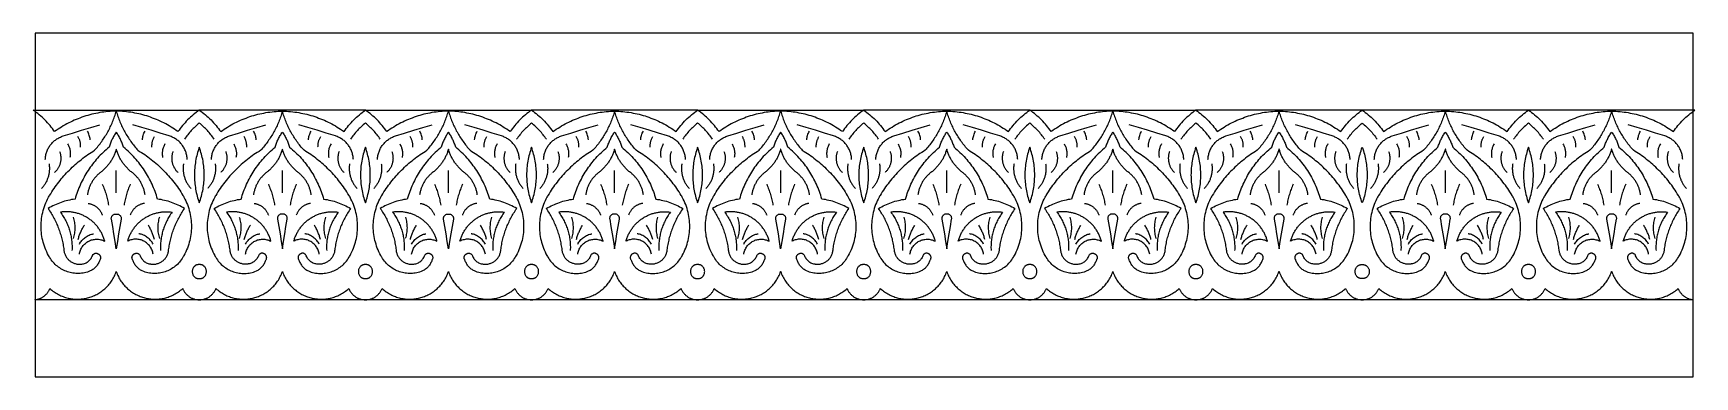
# Model space of a CAD drawing. Extents: x -349 to 352, y -69 to 76.
import ezdxf

# ---------------------------------------------------------------- set-up
doc = ezdxf.new("R2010")
doc.units = 0
doc.layers.add('LAYER_1', color=18, linetype='CONTINUOUS')

msp = doc.modelspace()

# ---------------------------------------------------------------- linework, layer by layer
at = {"layer": 'LAYER_1'}
for points in [[(-348.41, -69.22), (351.59, -69.22), (351.59, 75.78), (-348.41, 75.78)], [(-348.41, -69.22), (351.59, -69.22), (351.59, 75.78), (-348.41, 75.78)], [(-348.41, -69.22), (351.59, -69.22), (351.59, 75.78), (-348.41, 75.78)], [(-314.19, 34.08), (-314.43, 33.7), (-314.67, 33.33), (-314.9, 32.95), (-315.13, 32.56), (-315.35, 32.17), (-315.56, 31.78), (-315.76, 31.38), (-315.95, 30.99), (-316.14, 30.58), (-316.32, 30.18), (-316.5, 29.76), (-316.66, 29.35), (-316.82, 28.94), (-316.97, 28.52), (-317.11, 28.09), (-317.25, 27.67), (-317.89, 27.13), (-318.52, 26.58), (-319.14, 26.03), (-319.75, 25.46), (-320.35, 24.87), (-320.93, 24.28), (-321.5, 23.68), (-322.07, 23.07), (-322.61, 22.45), (-323.15, 21.81), (-323.67, 21.17), (-324.19, 20.52), (-324.68, 19.86), (-325.17, 19.19), (-325.64, 18.51), (-326.1, 17.82), (-326.55, 17.12), (-326.98, 16.42), (-327.4, 15.7), (-327.81, 14.98), (-328.2, 14.25), (-328.58, 13.51), (-328.95, 12.77), (-329.3, 12.02), (-329.64, 11.26), (-329.96, 10.49), (-330.27, 9.72), (-330.56, 8.94), (-330.84, 8.15), (-331.1, 7.36), (-331.35, 6.57), (-331.59, 5.76), (-332.34, 5.65), (-333.09, 5.53), (-333.84, 5.38), (-334.58, 5.21), (-335.31, 5.03), (-336.05, 4.83), (-336.77, 4.61), (-337.49, 4.37), (-338.2, 4.11), (-338.91, 3.83), (-339.61, 3.54), (-340.3, 3.23), (-340.99, 2.9), (-341.66, 2.55), (-342.33, 2.18), (-342.99, 1.8), (-342.66, 1.31), (-342.33, 0.82), (-342.01, 0.32), (-341.7, -0.18), (-341.39, -0.69), (-341.1, -1.2), (-340.81, -1.72), (-340.53, -2.24), (-340.26, -2.76), (-339.99, -3.29), (-339.74, -3.82), (-339.49, -4.36), (-339.25, -4.89), (-339.02, -5.44), (-338.8, -5.98), (-338.58, -6.53), (-338.38, -7.08), (-338.18, -7.64), (-337.99, -8.19), (-337.81, -8.76), (-337.63, -9.32), (-337.47, -9.89), (-337.31, -10.45), (-337.16, -11.03), (-337.03, -11.6), (-336.89, -12.18), (-336.77, -12.75), (-336.66, -13.33), (-336.56, -13.92), (-336.46, -14.5), (-336.37, -15.09), (-336.3, -15.68), (-336.26, -16.03), (-336.2, -16.37), (-336.13, -16.71), (-336.04, -17.04), (-335.93, -17.37), (-335.81, -17.68), (-335.67, -17.99), (-335.52, -18.29), (-335.35, -18.57), (-335.17, -18.85), (-334.98, -19.12), (-334.77, -19.38), (-334.55, -19.62), (-334.32, -19.86), (-334.08, -20.08), (-333.83, -20.29), (-333.57, -20.49), (-333.3, -20.67), (-333.01, -20.84), (-332.73, -21), (-332.43, -21.14), (-332.12, -21.27), (-331.81, -21.38), (-331.49, -21.48), (-331.17, -21.56), (-330.84, -21.63), (-330.5, -21.68), (-330.17, -21.71), (-329.82, -21.72), (-329.48, -21.71), (-329.13, -21.69), (-328.78, -21.65), (-328.37, -21.59), (-327.98, -21.5), (-327.6, -21.39), (-327.23, -21.25), (-326.88, -21.08), (-326.53, -20.89), (-326.21, -20.67), (-325.89, -20.44), (-325.6, -20.18), (-325.33, -19.9), (-325.07, -19.6), (-324.84, -19.28), (-324.63, -18.95), (-324.45, -18.59), (-324.29, -18.23), (-324.22, -18.04), (-324.15, -17.84), (-324.02, -17.68), (-323.87, -17.53), (-323.72, -17.41), (-323.56, -17.31), (-323.4, -17.23), (-323.24, -17.17), (-323.07, -17.12), (-322.9, -17.1), (-322.73, -17.09), (-322.57, -17.09), (-322.4, -17.12), (-322.24, -17.15), (-322.08, -17.21), (-321.92, -17.27), (-321.78, -17.35), (-321.63, -17.44), (-321.5, -17.54), (-321.37, -17.65), (-321.26, -17.78), (-321.16, -17.91), (-321.06, -18.05), (-320.98, -18.19), (-320.92, -18.35), (-320.87, -18.51), (-320.84, -18.68), (-320.82, -18.85), (-320.82, -19.02), (-320.84, -19.2), (-320.88, -19.39), (-320.94, -19.57), (-321.03, -19.75), (-321.14, -19.94), (-321.27, -20.32), (-321.42, -20.68), (-321.59, -21.04), (-321.78, -21.38), (-321.98, -21.72), (-322.2, -22.05), (-322.43, -22.36), (-322.68, -22.66), (-322.95, -22.95), (-323.22, -23.23), (-323.51, -23.49), (-323.82, -23.74), (-324.14, -23.97), (-324.46, -24.19), (-324.81, -24.39), (-325.16, -24.57), (-325.76, -24.81), (-326.36, -25.01), (-326.97, -25.18), (-327.58, -25.32), (-328.19, -25.44), (-328.8, -25.53), (-329.42, -25.59), (-330.03, -25.62), (-330.64, -25.62), (-331.25, -25.6), (-331.86, -25.55), (-332.46, -25.47), (-333.06, -25.37), (-333.65, -25.24), (-334.24, -25.08), (-334.81, -24.9), (-335.38, -24.7), (-335.94, -24.47), (-336.49, -24.21), (-337.03, -23.94), (-337.56, -23.63), (-338.07, -23.31), (-338.57, -22.96), (-339.06, -22.59), (-339.53, -22.19), (-339.98, -21.77), (-340.42, -21.33), (-340.84, -20.87), (-341.24, -20.39), (-341.62, -19.88), (-341.98, -19.36), (-342.31, -18.81), (-342.53, -18.43), (-342.75, -18.05), (-343.16, -17.28), (-343.54, -16.5), (-343.89, -15.71), (-344.22, -14.91), (-344.52, -14.1), (-344.78, -13.29), (-345.02, -12.46), (-345.24, -11.64), (-345.42, -10.8), (-345.57, -9.97), (-345.7, -9.13), (-345.8, -8.28), (-345.87, -7.44), (-345.91, -6.59), (-345.93, -5.74), (-345.91, -4.89), (-345.87, -4.05), (-345.8, -3.2), (-345.7, -2.36), (-345.57, -1.52), (-345.42, -0.68), (-345.24, 0.15), (-345.02, 0.98), (-344.78, 1.8), (-344.52, 2.62), (-344.22, 3.43), (-343.89, 4.23), (-343.54, 5.02), (-343.16, 5.8), (-342.75, 6.57), (-342.53, 6.95), (-342.31, 7.33), (-341.87, 8.06), (-341.41, 8.78), (-340.95, 9.49), (-340.47, 10.2), (-339.99, 10.9), (-339.49, 11.58), (-338.99, 12.27), (-338.47, 12.94), (-337.94, 13.6), (-337.41, 14.26), (-336.86, 14.91), (-336.3, 15.55), (-335.74, 16.18), (-335.16, 16.8), (-334.58, 17.41), (-333.99, 18.02), (-333.38, 18.61), (-332.77, 19.2), (-332.15, 19.78), (-331.52, 20.34), (-330.89, 20.9), (-330.24, 21.45), (-329.58, 21.99), (-328.92, 22.52), (-328.25, 23.03), (-327.57, 23.54), (-326.88, 24.04), (-326.18, 24.53), (-325.48, 25.01), (-324.77, 25.47), (-324.05, 25.93), (-323.32, 26.38), (-322.92, 26.82), (-322.53, 27.27), (-322.15, 27.73), (-321.77, 28.19), (-321.4, 28.66), (-321.03, 29.13), (-320.68, 29.61), (-320.33, 30.09), (-319.98, 30.58), (-319.65, 31.07), (-319.32, 31.56), (-319, 32.07), (-318.69, 32.57), (-318.38, 33.08), (-318.08, 33.59), (-317.79, 34.11), (-317.51, 34.63), (-317.23, 35.16), (-316.96, 35.69), (-316.7, 36.23), (-316.45, 36.76), (-316.2, 37.31), (-315.97, 37.85), (-315.74, 38.4), (-315.52, 38.95), (-315.3, 39.51), (-315.1, 40.07), (-314.9, 40.63), (-314.71, 41.2), (-314.53, 41.77), (-314.35, 42.34), (-314.19, 42.92), (-315.07, 42.89), (-315.94, 42.85), (-316.81, 42.8), (-317.68, 42.72), (-318.55, 42.63), (-319.42, 42.53), (-320.28, 42.41), (-321.14, 42.27), (-321.99, 42.11), (-322.84, 41.94), (-323.69, 41.76), (-324.54, 41.55), (-325.38, 41.33), (-326.21, 41.1), (-327.04, 40.85), (-327.87, 40.58), (-328.69, 40.3), (-329.5, 40), (-330.31, 39.69), (-331.12, 39.36), (-331.91, 39.02), (-332.7, 38.66), (-333.49, 38.29), (-334.27, 37.9), (-335.04, 37.5), (-335.8, 37.08), (-336.56, 36.64), (-337.31, 36.2), (-338.05, 35.73), (-338.78, 35.26), (-339.5, 34.76), (-340.22, 34.26), (-340.68, 34.92), (-341.16, 35.56), (-341.65, 36.2), (-342.16, 36.82), (-342.68, 37.43), (-343.21, 38.03), (-343.76, 38.61), (-344.32, 39.18), (-344.89, 39.74), (-345.48, 40.29), (-346.07, 40.82), (-346.68, 41.34), (-347.31, 41.85), (-347.94, 42.34), (-348.59, 42.82), (-349.25, 43.28), (-314.19, 43.28), (-279.13, 43.28), (-279.78, 42.82), (-280.43, 42.34), (-281.06, 41.85), (-281.69, 41.34), (-282.3, 40.82), (-282.9, 40.29), (-283.48, 39.74), (-284.05, 39.18), (-284.61, 38.61), (-285.16, 38.03), (-285.69, 37.43), (-286.21, 36.82), (-286.72, 36.2), (-287.21, 35.56), (-287.69, 34.92), (-288.15, 34.26), (-288.87, 34.76), (-289.59, 35.26), (-290.33, 35.73), (-291.07, 36.2), (-291.81, 36.64), (-292.57, 37.08), (-293.33, 37.5), (-294.11, 37.9), (-294.88, 38.29), (-295.67, 38.66), (-296.46, 39.02), (-297.26, 39.36), (-298.06, 39.69), (-298.87, 40), (-299.68, 40.3), (-300.5, 40.58), (-301.33, 40.85), (-302.16, 41.1), (-303, 41.33), (-303.84, 41.55), (-304.68, 41.76), (-305.53, 41.94), (-306.38, 42.11), (-307.24, 42.27), (-308.09, 42.41), (-308.96, 42.53), (-309.82, 42.63), (-310.69, 42.72), (-311.56, 42.8), (-312.43, 42.85), (-313.31, 42.89), (-314.18, 42.92), (-314.02, 42.34), (-313.84, 41.77), (-313.66, 41.2), (-313.47, 40.63), (-313.28, 40.07), (-313.07, 39.51), (-312.86, 38.95), (-312.64, 38.4), (-312.41, 37.85), (-312.17, 37.31), (-311.92, 36.76), (-311.67, 36.23), (-311.41, 35.69), (-311.14, 35.16), (-310.86, 34.63), (-310.58, 34.11), (-310.29, 33.59), (-309.99, 33.08), (-309.69, 32.57), (-309.37, 32.07), (-309.05, 31.56), (-308.72, 31.07), (-308.39, 30.58), (-308.04, 30.09), (-307.7, 29.61), (-307.34, 29.13), (-306.97, 28.66), (-306.6, 28.19), (-306.23, 27.73), (-305.84, 27.27), (-305.45, 26.82), (-305.05, 26.38), (-304.32, 25.93), (-303.6, 25.47), (-302.89, 25.01), (-302.19, 24.53), (-301.49, 24.04), (-300.8, 23.54), (-300.12, 23.03), (-299.45, 22.52), (-298.79, 21.99), (-298.13, 21.45), (-297.49, 20.9), (-296.85, 20.34), (-296.22, 19.78), (-295.6, 19.2), (-294.99, 18.61), (-294.39, 18.02), (-293.79, 17.41), (-293.21, 16.8), (-292.63, 16.18), (-292.07, 15.55), (-291.51, 14.91), (-290.97, 14.26), (-290.43, 13.6), (-289.9, 12.94), (-289.39, 12.27), (-288.88, 11.58), (-288.38, 10.9), (-287.9, 10.2), (-287.42, 9.49), (-286.96, 8.78), (-286.5, 8.06), (-286.06, 7.33), (-285.84, 6.95), (-285.62, 6.57), (-285.21, 5.8), (-284.83, 5.02), (-284.48, 4.23), (-284.15, 3.43), (-283.86, 2.62), (-283.59, 1.8), (-283.35, 0.98), (-283.14, 0.15), (-282.95, -0.68), (-282.8, -1.52), (-282.67, -2.36), (-282.57, -3.2), (-282.5, -4.05), (-282.46, -4.89), (-282.44, -5.74), (-282.46, -6.59), (-282.5, -7.44), (-282.57, -8.28), (-282.67, -9.13), (-282.8, -9.97), (-282.95, -10.8), (-283.14, -11.64), (-283.35, -12.46), (-283.59, -13.29), (-283.86, -14.1), (-284.15, -14.91), (-284.48, -15.71), (-284.83, -16.5), (-285.21, -17.28), (-285.62, -18.05), (-285.84, -18.43), (-286.06, -18.81), (-286.4, -19.36), (-286.76, -19.88), (-287.14, -20.39), (-287.54, -20.87), (-287.95, -21.33), (-288.39, -21.77), (-288.84, -22.19), (-289.31, -22.59), (-289.8, -22.96), (-290.3, -23.31), (-290.81, -23.63), (-291.34, -23.94), (-291.88, -24.21), (-292.43, -24.47), (-292.99, -24.7), (-293.56, -24.9), (-294.14, -25.08), (-294.72, -25.24), (-295.31, -25.37), (-295.91, -25.47), (-296.51, -25.55), (-297.12, -25.6), (-297.73, -25.62), (-298.34, -25.62), (-298.96, -25.59), (-299.57, -25.53), (-300.18, -25.44), (-300.8, -25.32), (-301.41, -25.18), (-302.01, -25.01), (-302.62, -24.81), (-303.21, -24.57), (-303.57, -24.39), (-303.91, -24.19), (-304.24, -23.97), (-304.55, -23.74), (-304.86, -23.49), (-305.15, -23.23), (-305.43, -22.95), (-305.69, -22.66), (-305.94, -22.36), (-306.17, -22.05), (-306.39, -21.72), (-306.59, -21.38), (-306.78, -21.04), (-306.95, -20.68), (-307.1, -20.32), (-307.24, -19.94), (-307.34, -19.75), (-307.43, -19.57), (-307.49, -19.39), (-307.53, -19.2), (-307.55, -19.02), (-307.55, -18.85), (-307.54, -18.68), (-307.5, -18.51), (-307.45, -18.35), (-307.39, -18.19), (-307.31, -18.05), (-307.22, -17.91), (-307.11, -17.78), (-307, -17.65), (-306.87, -17.54), (-306.74, -17.44), (-306.6, -17.35), (-306.45, -17.27), (-306.29, -17.21), (-306.13, -17.15), (-305.97, -17.12), (-305.8, -17.09), (-305.64, -17.09), (-305.47, -17.1), (-305.3, -17.12), (-305.13, -17.17), (-304.97, -17.23), (-304.81, -17.31), (-304.65, -17.41), (-304.5, -17.53), (-304.36, -17.68), (-304.22, -17.84), (-304.09, -18.23), (-303.92, -18.59), (-303.74, -18.95), (-303.53, -19.28), (-303.3, -19.6), (-303.04, -19.9), (-302.77, -20.18), (-302.48, -20.44), (-302.17, -20.67), (-301.84, -20.89), (-301.5, -21.08), (-301.14, -21.25), (-300.77, -21.39), (-300.39, -21.5), (-300, -21.59), (-299.8, -21.62), (-299.6, -21.65), (-299.24, -21.69), (-298.9, -21.71), (-298.55, -21.72), (-298.21, -21.71), (-297.87, -21.68), (-297.53, -21.63), (-297.2, -21.56), (-296.88, -21.48), (-296.56, -21.38), (-296.25, -21.27), (-295.94, -21.14), (-295.65, -21), (-295.36, -20.84), (-295.08, -20.67), (-294.8, -20.49), (-294.54, -20.29), (-294.29, -20.08), (-294.05, -19.86), (-293.82, -19.62), (-293.6, -19.38), (-293.39, -19.12), (-293.2, -18.85), (-293.02, -18.57), (-292.85, -18.29), (-292.7, -17.99), (-292.56, -17.68), (-292.44, -17.37), (-292.33, -17.04), (-292.24, -16.71), (-292.17, -16.37), (-292.11, -16.03), (-292.08, -15.68), (-292, -15.09), (-291.91, -14.5), (-291.82, -13.92), (-291.71, -13.33), (-291.6, -12.75), (-291.48, -12.18), (-291.35, -11.6), (-291.21, -11.03), (-291.06, -10.45), (-290.9, -9.89), (-290.74, -9.32), (-290.57, -8.76), (-290.38, -8.19), (-290.19, -7.64), (-290, -7.08), (-289.79, -6.53), (-289.57, -5.98), (-289.35, -5.44), (-289.12, -4.89), (-288.88, -4.36), (-288.63, -3.82), (-288.38, -3.29), (-288.11, -2.76), (-287.84, -2.24), (-287.56, -1.72), (-287.27, -1.2), (-286.98, -0.69), (-286.67, -0.18), (-286.36, 0.32), (-286.04, 0.82), (-285.72, 1.31), (-285.38, 1.8), (-286.04, 2.18), (-286.71, 2.55), (-287.38, 2.9), (-288.07, 3.23), (-288.76, 3.54), (-289.46, 3.83), (-290.17, 4.11), (-290.88, 4.37), (-291.6, 4.61), (-292.33, 4.83), (-293.06, 5.03), (-293.79, 5.21), (-294.54, 5.38), (-295.28, 5.53), (-296.03, 5.65), (-296.79, 5.76), (-297.02, 6.57), (-297.27, 7.36), (-297.53, 8.15), (-297.81, 8.94), (-298.11, 9.72), (-298.41, 10.49), (-298.74, 11.26), (-299.07, 12.02), (-299.42, 12.77), (-299.79, 13.51), (-300.17, 14.25), (-300.56, 14.98), (-300.97, 15.7), (-301.39, 16.42), (-301.82, 17.12), (-302.27, 17.82), (-302.73, 18.51), (-303.2, 19.19), (-303.69, 19.86), (-304.19, 20.52), (-304.7, 21.17), (-305.22, 21.81), (-305.76, 22.45), (-306.31, 23.07), (-306.87, 23.68), (-307.44, 24.28), (-308.03, 24.87), (-308.62, 25.46), (-309.23, 26.03), (-309.85, 26.58), (-310.48, 27.13), (-311.12, 27.67), (-311.26, 28.09), (-311.4, 28.52), (-311.55, 28.94), (-311.71, 29.35), (-311.88, 29.76), (-312.05, 30.18), (-312.23, 30.58), (-312.42, 30.99), (-312.61, 31.38), (-312.82, 31.78), (-313.03, 32.17), (-313.24, 32.56), (-313.47, 32.95), (-313.7, 33.33), (-313.94, 33.7)], [(-244.06, 34.08), (-243.81, 33.7), (-243.58, 33.33), (-243.34, 32.95), (-243.12, 32.56), (-242.9, 32.17), (-242.69, 31.78), (-242.49, 31.38), (-242.29, 30.99), (-242.1, 30.58), (-241.92, 30.18), (-241.75, 29.76), (-241.59, 29.35), (-241.43, 28.94), (-241.28, 28.52), (-241.13, 28.09), (-241, 27.67), (-240.36, 27.13), (-239.73, 26.58), (-239.11, 26.03), (-238.5, 25.46), (-237.9, 24.87), (-237.32, 24.28), (-236.74, 23.68), (-236.18, 23.07), (-235.63, 22.45), (-235.1, 21.81), (-234.57, 21.17), (-234.06, 20.52), (-233.56, 19.86), (-233.08, 19.19), (-232.6, 18.51), (-232.14, 17.82), (-231.7, 17.12), (-231.26, 16.42), (-230.84, 15.7), (-230.44, 14.98), (-230.04, 14.25), (-229.67, 13.51), (-229.3, 12.77), (-228.95, 12.02), (-228.61, 11.26), (-228.29, 10.49), (-227.98, 9.72), (-227.69, 8.94), (-227.41, 8.15), (-227.14, 7.36), (-226.9, 6.57), (-226.66, 5.76), (-225.91, 5.65), (-225.16, 5.53), (-224.41, 5.38), (-223.67, 5.21), (-222.93, 5.03), (-222.2, 4.83), (-221.48, 4.61), (-220.76, 4.37), (-220.04, 4.11), (-219.34, 3.83), (-218.64, 3.54), (-217.94, 3.23), (-217.26, 2.9), (-216.58, 2.55), (-215.92, 2.18), (-215.26, 1.8), (-215.59, 1.31), (-215.92, 0.82), (-216.24, 0.32), (-216.55, -0.18), (-216.85, -0.69), (-217.15, -1.2), (-217.44, -1.72), (-217.72, -2.24), (-217.99, -2.76), (-218.25, -3.29), (-218.51, -3.82), (-218.76, -4.36), (-219, -4.89), (-219.23, -5.44), (-219.45, -5.98), (-219.66, -6.53), (-219.87, -7.08), (-220.07, -7.64), (-220.26, -8.19), (-220.44, -8.76), (-220.61, -9.32), (-220.78, -9.89), (-220.93, -10.45), (-221.08, -11.03), (-221.22, -11.6), (-221.35, -12.18), (-221.47, -12.75), (-221.59, -13.33), (-221.69, -13.92), (-221.79, -14.5), (-221.87, -15.09), (-221.95, -15.68), (-221.99, -16.03), (-222.05, -16.37), (-222.12, -16.71), (-222.21, -17.04), (-222.32, -17.37), (-222.44, -17.68), (-222.58, -17.99), (-222.73, -18.29), (-222.9, -18.57), (-223.08, -18.85), (-223.27, -19.12), (-223.48, -19.38), (-223.69, -19.62), (-223.92, -19.86), (-224.17, -20.08), (-224.42, -20.29), (-224.68, -20.49), (-224.95, -20.67), (-225.23, -20.84), (-225.52, -21), (-225.82, -21.14), (-226.12, -21.27), (-226.44, -21.38), (-226.75, -21.48), (-227.08, -21.56), (-227.41, -21.63), (-227.74, -21.68), (-228.08, -21.71), (-228.42, -21.72), (-228.77, -21.71), (-229.12, -21.69), (-229.47, -21.65), (-229.87, -21.59), (-230.26, -21.5), (-230.65, -21.39), (-231.02, -21.25), (-231.37, -21.08), (-231.71, -20.89), (-232.04, -20.67), (-232.35, -20.44), (-232.64, -20.18), (-232.92, -19.9), (-233.17, -19.6), (-233.4, -19.28), (-233.61, -18.95), (-233.8, -18.59), (-233.96, -18.23), (-234.03, -18.04), (-234.09, -17.84), (-234.23, -17.68), (-234.38, -17.53), (-234.53, -17.41), (-234.68, -17.31), (-234.85, -17.23), (-235.01, -17.17), (-235.18, -17.12), (-235.34, -17.1), (-235.51, -17.09), (-235.68, -17.09), (-235.85, -17.12), (-236.01, -17.15), (-236.17, -17.21), (-236.32, -17.27), (-236.47, -17.35), (-236.61, -17.44), (-236.75, -17.54), (-236.87, -17.65), (-236.99, -17.78), (-237.09, -17.91), (-237.18, -18.05), (-237.26, -18.19), (-237.33, -18.35), (-237.38, -18.51), (-237.41, -18.68), (-237.43, -18.85), (-237.43, -19.02), (-237.41, -19.2), (-237.37, -19.39), (-237.3, -19.57), (-237.22, -19.75), (-237.11, -19.94), (-236.98, -20.32), (-236.83, -20.68), (-236.66, -21.04), (-236.47, -21.38), (-236.27, -21.72), (-236.05, -22.05), (-235.81, -22.36), (-235.57, -22.66), (-235.3, -22.95), (-235.02, -23.23), (-234.73, -23.49), (-234.43, -23.74), (-234.11, -23.97), (-233.78, -24.19), (-233.44, -24.39), (-233.09, -24.57), (-232.49, -24.81), (-231.89, -25.01), (-231.28, -25.18), (-230.67, -25.32), (-230.06, -25.44), (-229.44, -25.53), (-228.83, -25.59), (-228.22, -25.62), (-227.61, -25.62), (-227, -25.6), (-226.39, -25.55), (-225.79, -25.47), (-225.19, -25.37), (-224.6, -25.24), (-224.01, -25.08), (-223.43, -24.9), (-222.86, -24.7), (-222.3, -24.47), (-221.76, -24.21), (-221.22, -23.94), (-220.69, -23.63), (-220.18, -23.31), (-219.68, -22.96), (-219.19, -22.59), (-218.72, -22.19), (-218.27, -21.77), (-217.83, -21.33), (-217.41, -20.87), (-217.01, -20.39), (-216.63, -19.88), (-216.27, -19.36), (-215.93, -18.81), (-215.71, -18.43), (-215.5, -18.05), (-215.09, -17.28), (-214.71, -16.5), (-214.35, -15.71), (-214.03, -14.91), (-213.73, -14.1), (-213.46, -13.29), (-213.22, -12.46), (-213.01, -11.64), (-212.83, -10.8), (-212.67, -9.97), (-212.55, -9.13), (-212.45, -8.28), (-212.38, -7.44), (-212.33, -6.59), (-212.32, -5.74), (-212.33, -4.89), (-212.38, -4.05), (-212.45, -3.2), (-212.55, -2.36), (-212.67, -1.52), (-212.83, -0.68), (-213.01, 0.15), (-213.22, 0.98), (-213.46, 1.8), (-213.73, 2.62), (-214.03, 3.43), (-214.35, 4.23), (-214.71, 5.02), (-215.09, 5.8), (-215.5, 6.57), (-215.71, 6.95), (-215.93, 7.33), (-216.38, 8.06), (-216.83, 8.78), (-217.3, 9.49), (-217.77, 10.2), (-218.26, 10.9), (-218.76, 11.58), (-219.26, 12.27), (-219.78, 12.94), (-220.3, 13.6), (-220.84, 14.26), (-221.39, 14.91), (-221.94, 15.55), (-222.51, 16.18), (-223.08, 16.8), (-223.67, 17.41), (-224.26, 18.02), (-224.86, 18.61), (-225.47, 19.2), (-226.09, 19.78), (-226.72, 20.34), (-227.36, 20.9), (-228.01, 21.45), (-228.66, 21.99), (-229.33, 22.52), (-230, 23.03), (-230.68, 23.54), (-231.37, 24.04), (-232.06, 24.53), (-232.77, 25.01), (-233.48, 25.47), (-234.2, 25.93), (-234.92, 26.38), (-235.32, 26.82), (-235.72, 27.27), (-236.1, 27.73), (-236.48, 28.19), (-236.85, 28.66), (-237.21, 29.13), (-237.57, 29.61), (-237.92, 30.09), (-238.26, 30.58), (-238.6, 31.07), (-238.93, 31.56), (-239.25, 32.07), (-239.56, 32.57), (-239.87, 33.08), (-240.17, 33.59), (-240.46, 34.11), (-240.74, 34.63), (-241.02, 35.16), (-241.28, 35.69), (-241.55, 36.23), (-241.8, 36.76), (-242.04, 37.31), (-242.28, 37.85), (-242.51, 38.4), (-242.73, 38.95), (-242.95, 39.51), (-243.15, 40.07), (-243.35, 40.63), (-243.54, 41.2), (-243.72, 41.77), (-243.89, 42.34), (-244.06, 42.92), (-243.18, 42.89), (-242.31, 42.85), (-241.43, 42.8), (-240.56, 42.72), (-239.7, 42.63), (-238.83, 42.53), (-237.97, 42.41), (-237.11, 42.27), (-236.25, 42.11), (-235.4, 41.94), (-234.55, 41.76), (-233.71, 41.55), (-232.87, 41.33), (-232.04, 41.1), (-231.21, 40.85), (-230.38, 40.58), (-229.56, 40.3), (-228.74, 40), (-227.93, 39.69), (-227.13, 39.36), (-226.33, 39.02), (-225.54, 38.66), (-224.76, 38.29), (-223.98, 37.9), (-223.21, 37.5), (-222.45, 37.08), (-221.69, 36.64), (-220.94, 36.2), (-220.2, 35.73), (-219.47, 35.26), (-218.74, 34.76), (-218.03, 34.26), (-217.56, 34.92), (-217.09, 35.56), (-216.6, 36.2), (-216.09, 36.82), (-215.57, 37.43), (-215.04, 38.03), (-214.49, 38.61), (-213.93, 39.18), (-213.36, 39.74), (-212.77, 40.29), (-212.17, 40.82), (-211.56, 41.34), (-210.94, 41.85), (-210.31, 42.34), (-209.66, 42.82), (-209, 43.28), (-244.06, 43.28), (-279.12, 43.28), (-278.46, 42.82), (-277.82, 42.34), (-277.18, 41.85), (-276.56, 41.34), (-275.95, 40.82), (-275.35, 40.29), (-274.77, 39.74), (-274.19, 39.18), (-273.63, 38.61), (-273.09, 38.03), (-272.55, 37.43), (-272.03, 36.82), (-271.53, 36.2), (-271.04, 35.56), (-270.56, 34.92), (-270.09, 34.26), (-269.38, 34.76), (-268.65, 35.26), (-267.92, 35.73), (-267.18, 36.2), (-266.43, 36.64), (-265.68, 37.08), (-264.91, 37.5), (-264.14, 37.9), (-263.36, 38.29), (-262.58, 38.66), (-261.79, 39.02), (-260.99, 39.36), (-260.19, 39.69), (-259.38, 40), (-258.56, 40.3), (-257.74, 40.58), (-256.92, 40.85), (-256.09, 41.1), (-255.25, 41.33), (-254.41, 41.55), (-253.57, 41.76), (-252.72, 41.94), (-251.87, 42.11), (-251.01, 42.27), (-250.15, 42.41), (-249.29, 42.53), (-248.43, 42.63), (-247.56, 42.72), (-246.69, 42.8), (-245.82, 42.85), (-244.94, 42.89), (-244.06, 42.92), (-244.23, 42.34), (-244.4, 41.77), (-244.58, 41.2), (-244.77, 40.63), (-244.97, 40.07), (-245.18, 39.51), (-245.39, 38.95), (-245.61, 38.4), (-245.84, 37.85), (-246.08, 37.31), (-246.32, 36.76), (-246.58, 36.23), (-246.84, 35.69), (-247.11, 35.16), (-247.38, 34.63), (-247.67, 34.11), (-247.96, 33.59), (-248.26, 33.08), (-248.56, 32.57), (-248.88, 32.07), (-249.2, 31.56), (-249.52, 31.07), (-249.86, 30.58), (-250.2, 30.09), (-250.55, 29.61), (-250.91, 29.13), (-251.27, 28.66), (-251.64, 28.19), (-252.02, 27.73), (-252.41, 27.27), (-252.8, 26.82), (-253.2, 26.38), (-253.92, 25.93), (-254.64, 25.47), (-255.36, 25.01), (-256.06, 24.53), (-256.76, 24.04), (-257.44, 23.54), (-258.12, 23.03), (-258.8, 22.52), (-259.46, 21.99), (-260.11, 21.45), (-260.76, 20.9), (-261.4, 20.34), (-262.03, 19.78), (-262.65, 19.2), (-263.26, 18.61), (-263.86, 18.02), (-264.46, 17.41), (-265.04, 16.8), (-265.61, 16.18), (-266.18, 15.55), (-266.74, 14.91), (-267.28, 14.26), (-267.82, 13.6), (-268.34, 12.94), (-268.86, 12.27), (-269.37, 11.58), (-269.86, 10.9), (-270.35, 10.2), (-270.82, 9.49), (-271.29, 8.78), (-271.74, 8.06), (-272.19, 7.33), (-272.41, 6.95), (-272.63, 6.57), (-273.03, 5.8), (-273.42, 5.02), (-273.77, 4.23), (-274.09, 3.43), (-274.39, 2.62), (-274.66, 1.8), (-274.9, 0.98), (-275.11, 0.15), (-275.29, -0.68), (-275.45, -1.52), (-275.58, -2.36), (-275.68, -3.2), (-275.75, -4.05), (-275.79, -4.89), (-275.8, -5.74), (-275.79, -6.59), (-275.75, -7.44), (-275.68, -8.28), (-275.58, -9.13), (-275.45, -9.97), (-275.29, -10.8), (-275.11, -11.64), (-274.9, -12.46), (-274.66, -13.29), (-274.39, -14.1), (-274.09, -14.91), (-273.77, -15.71), (-273.42, -16.5), (-273.03, -17.28), (-272.63, -18.05), (-272.41, -18.43), (-272.19, -18.81), (-271.85, -19.36), (-271.49, -19.88), (-271.11, -20.39), (-270.71, -20.87), (-270.29, -21.33), (-269.86, -21.77), (-269.4, -22.19), (-268.93, -22.59), (-268.45, -22.96), (-267.95, -23.31), (-267.43, -23.63), (-266.91, -23.94), (-266.37, -24.21), (-265.82, -24.47), (-265.26, -24.7), (-264.69, -24.9), (-264.11, -25.08), (-263.53, -25.24), (-262.93, -25.37), (-262.34, -25.47), (-261.73, -25.55), (-261.13, -25.6), (-260.52, -25.62), (-259.9, -25.62), (-259.29, -25.59), (-258.68, -25.53), (-258.06, -25.44), (-257.45, -25.32), (-256.84, -25.18), (-256.23, -25.01), (-255.63, -24.81), (-255.03, -24.57), (-254.68, -24.39), (-254.34, -24.19), (-254.01, -23.97), (-253.69, -23.74), (-253.39, -23.49), (-253.1, -23.23), (-252.82, -22.95), (-252.56, -22.66), (-252.31, -22.36), (-252.07, -22.05), (-251.85, -21.72), (-251.65, -21.38), (-251.47, -21.04), (-251.3, -20.68), (-251.14, -20.32), (-251.01, -19.94), (-250.9, -19.75), (-250.82, -19.57), (-250.76, -19.39), (-250.72, -19.2), (-250.7, -19.02), (-250.69, -18.85), (-250.71, -18.68), (-250.74, -18.51), (-250.79, -18.35), (-250.86, -18.19), (-250.94, -18.05), (-251.03, -17.91), (-251.14, -17.78), (-251.25, -17.65), (-251.38, -17.54), (-251.51, -17.44), (-251.65, -17.35), (-251.8, -17.27), (-251.95, -17.21), (-252.11, -17.15), (-252.28, -17.12), (-252.44, -17.09), (-252.61, -17.09), (-252.78, -17.1), (-252.95, -17.12), (-253.11, -17.17), (-253.28, -17.23), (-253.44, -17.31), (-253.59, -17.41), (-253.75, -17.53), (-253.89, -17.68), (-254.03, -17.84), (-254.16, -18.23), (-254.32, -18.59), (-254.51, -18.95), (-254.72, -19.28), (-254.95, -19.6), (-255.2, -19.9), (-255.48, -20.18), (-255.77, -20.44), (-256.08, -20.67), (-256.41, -20.89), (-256.75, -21.08), (-257.11, -21.25), (-257.48, -21.39), (-257.86, -21.5), (-258.25, -21.59), (-258.45, -21.62), (-258.65, -21.65), (-259, -21.69), (-259.35, -21.71), (-259.7, -21.72), (-260.04, -21.71), (-260.38, -21.68), (-260.71, -21.63), (-261.04, -21.56), (-261.37, -21.48), (-261.69, -21.38), (-262, -21.27), (-262.3, -21.14), (-262.6, -21), (-262.89, -20.84), (-263.17, -20.67), (-263.44, -20.49), (-263.7, -20.29), (-263.96, -20.08), (-264.2, -19.86), (-264.43, -19.62), (-264.65, -19.38), (-264.85, -19.12), (-265.05, -18.85), (-265.23, -18.57), (-265.39, -18.29), (-265.55, -17.99), (-265.68, -17.68), (-265.81, -17.37), (-265.91, -17.04), (-266, -16.71), (-266.08, -16.37), (-266.13, -16.03), (-266.17, -15.68), (-266.25, -15.09), (-266.34, -14.5), (-266.43, -13.92), (-266.54, -13.33), (-266.65, -12.75), (-266.77, -12.18), (-266.9, -11.6), (-267.04, -11.03), (-267.19, -10.45), (-267.34, -9.89), (-267.51, -9.32), (-267.68, -8.76), (-267.86, -8.19), (-268.05, -7.64), (-268.25, -7.08), (-268.46, -6.53), (-268.67, -5.98), (-268.9, -5.44), (-269.13, -4.89), (-269.37, -4.36), (-269.61, -3.82), (-269.87, -3.29), (-270.13, -2.76), (-270.41, -2.24), (-270.69, -1.72), (-270.97, -1.2), (-271.27, -0.69), (-271.57, -0.18), (-271.88, 0.32), (-272.2, 0.82), (-272.53, 1.31), (-272.87, 1.8), (-272.21, 2.18), (-271.54, 2.55), (-270.86, 2.9), (-270.18, 3.23), (-269.49, 3.54), (-268.79, 3.83), (-268.08, 4.11), (-267.37, 4.37), (-266.65, 4.61), (-265.92, 4.83), (-265.19, 5.03), (-264.45, 5.21), (-263.71, 5.38), (-262.97, 5.53), (-262.22, 5.65), (-261.46, 5.76), (-261.23, 6.57), (-260.98, 7.36), (-260.71, 8.15), (-260.43, 8.94), (-260.14, 9.72), (-259.83, 10.49), (-259.51, 11.26), (-259.17, 12.02), (-258.82, 12.77), (-258.46, 13.51), (-258.08, 14.25), (-257.69, 14.98), (-257.28, 15.7), (-256.86, 16.42), (-256.43, 17.12), (-255.98, 17.82), (-255.52, 18.51), (-255.05, 19.19), (-254.56, 19.86), (-254.06, 20.52), (-253.55, 21.17), (-253.03, 21.81), (-252.49, 22.45), (-251.94, 23.07), (-251.38, 23.68), (-250.81, 24.28), (-250.22, 24.87), (-249.62, 25.46), (-249.02, 26.03), (-248.4, 26.58), (-247.77, 27.13), (-247.12, 27.67), (-246.99, 28.09), (-246.85, 28.52), (-246.7, 28.94), (-246.54, 29.35), (-246.37, 29.76), (-246.2, 30.18), (-246.02, 30.58), (-245.83, 30.99), (-245.63, 31.38), (-245.43, 31.78), (-245.22, 32.17), (-245, 32.56), (-244.78, 32.95), (-244.55, 33.33), (-244.31, 33.7)], [(-173.94, 34.08), (-174.18, 33.7), (-174.42, 33.33), (-174.65, 32.95), (-174.88, 32.56), (-175.1, 32.17), (-175.31, 31.78), (-175.51, 31.38), (-175.7, 30.99), (-175.89, 30.58), (-176.07, 30.18), (-176.25, 29.76), (-176.41, 29.35), (-176.57, 28.94), (-176.72, 28.52), (-176.86, 28.09), (-177, 27.67), (-177.64, 27.13), (-178.27, 26.58), (-178.89, 26.03), (-179.5, 25.46), (-180.1, 24.87), (-180.68, 24.28), (-181.25, 23.68), (-181.82, 23.07), (-182.36, 22.45), (-182.9, 21.81), (-183.42, 21.17), (-183.94, 20.52), (-184.43, 19.86), (-184.92, 19.19), (-185.39, 18.51), (-185.85, 17.82), (-186.3, 17.12), (-186.73, 16.42), (-187.15, 15.7), (-187.56, 14.98), (-187.95, 14.25), (-188.33, 13.51), (-188.7, 12.77), (-189.05, 12.02), (-189.39, 11.26), (-189.71, 10.49), (-190.02, 9.72), (-190.31, 8.94), (-190.59, 8.15), (-190.85, 7.36), (-191.1, 6.57), (-191.34, 5.76), (-192.09, 5.65), (-192.84, 5.53), (-193.59, 5.38), (-194.33, 5.21), (-195.07, 5.03), (-195.8, 4.83), (-196.52, 4.61), (-197.24, 4.37), (-197.95, 4.11), (-198.66, 3.83), (-199.36, 3.54), (-200.05, 3.23), (-200.74, 2.9), (-201.41, 2.55), (-202.08, 2.18), (-202.74, 1.8), (-202.41, 1.31), (-202.08, 0.82), (-201.76, 0.32), (-201.45, -0.18), (-201.14, -0.69), (-200.85, -1.2), (-200.56, -1.72), (-200.28, -2.24), (-200.01, -2.76), (-199.75, -3.29), (-199.49, -3.82), (-199.24, -4.36), (-199, -4.89), (-198.77, -5.44), (-198.55, -5.98), (-198.33, -6.53), (-198.13, -7.08), (-197.93, -7.64), (-197.74, -8.19), (-197.56, -8.76), (-197.38, -9.32), (-197.22, -9.89), (-197.06, -10.45), (-196.91, -11.03), (-196.78, -11.6), (-196.65, -12.18), (-196.52, -12.75), (-196.41, -13.33), (-196.31, -13.92), (-196.21, -14.5), (-196.12, -15.09), (-196.05, -15.68), (-196.01, -16.03), (-195.95, -16.37), (-195.88, -16.71), (-195.79, -17.04), (-195.68, -17.37), (-195.56, -17.68), (-195.42, -17.99), (-195.27, -18.29), (-195.1, -18.57), (-194.92, -18.85), (-194.73, -19.12), (-194.52, -19.38), (-194.3, -19.62), (-194.07, -19.86), (-193.83, -20.08), (-193.58, -20.29), (-193.32, -20.49), (-193.05, -20.67), (-192.77, -20.84), (-192.48, -21), (-192.18, -21.14), (-191.87, -21.27), (-191.56, -21.38), (-191.24, -21.48), (-190.92, -21.56), (-190.59, -21.63), (-190.26, -21.68), (-189.92, -21.71), (-189.57, -21.72), (-189.23, -21.71), (-188.88, -21.69), (-188.53, -21.65), (-188.12, -21.59), (-187.73, -21.5), (-187.35, -21.39), (-186.98, -21.25), (-186.63, -21.08), (-186.28, -20.89), (-185.96, -20.67), (-185.65, -20.44), (-185.35, -20.18), (-185.08, -19.9), (-184.83, -19.6), (-184.59, -19.28), (-184.38, -18.95), (-184.2, -18.59), (-184.04, -18.23), (-183.97, -18.04), (-183.9, -17.84), (-183.77, -17.68), (-183.62, -17.53), (-183.47, -17.41), (-183.31, -17.31), (-183.15, -17.23), (-182.99, -17.17), (-182.82, -17.12), (-182.65, -17.1), (-182.49, -17.09), (-182.32, -17.09), (-182.15, -17.12), (-181.99, -17.15), (-181.83, -17.21), (-181.67, -17.27), (-181.53, -17.35), (-181.38, -17.44), (-181.25, -17.54), (-181.13, -17.65), (-181.01, -17.78), (-180.91, -17.91), (-180.81, -18.05), (-180.74, -18.19), (-180.67, -18.35), (-180.62, -18.51), (-180.59, -18.68), (-180.57, -18.85), (-180.57, -19.02), (-180.59, -19.2), (-180.63, -19.39), (-180.69, -19.57), (-180.78, -19.75), (-180.89, -19.94), (-181.02, -20.32), (-181.17, -20.68), (-181.34, -21.04), (-181.53, -21.38), (-181.73, -21.72), (-181.95, -22.05), (-182.18, -22.36), (-182.43, -22.66), (-182.7, -22.95), (-182.97, -23.23), (-183.26, -23.49), (-183.57, -23.74), (-183.89, -23.97), (-184.22, -24.19), (-184.56, -24.39), (-184.91, -24.57), (-185.51, -24.81), (-186.11, -25.01), (-186.72, -25.18), (-187.33, -25.32), (-187.94, -25.44), (-188.55, -25.53), (-189.17, -25.59), (-189.78, -25.62), (-190.39, -25.62), (-191, -25.6), (-191.61, -25.55), (-192.21, -25.47), (-192.81, -25.37), (-193.4, -25.24), (-193.99, -25.08), (-194.56, -24.9), (-195.13, -24.7), (-195.69, -24.47), (-196.24, -24.21), (-196.78, -23.94), (-197.31, -23.63), (-197.82, -23.31), (-198.32, -22.96), (-198.81, -22.59), (-199.28, -22.19), (-199.73, -21.77), (-200.17, -21.33), (-200.59, -20.87), (-200.99, -20.39), (-201.37, -19.88), (-201.73, -19.36), (-202.06, -18.81), (-202.29, -18.43), (-202.5, -18.05), (-202.91, -17.28), (-203.29, -16.5), (-203.64, -15.71), (-203.97, -14.91), (-204.27, -14.1), (-204.53, -13.29), (-204.77, -12.46), (-204.99, -11.64), (-205.17, -10.8), (-205.32, -9.97), (-205.45, -9.13), (-205.55, -8.28), (-205.62, -7.44), (-205.66, -6.59), (-205.68, -5.74), (-205.66, -4.89), (-205.62, -4.05), (-205.55, -3.2), (-205.45, -2.36), (-205.32, -1.52), (-205.17, -0.68), (-204.99, 0.15), (-204.77, 0.98), (-204.53, 1.8), (-204.27, 2.62), (-203.97, 3.43), (-203.64, 4.23), (-203.29, 5.02), (-202.91, 5.8), (-202.5, 6.57), (-202.29, 6.95), (-202.06, 7.33), (-201.62, 8.06), (-201.16, 8.78), (-200.7, 9.49), (-200.22, 10.2), (-199.74, 10.9), (-199.24, 11.58), (-198.74, 12.27), (-198.22, 12.94), (-197.69, 13.6), (-197.16, 14.26), (-196.61, 14.91), (-196.05, 15.55), (-195.49, 16.18), (-194.91, 16.8), (-194.33, 17.41), (-193.74, 18.02), (-193.13, 18.61), (-192.52, 19.2), (-191.9, 19.78), (-191.27, 20.34), (-190.64, 20.9), (-189.99, 21.45), (-189.33, 21.99), (-188.67, 22.52), (-188, 23.03), (-187.32, 23.54), (-186.63, 24.04), (-185.93, 24.53), (-185.23, 25.01), (-184.52, 25.47), (-183.8, 25.93), (-183.07, 26.38), (-182.67, 26.82), (-182.28, 27.27), (-181.9, 27.73), (-181.52, 28.19), (-181.15, 28.66), (-180.78, 29.13), (-180.43, 29.61), (-180.08, 30.09), (-179.73, 30.58), (-179.4, 31.07), (-179.07, 31.56), (-178.75, 32.07), (-178.44, 32.57), (-178.13, 33.08), (-177.83, 33.59), (-177.54, 34.11), (-177.26, 34.63), (-176.98, 35.16), (-176.71, 35.69), (-176.45, 36.23), (-176.2, 36.76), (-175.95, 37.31), (-175.72, 37.85), (-175.49, 38.4), (-175.27, 38.95), (-175.05, 39.51), (-174.85, 40.07), (-174.65, 40.63), (-174.46, 41.2), (-174.28, 41.77), (-174.1, 42.34), (-173.94, 42.92), (-174.82, 42.89), (-175.69, 42.85), (-176.56, 42.8), (-177.43, 42.72), (-178.3, 42.63), (-179.17, 42.53), (-180.03, 42.41), (-180.89, 42.27), (-181.74, 42.11), (-182.59, 41.94), (-183.44, 41.76), (-184.29, 41.55), (-185.13, 41.33), (-185.96, 41.1), (-186.79, 40.85), (-187.62, 40.58), (-188.44, 40.3), (-189.25, 40), (-190.06, 39.69), (-190.87, 39.36), (-191.66, 39.02), (-192.45, 38.66), (-193.24, 38.29), (-194.02, 37.9), (-194.79, 37.5), (-195.55, 37.08), (-196.31, 36.64), (-197.06, 36.2), (-197.8, 35.73), (-198.53, 35.26), (-199.25, 34.76), (-199.97, 34.26), (-200.43, 34.92), (-200.91, 35.56), (-201.4, 36.2), (-201.91, 36.82), (-202.43, 37.43), (-202.96, 38.03), (-203.51, 38.61), (-204.07, 39.18), (-204.64, 39.74), (-205.23, 40.29), (-205.82, 40.82), (-206.44, 41.34), (-207.06, 41.85), (-207.69, 42.34), (-208.34, 42.82), (-209, 43.28), (-173.94, 43.28), (-138.88, 43.28), (-139.53, 42.82), (-140.18, 42.34), (-140.81, 41.85), (-141.44, 41.34), (-142.05, 40.82), (-142.65, 40.29), (-143.23, 39.74), (-143.8, 39.18), (-144.36, 38.61), (-144.91, 38.03), (-145.45, 37.43), (-145.96, 36.82), (-146.47, 36.2), (-146.96, 35.56), (-147.44, 34.92), (-147.9, 34.26), (-148.62, 34.76), (-149.34, 35.26), (-150.08, 35.73), (-150.82, 36.2), (-151.56, 36.64), (-152.32, 37.08), (-153.08, 37.5), (-153.86, 37.9), (-154.63, 38.29), (-155.42, 38.66), (-156.21, 39.02), (-157.01, 39.36), (-157.81, 39.69), (-158.62, 40), (-159.43, 40.3), (-160.25, 40.58), (-161.08, 40.85), (-161.91, 41.1), (-162.75, 41.33), (-163.59, 41.55), (-164.43, 41.76), (-165.28, 41.94), (-166.13, 42.11), (-166.99, 42.27), (-167.84, 42.41), (-168.71, 42.53), (-169.57, 42.63), (-170.44, 42.72), (-171.31, 42.8), (-172.18, 42.85), (-173.06, 42.89), (-173.93, 42.92), (-173.77, 42.34), (-173.6, 41.77), (-173.41, 41.2), (-173.22, 40.63), (-173.03, 40.07), (-172.82, 39.51), (-172.61, 38.95), (-172.39, 38.4), (-172.16, 37.85), (-171.92, 37.31), (-171.67, 36.76), (-171.42, 36.23), (-171.16, 35.69), (-170.89, 35.16), (-170.62, 34.63), (-170.33, 34.11), (-170.04, 33.59), (-169.74, 33.08), (-169.44, 32.57), (-169.12, 32.07), (-168.8, 31.56), (-168.47, 31.07), (-168.14, 30.58), (-167.8, 30.09), (-167.45, 29.61), (-167.09, 29.13), (-166.72, 28.66), (-166.35, 28.19), (-165.98, 27.73), (-165.59, 27.27), (-165.2, 26.82), (-164.8, 26.38), (-164.07, 25.93), (-163.35, 25.47), (-162.64, 25.01), (-161.94, 24.53), (-161.24, 24.04), (-160.55, 23.54), (-159.87, 23.03), (-159.2, 22.52), (-158.54, 21.99), (-157.88, 21.45), (-157.24, 20.9), (-156.6, 20.34), (-155.97, 19.78), (-155.35, 19.2), (-154.74, 18.61), (-154.14, 18.02), (-153.54, 17.41), (-152.96, 16.8), (-152.38, 16.18), (-151.82, 15.55), (-151.26, 14.91), (-150.72, 14.26), (-150.18, 13.6), (-149.65, 12.94), (-149.14, 12.27), (-148.63, 11.58), (-148.13, 10.9), (-147.65, 10.2), (-147.17, 9.49), (-146.71, 8.78), (-146.25, 8.06), (-145.81, 7.33), (-145.59, 6.95), (-145.37, 6.57), (-144.96, 5.8), (-144.58, 5.02), (-144.23, 4.23), (-143.9, 3.43), (-143.61, 2.62), (-143.34, 1.8), (-143.1, 0.98), (-142.89, 0.15), (-142.7, -0.68), (-142.55, -1.52), (-142.42, -2.36), (-142.32, -3.2), (-142.25, -4.05), (-142.21, -4.89), (-142.19, -5.74), (-142.21, -6.59), (-142.25, -7.44), (-142.32, -8.28), (-142.42, -9.13), (-142.55, -9.97), (-142.7, -10.8), (-142.89, -11.64), (-143.1, -12.46), (-143.34, -13.29), (-143.61, -14.1), (-143.9, -14.91), (-144.23, -15.71), (-144.58, -16.5), (-144.96, -17.28), (-145.37, -18.05), (-145.59, -18.43), (-145.81, -18.81), (-146.15, -19.36), (-146.51, -19.88), (-146.89, -20.39), (-147.29, -20.87), (-147.7, -21.33), (-148.14, -21.77), (-148.59, -22.19), (-149.06, -22.59), (-149.55, -22.96), (-150.05, -23.31), (-150.56, -23.63), (-151.09, -23.94), (-151.63, -24.21), (-152.18, -24.47), (-152.74, -24.7), (-153.31, -24.9), (-153.89, -25.08), (-154.47, -25.24), (-155.06, -25.37), (-155.66, -25.47), (-156.26, -25.55), (-156.87, -25.6), (-157.48, -25.62), (-158.09, -25.62), (-158.71, -25.59), (-159.32, -25.53), (-159.93, -25.44), (-160.55, -25.32), (-161.16, -25.18), (-161.76, -25.01), (-162.37, -24.81), (-162.96, -24.57), (-163.32, -24.39), (-163.66, -24.19), (-163.99, -23.97), (-164.3, -23.74), (-164.61, -23.49), (-164.9, -23.23), (-165.18, -22.95), (-165.44, -22.66), (-165.69, -22.36), (-165.92, -22.05), (-166.14, -21.72), (-166.35, -21.38), (-166.53, -21.04), (-166.7, -20.68), (-166.85, -20.32), (-166.99, -19.94), (-167.09, -19.75), (-167.18, -19.57), (-167.24, -19.39), (-167.28, -19.2), (-167.3, -19.02), (-167.3, -18.85), (-167.29, -18.68), (-167.25, -18.51), (-167.2, -18.35), (-167.14, -18.19), (-167.06, -18.05), (-166.97, -17.91), (-166.86, -17.78), (-166.75, -17.65), (-166.62, -17.54), (-166.49, -17.44), (-166.35, -17.35), (-166.2, -17.27), (-166.04, -17.21), (-165.88, -17.15), (-165.72, -17.12), (-165.56, -17.09), (-165.39, -17.09), (-165.22, -17.1), (-165.05, -17.12), (-164.88, -17.17), (-164.72, -17.23), (-164.56, -17.31), (-164.4, -17.41), (-164.25, -17.53), (-164.11, -17.68), (-163.97, -17.84), (-163.84, -18.23), (-163.67, -18.59), (-163.49, -18.95), (-163.28, -19.28), (-163.05, -19.6), (-162.79, -19.9), (-162.52, -20.18), (-162.23, -20.44), (-161.92, -20.67), (-161.59, -20.89), (-161.25, -21.08), (-160.89, -21.25), (-160.52, -21.39), (-160.14, -21.5), (-159.75, -21.59), (-159.55, -21.62), (-159.35, -21.65), (-159, -21.69), (-158.65, -21.71), (-158.3, -21.72), (-157.96, -21.71), (-157.62, -21.68), (-157.28, -21.63), (-156.95, -21.56), (-156.63, -21.48), (-156.31, -21.38), (-156, -21.27), (-155.69, -21.14), (-155.4, -21), (-155.11, -20.84), (-154.83, -20.67), (-154.55, -20.49), (-154.29, -20.29), (-154.04, -20.08), (-153.8, -19.86), (-153.57, -19.62), (-153.35, -19.38), (-153.14, -19.12), (-152.95, -18.85), (-152.77, -18.57), (-152.6, -18.29), (-152.45, -17.99), (-152.31, -17.68), (-152.19, -17.37), (-152.08, -17.04), (-151.99, -16.71), (-151.92, -16.37), (-151.87, -16.03), (-151.83, -15.68), (-151.75, -15.09), (-151.66, -14.5), (-151.57, -13.92), (-151.46, -13.33), (-151.35, -12.75), (-151.23, -12.18), (-151.1, -11.6), (-150.96, -11.03), (-150.81, -10.45), (-150.65, -9.89), (-150.49, -9.32), (-150.32, -8.76), (-150.13, -8.19), (-149.94, -7.64), (-149.75, -7.08), (-149.54, -6.53), (-149.33, -5.98), (-149.1, -5.44), (-148.87, -4.89), (-148.63, -4.36), (-148.38, -3.82), (-148.13, -3.29), (-147.86, -2.76), (-147.59, -2.24), (-147.31, -1.72), (-147.02, -1.2), (-146.73, -0.69), (-146.42, -0.18), (-146.11, 0.32), (-145.79, 0.82), (-145.47, 1.31), (-145.13, 1.8), (-145.79, 2.18), (-146.46, 2.55), (-147.14, 2.9), (-147.82, 3.23), (-148.51, 3.54), (-149.21, 3.83), (-149.92, 4.11), (-150.63, 4.37), (-151.35, 4.61), (-152.08, 4.83), (-152.81, 5.03), (-153.54, 5.21), (-154.29, 5.38), (-155.03, 5.53), (-155.78, 5.65), (-156.54, 5.76), (-156.77, 6.57), (-157.02, 7.36), (-157.28, 8.15), (-157.56, 8.94), (-157.86, 9.72), (-158.16, 10.49), (-158.49, 11.26), (-158.82, 12.02), (-159.18, 12.77), (-159.54, 13.51), (-159.92, 14.25), (-160.31, 14.98), (-160.72, 15.7), (-161.14, 16.42), (-161.57, 17.12), (-162.02, 17.82), (-162.48, 18.51), (-162.95, 19.19), (-163.44, 19.86), (-163.94, 20.52), (-164.45, 21.17), (-164.97, 21.81), (-165.51, 22.45), (-166.06, 23.07), (-166.62, 23.68), (-167.19, 24.28), (-167.78, 24.87), (-168.37, 25.46), (-168.98, 26.03), (-169.6, 26.58), (-170.23, 27.13), (-170.87, 27.67), (-171.01, 28.09), (-171.15, 28.52), (-171.3, 28.94), (-171.46, 29.35), (-171.63, 29.76), (-171.8, 30.18), (-171.98, 30.58), (-172.17, 30.99), (-172.36, 31.38), (-172.57, 31.78), (-172.78, 32.17), (-172.99, 32.56), (-173.22, 32.95), (-173.45, 33.33), (-173.69, 33.7)], [(-103.81, 34.08), (-103.57, 33.7), (-103.33, 33.33), (-103.09, 32.95), (-102.87, 32.56), (-102.65, 32.17), (-102.44, 31.78), (-102.24, 31.38), (-102.04, 30.99), (-101.85, 30.58), (-101.67, 30.18), (-101.5, 29.76), (-101.34, 29.35), (-101.18, 28.94), (-101.03, 28.52), (-100.88, 28.09), (-100.75, 27.67), (-100.11, 27.13), (-99.48, 26.58), (-98.86, 26.03), (-98.25, 25.46), (-97.65, 24.87), (-97.07, 24.28), (-96.49, 23.68), (-95.93, 23.07), (-95.38, 22.45), (-94.85, 21.81), (-94.32, 21.17), (-93.81, 20.52), (-93.31, 19.86), (-92.83, 19.19), (-92.35, 18.51), (-91.89, 17.82), (-91.45, 17.12), (-91.01, 16.42), (-90.59, 15.7), (-90.19, 14.98), (-89.79, 14.25), (-89.42, 13.51), (-89.05, 12.77), (-88.7, 12.02), (-88.36, 11.26), (-88.04, 10.49), (-87.73, 9.72), (-87.44, 8.94), (-87.16, 8.15), (-86.89, 7.36), (-86.65, 6.57), (-86.41, 5.76), (-85.66, 5.65), (-84.91, 5.53), (-84.16, 5.38), (-83.42, 5.21), (-82.68, 5.03), (-81.95, 4.83), (-81.23, 4.61), (-80.51, 4.37), (-79.79, 4.11), (-79.09, 3.83), (-78.39, 3.54), (-77.7, 3.23), (-77.01, 2.9), (-76.33, 2.55), (-75.67, 2.18), (-75.01, 1.8), (-75.34, 1.31), (-75.67, 0.82), (-75.99, 0.32), (-76.3, -0.18), (-76.6, -0.69), (-76.9, -1.2), (-77.19, -1.72), (-77.47, -2.24), (-77.74, -2.76), (-78, -3.29), (-78.26, -3.82), (-78.51, -4.36), (-78.75, -4.89), (-78.98, -5.44), (-79.2, -5.98), (-79.42, -6.53), (-79.62, -7.08), (-79.82, -7.64), (-80.01, -8.19), (-80.19, -8.76), (-80.36, -9.32), (-80.53, -9.89), (-80.69, -10.45), (-80.83, -11.03), (-80.97, -11.6), (-81.1, -12.18), (-81.22, -12.75), (-81.34, -13.33), (-81.44, -13.92), (-81.54, -14.5), (-81.62, -15.09), (-81.7, -15.68), (-81.74, -16.03), (-81.8, -16.37), (-81.87, -16.71), (-81.96, -17.04), (-82.07, -17.37), (-82.19, -17.68), (-82.33, -17.99), (-82.48, -18.29), (-82.65, -18.57), (-82.83, -18.85), (-83.02, -19.12), (-83.23, -19.38), (-83.44, -19.62), (-83.67, -19.86), (-83.92, -20.08), (-84.17, -20.29), (-84.43, -20.49), (-84.7, -20.67), (-84.98, -20.84), (-85.27, -21), (-85.57, -21.14), (-85.87, -21.27), (-86.19, -21.38), (-86.5, -21.48), (-86.83, -21.56), (-87.16, -21.63), (-87.49, -21.68), (-87.83, -21.71), (-88.17, -21.72), (-88.52, -21.71), (-88.87, -21.69), (-89.22, -21.65), (-89.62, -21.59), (-90.01, -21.5), (-90.4, -21.39), (-90.77, -21.25), (-91.12, -21.08), (-91.46, -20.89), (-91.79, -20.67), (-92.1, -20.44), (-92.4, -20.18), (-92.67, -19.9), (-92.92, -19.6), (-93.15, -19.28), (-93.36, -18.95), (-93.55, -18.59), (-93.71, -18.23), (-93.78, -18.04), (-93.85, -17.84), (-93.98, -17.68), (-94.13, -17.53), (-94.28, -17.41), (-94.43, -17.31), (-94.6, -17.23), (-94.76, -17.17), (-94.93, -17.12), (-95.09, -17.1), (-95.26, -17.09), (-95.43, -17.09), (-95.6, -17.12), (-95.76, -17.15), (-95.92, -17.21), (-96.07, -17.27), (-96.22, -17.35), (-96.36, -17.44), (-96.5, -17.54), (-96.62, -17.65), (-96.74, -17.78), (-96.84, -17.91), (-96.93, -18.05), (-97.01, -18.19), (-97.08, -18.35), (-97.13, -18.51), (-97.16, -18.68), (-97.18, -18.85), (-97.18, -19.02), (-97.16, -19.2), (-97.12, -19.39), (-97.05, -19.57), (-96.97, -19.75), (-96.86, -19.94), (-96.73, -20.32), (-96.58, -20.68), (-96.41, -21.04), (-96.22, -21.38), (-96.02, -21.72), (-95.8, -22.05), (-95.57, -22.36), (-95.32, -22.66), (-95.05, -22.95), (-94.77, -23.23), (-94.48, -23.49), (-94.18, -23.74), (-93.86, -23.97), (-93.53, -24.19), (-93.19, -24.39), (-92.84, -24.57), (-92.24, -24.81), (-91.64, -25.01), (-91.03, -25.18), (-90.42, -25.32), (-89.81, -25.44), (-89.2, -25.53), (-88.58, -25.59), (-87.97, -25.62), (-87.36, -25.62), (-86.75, -25.6), (-86.14, -25.55), (-85.54, -25.47), (-84.94, -25.37), (-84.35, -25.24), (-83.76, -25.08), (-83.18, -24.9), (-82.62, -24.7), (-82.06, -24.47), (-81.51, -24.21), (-80.97, -23.94), (-80.44, -23.63), (-79.93, -23.31), (-79.43, -22.96), (-78.94, -22.59), (-78.47, -22.19), (-78.02, -21.77), (-77.58, -21.33), (-77.16, -20.87), (-76.76, -20.39), (-76.38, -19.88), (-76.02, -19.36), (-75.69, -18.81), (-75.46, -18.43), (-75.25, -18.05), (-74.84, -17.28), (-74.46, -16.5), (-74.1, -15.71), (-73.78, -14.91), (-73.48, -14.1), (-73.21, -13.29), (-72.97, -12.46), (-72.76, -11.64), (-72.58, -10.8), (-72.42, -9.97), (-72.3, -9.13), (-72.2, -8.28), (-72.13, -7.44), (-72.08, -6.59), (-72.07, -5.74), (-72.08, -4.89), (-72.13, -4.05), (-72.2, -3.2), (-72.3, -2.36), (-72.42, -1.52), (-72.58, -0.68), (-72.76, 0.15), (-72.97, 0.98), (-73.21, 1.8), (-73.48, 2.62), (-73.78, 3.43), (-74.1, 4.23), (-74.46, 5.02), (-74.84, 5.8), (-75.25, 6.57), (-75.46, 6.95), (-75.69, 7.33), (-76.13, 8.06), (-76.58, 8.78), (-77.05, 9.49), (-77.52, 10.2), (-78.01, 10.9), (-78.51, 11.58), (-79.01, 12.27), (-79.53, 12.94), (-80.06, 13.6), (-80.59, 14.26), (-81.14, 14.91), (-81.69, 15.55), (-82.26, 16.18), (-82.83, 16.8), (-83.42, 17.41), (-84.01, 18.02), (-84.61, 18.61), (-85.22, 19.2), (-85.85, 19.78), (-86.47, 20.34), (-87.11, 20.9), (-87.76, 21.45), (-88.41, 21.99), (-89.08, 22.52), (-89.75, 23.03), (-90.43, 23.54), (-91.12, 24.04), (-91.81, 24.53), (-92.52, 25.01), (-93.23, 25.47), (-93.95, 25.93), (-94.68, 26.38), (-95.07, 26.82), (-95.47, 27.27), (-95.85, 27.73), (-96.23, 28.19), (-96.6, 28.66), (-96.96, 29.13), (-97.32, 29.61), (-97.67, 30.09), (-98.01, 30.58), (-98.35, 31.07), (-98.68, 31.56), (-99, 32.07), (-99.31, 32.57), (-99.62, 33.08), (-99.92, 33.59), (-100.21, 34.11), (-100.49, 34.63), (-100.77, 35.16), (-101.03, 35.69), (-101.3, 36.23), (-101.55, 36.76), (-101.79, 37.31), (-102.03, 37.85), (-102.26, 38.4), (-102.48, 38.95), (-102.7, 39.51), (-102.9, 40.07), (-103.1, 40.63), (-103.29, 41.2), (-103.47, 41.77), (-103.64, 42.34), (-103.81, 42.92), (-102.93, 42.89), (-102.06, 42.85), (-101.19, 42.8), (-100.31, 42.72), (-99.45, 42.63), (-98.58, 42.53), (-97.72, 42.41), (-96.86, 42.27), (-96.01, 42.11), (-95.15, 41.94), (-94.31, 41.76), (-93.46, 41.55), (-92.62, 41.33), (-91.79, 41.1), (-90.96, 40.85), (-90.13, 40.58), (-89.31, 40.3), (-88.49, 40), (-87.69, 39.69), (-86.88, 39.36), (-86.08, 39.02), (-85.29, 38.66), (-84.51, 38.29), (-83.73, 37.9), (-82.96, 37.5), (-82.2, 37.08), (-81.44, 36.64), (-80.69, 36.2), (-79.95, 35.73), (-79.22, 35.26), (-78.49, 34.76), (-77.78, 34.26), (-77.32, 34.92), (-76.84, 35.56), (-76.35, 36.2), (-75.84, 36.82), (-75.32, 37.43), (-74.79, 38.03), (-74.24, 38.61), (-73.68, 39.18), (-73.11, 39.74), (-72.52, 40.29), (-71.92, 40.82), (-71.31, 41.34), (-70.69, 41.85), (-70.06, 42.34), (-69.41, 42.82), (-68.75, 43.28), (-103.81, 43.28), (-138.87, 43.28), (-138.21, 42.82), (-137.57, 42.34), (-136.93, 41.85), (-136.31, 41.34), (-135.7, 40.82), (-135.1, 40.29), (-134.52, 39.74), (-133.94, 39.18), (-133.38, 38.61), (-132.84, 38.03), (-132.3, 37.43), (-131.78, 36.82), (-131.28, 36.2), (-130.79, 35.56), (-130.31, 34.92), (-129.85, 34.26), (-129.13, 34.76), (-128.41, 35.26), (-127.67, 35.73), (-126.93, 36.2), (-126.18, 36.64), (-125.43, 37.08), (-124.66, 37.5), (-123.89, 37.9), (-123.11, 38.29), (-122.33, 38.66), (-121.54, 39.02), (-120.74, 39.36), (-119.94, 39.69), (-119.13, 40), (-118.31, 40.3), (-117.49, 40.58), (-116.67, 40.85), (-115.84, 41.1), (-115, 41.33), (-114.16, 41.55), (-113.32, 41.76), (-112.47, 41.94), (-111.62, 42.11), (-110.76, 42.27), (-109.9, 42.41), (-109.04, 42.53), (-108.18, 42.63), (-107.31, 42.72), (-106.44, 42.8), (-105.57, 42.85), (-104.69, 42.89), (-103.81, 42.92), (-103.98, 42.34), (-104.15, 41.77), (-104.33, 41.2), (-104.52, 40.63), (-104.72, 40.07), (-104.93, 39.51), (-105.14, 38.95), (-105.36, 38.4), (-105.59, 37.85), (-105.83, 37.31), (-106.07, 36.76), (-106.33, 36.23), (-106.59, 35.69), (-106.86, 35.16), (-107.13, 34.63), (-107.42, 34.11), (-107.71, 33.59), (-108.01, 33.08), (-108.31, 32.57), (-108.63, 32.07), (-108.95, 31.56), (-109.27, 31.07), (-109.61, 30.58), (-109.95, 30.09), (-110.3, 29.61), (-110.66, 29.13), (-111.02, 28.66), (-111.39, 28.19), (-111.77, 27.73), (-112.16, 27.27), (-112.55, 26.82), (-112.95, 26.38), (-113.67, 25.93), (-114.39, 25.47), (-115.11, 25.01), (-115.81, 24.53), (-116.51, 24.04), (-117.19, 23.54), (-117.87, 23.03), (-118.55, 22.52), (-119.21, 21.99), (-119.86, 21.45), (-120.51, 20.9), (-121.15, 20.34), (-121.78, 19.78), (-122.4, 19.2), (-123.01, 18.61), (-123.61, 18.02), (-124.21, 17.41), (-124.79, 16.8), (-125.36, 16.18), (-125.93, 15.55), (-126.49, 14.91), (-127.03, 14.26), (-127.57, 13.6), (-128.09, 12.94), (-128.61, 12.27), (-129.12, 11.58), (-129.61, 10.9), (-130.1, 10.2), (-130.57, 9.49), (-131.04, 8.78), (-131.49, 8.06), (-131.94, 7.33), (-132.16, 6.95), (-132.38, 6.57), (-132.79, 5.8), (-133.17, 5.02), (-133.52, 4.23), (-133.84, 3.43), (-134.14, 2.62), (-134.41, 1.8), (-134.65, 0.98), (-134.86, 0.15), (-135.04, -0.68), (-135.2, -1.52), (-135.33, -2.36), (-135.43, -3.2), (-135.5, -4.05), (-135.54, -4.89), (-135.55, -5.74), (-135.54, -6.59), (-135.5, -7.44), (-135.43, -8.28), (-135.33, -9.13), (-135.2, -9.97), (-135.04, -10.8), (-134.86, -11.64), (-134.65, -12.46), (-134.41, -13.29), (-134.14, -14.1), (-133.84, -14.91), (-133.52, -15.71), (-133.17, -16.5), (-132.79, -17.28), (-132.38, -18.05), (-132.16, -18.43), (-131.94, -18.81), (-131.6, -19.36), (-131.24, -19.88), (-130.86, -20.39), (-130.46, -20.87), (-130.04, -21.33), (-129.61, -21.77), (-129.15, -22.19), (-128.68, -22.59), (-128.2, -22.96), (-127.7, -23.31), (-127.18, -23.63), (-126.66, -23.94), (-126.12, -24.21), (-125.57, -24.47), (-125.01, -24.7), (-124.44, -24.9), (-123.86, -25.08), (-123.28, -25.24), (-122.68, -25.37), (-122.09, -25.47), (-121.48, -25.55), (-120.88, -25.6), (-120.27, -25.62), (-119.66, -25.62), (-119.04, -25.59), (-118.43, -25.53), (-117.81, -25.44), (-117.2, -25.32), (-116.59, -25.18), (-115.98, -25.01), (-115.38, -24.81), (-114.78, -24.57), (-114.43, -24.39), (-114.09, -24.19), (-113.76, -23.97), (-113.44, -23.74), (-113.14, -23.49), (-112.85, -23.23), (-112.57, -22.95), (-112.31, -22.66), (-112.06, -22.36), (-111.82, -22.05), (-111.61, -21.72), (-111.4, -21.38), (-111.22, -21.04), (-111.05, -20.68), (-110.89, -20.32), (-110.76, -19.94), (-110.65, -19.75), (-110.57, -19.57), (-110.51, -19.39), (-110.47, -19.2), (-110.45, -19.02), (-110.44, -18.85), (-110.46, -18.68), (-110.5, -18.51), (-110.55, -18.35), (-110.61, -18.19), (-110.69, -18.05), (-110.78, -17.91), (-110.89, -17.78), (-111, -17.65), (-111.13, -17.54), (-111.26, -17.44), (-111.4, -17.35), (-111.55, -17.27), (-111.7, -17.21), (-111.86, -17.15), (-112.03, -17.12), (-112.19, -17.09), (-112.36, -17.09), (-112.53, -17.1), (-112.7, -17.12), (-112.86, -17.17), (-113.03, -17.23), (-113.19, -17.31), (-113.34, -17.41), (-113.5, -17.53), (-113.64, -17.68), (-113.78, -17.84), (-113.91, -18.23), (-114.07, -18.59), (-114.26, -18.95), (-114.47, -19.28), (-114.7, -19.6), (-114.95, -19.9), (-115.23, -20.18), (-115.52, -20.44), (-115.83, -20.67), (-116.16, -20.89), (-116.5, -21.08), (-116.86, -21.25), (-117.23, -21.39), (-117.61, -21.5), (-118, -21.59), (-118.2, -21.62), (-118.4, -21.65), (-118.75, -21.69), (-119.1, -21.71), (-119.45, -21.72), (-119.79, -21.71), (-120.13, -21.68), (-120.47, -21.63), (-120.79, -21.56), (-121.12, -21.48), (-121.44, -21.38), (-121.75, -21.27), (-122.05, -21.14), (-122.35, -21), (-122.64, -20.84), (-122.92, -20.67), (-123.19, -20.49), (-123.46, -20.29), (-123.71, -20.08), (-123.95, -19.86), (-124.18, -19.62), (-124.4, -19.38), (-124.6, -19.12), (-124.8, -18.85), (-124.98, -18.57), (-125.14, -18.29), (-125.3, -17.99), (-125.43, -17.68), (-125.56, -17.37), (-125.66, -17.04), (-125.75, -16.71), (-125.83, -16.37), (-125.88, -16.03), (-125.92, -15.68), (-126, -15.09), (-126.09, -14.5), (-126.18, -13.92), (-126.29, -13.33), (-126.4, -12.75), (-126.52, -12.18), (-126.65, -11.6), (-126.79, -11.03), (-126.94, -10.45), (-127.09, -9.89), (-127.26, -9.32), (-127.43, -8.76), (-127.61, -8.19), (-127.8, -7.64), (-128, -7.08), (-128.21, -6.53), (-128.42, -5.98), (-128.65, -5.44), (-128.88, -4.89), (-129.12, -4.36), (-129.36, -3.82), (-129.62, -3.29), (-129.88, -2.76), (-130.16, -2.24), (-130.44, -1.72), (-130.72, -1.2), (-131.02, -0.69), (-131.32, -0.18), (-131.63, 0.32), (-131.95, 0.82), (-132.28, 1.31), (-132.62, 1.8), (-131.96, 2.18), (-131.29, 2.55), (-130.61, 2.9), (-129.93, 3.23), (-129.24, 3.54), (-128.54, 3.83), (-127.83, 4.11), (-127.12, 4.37), (-126.4, 4.61), (-125.67, 4.83), (-124.94, 5.03), (-124.2, 5.21), (-123.46, 5.38), (-122.72, 5.53), (-121.97, 5.65), (-121.21, 5.76), (-120.98, 6.57), (-120.73, 7.36), (-120.46, 8.15), (-120.19, 8.94), (-119.89, 9.72), (-119.58, 10.49), (-119.26, 11.26), (-118.92, 12.02), (-118.57, 12.77), (-118.21, 13.51), (-117.83, 14.25), (-117.44, 14.98), (-117.03, 15.7), (-116.61, 16.42), (-116.18, 17.12), (-115.73, 17.82), (-115.27, 18.51), (-114.8, 19.19), (-114.31, 19.86), (-113.81, 20.52), (-113.3, 21.17), (-112.78, 21.81), (-112.24, 22.45), (-111.69, 23.07), (-111.13, 23.68), (-110.56, 24.28), (-109.97, 24.87), (-109.38, 25.46), (-108.77, 26.03), (-108.15, 26.58), (-107.52, 27.13), (-106.87, 27.67), (-106.74, 28.09), (-106.6, 28.52), (-106.45, 28.94), (-106.29, 29.35), (-106.12, 29.76), (-105.95, 30.18), (-105.77, 30.58), (-105.58, 30.99), (-105.38, 31.38), (-105.18, 31.78), (-104.97, 32.17), (-104.75, 32.56), (-104.53, 32.95), (-104.3, 33.33), (-104.06, 33.7)], [(-33.69, 34.08), (-33.93, 33.7), (-34.17, 33.33), (-34.4, 32.95), (-34.63, 32.56), (-34.85, 32.17), (-35.06, 31.78), (-35.26, 31.38), (-35.46, 30.99), (-35.64, 30.58), (-35.82, 30.18), (-36, 29.76), (-36.16, 29.35), (-36.32, 28.94), (-36.47, 28.52), (-36.61, 28.09), (-36.75, 27.67), (-37.39, 27.13), (-38.02, 26.58), (-38.64, 26.03), (-39.25, 25.46), (-39.85, 24.87), (-40.43, 24.28), (-41.01, 23.68), (-41.57, 23.07), (-42.11, 22.45), (-42.65, 21.81), (-43.17, 21.17), (-43.69, 20.52), (-44.19, 19.86), (-44.67, 19.19), (-45.14, 18.51), (-45.6, 17.82), (-46.05, 17.12), (-46.48, 16.42), (-46.9, 15.7), (-47.31, 14.98), (-47.7, 14.25), (-48.08, 13.51), (-48.45, 12.77), (-48.8, 12.02), (-49.14, 11.26), (-49.46, 10.49), (-49.77, 9.72), (-50.06, 8.94), (-50.34, 8.15), (-50.6, 7.36), (-50.85, 6.57), (-51.09, 5.76), (-51.84, 5.65), (-52.59, 5.53), (-53.34, 5.38), (-54.08, 5.21), (-54.82, 5.03), (-55.55, 4.83), (-56.27, 4.61), (-56.99, 4.37), (-57.71, 4.11), (-58.41, 3.83), (-59.11, 3.54), (-59.8, 3.23), (-60.49, 2.9), (-61.16, 2.55), (-61.83, 2.18), (-62.49, 1.8), (-62.16, 1.31), (-61.83, 0.82), (-61.51, 0.32), (-61.2, -0.18), (-60.89, -0.69), (-60.6, -1.2), (-60.31, -1.72), (-60.03, -2.24), (-59.76, -2.76), (-59.5, -3.29), (-59.24, -3.82), (-58.99, -4.36), (-58.75, -4.89), (-58.52, -5.44), (-58.3, -5.98), (-58.08, -6.53), (-57.88, -7.08), (-57.68, -7.64), (-57.49, -8.19), (-57.31, -8.76), (-57.13, -9.32), (-56.97, -9.89), (-56.81, -10.45), (-56.67, -11.03), (-56.53, -11.6), (-56.4, -12.18), (-56.27, -12.75), (-56.16, -13.33), (-56.06, -13.92), (-55.96, -14.5), (-55.87, -15.09), (-55.8, -15.68), (-55.76, -16.03), (-55.7, -16.37), (-55.63, -16.71), (-55.54, -17.04), (-55.43, -17.37), (-55.31, -17.68), (-55.17, -17.99), (-55.02, -18.29), (-54.85, -18.57), (-54.67, -18.85), (-54.48, -19.12), (-54.27, -19.38), (-54.05, -19.62), (-53.82, -19.86), (-53.58, -20.08), (-53.33, -20.29), (-53.07, -20.49), (-52.8, -20.67), (-52.52, -20.84), (-52.23, -21), (-51.93, -21.14), (-51.62, -21.27), (-51.31, -21.38), (-50.99, -21.48), (-50.67, -21.56), (-50.34, -21.63), (-50.01, -21.68), (-49.67, -21.71), (-49.32, -21.72), (-48.98, -21.71), (-48.63, -21.69), (-48.28, -21.65), (-47.88, -21.59), (-47.48, -21.5), (-47.1, -21.39), (-46.73, -21.25), (-46.38, -21.08), (-46.03, -20.89), (-45.71, -20.67), (-45.4, -20.44), (-45.1, -20.18), (-44.83, -19.9), (-44.58, -19.6), (-44.34, -19.28), (-44.13, -18.95), (-43.95, -18.59), (-43.79, -18.23), (-43.72, -18.04), (-43.65, -17.84), (-43.52, -17.68), (-43.37, -17.53), (-43.22, -17.41), (-43.06, -17.31), (-42.9, -17.23), (-42.74, -17.17), (-42.57, -17.12), (-42.4, -17.1), (-42.24, -17.09), (-42.07, -17.09), (-41.9, -17.12), (-41.74, -17.15), (-41.58, -17.21), (-41.43, -17.27), (-41.28, -17.35), (-41.13, -17.44), (-41, -17.54), (-40.88, -17.65), (-40.76, -17.78), (-40.66, -17.91), (-40.56, -18.05), (-40.49, -18.19), (-40.42, -18.35), (-40.37, -18.51), (-40.34, -18.68), (-40.32, -18.85), (-40.32, -19.02), (-40.34, -19.2), (-40.38, -19.39), (-40.44, -19.57), (-40.53, -19.75), (-40.64, -19.94), (-40.77, -20.32), (-40.92, -20.68), (-41.09, -21.04), (-41.28, -21.38), (-41.48, -21.72), (-41.7, -22.05), (-41.93, -22.36), (-42.18, -22.66), (-42.45, -22.95), (-42.72, -23.23), (-43.02, -23.49), (-43.32, -23.74), (-43.64, -23.97), (-43.97, -24.19), (-44.31, -24.39), (-44.66, -24.57), (-45.26, -24.81), (-45.86, -25.01), (-46.47, -25.18), (-47.08, -25.32), (-47.69, -25.44), (-48.3, -25.53), (-48.92, -25.59), (-49.53, -25.62), (-50.14, -25.62), (-50.75, -25.6), (-51.36, -25.55), (-51.96, -25.47), (-52.56, -25.37), (-53.15, -25.24), (-53.74, -25.08), (-54.31, -24.9), (-54.88, -24.7), (-55.44, -24.47), (-55.99, -24.21), (-56.53, -23.94), (-57.06, -23.63), (-57.57, -23.31), (-58.07, -22.96), (-58.56, -22.59), (-59.03, -22.19), (-59.48, -21.77), (-59.92, -21.33), (-60.34, -20.87), (-60.74, -20.39), (-61.12, -19.88), (-61.48, -19.36), (-61.81, -18.81), (-62.04, -18.43), (-62.25, -18.05), (-62.66, -17.28), (-63.04, -16.5), (-63.39, -15.71), (-63.72, -14.91), (-64.02, -14.1), (-64.28, -13.29), (-64.52, -12.46), (-64.74, -11.64), (-64.92, -10.8), (-65.08, -9.97), (-65.2, -9.13), (-65.3, -8.28), (-65.37, -7.44), (-65.41, -6.59), (-65.43, -5.74), (-65.41, -4.89), (-65.37, -4.05), (-65.3, -3.2), (-65.2, -2.36), (-65.08, -1.52), (-64.92, -0.68), (-64.74, 0.15), (-64.52, 0.98), (-64.28, 1.8), (-64.02, 2.62), (-63.72, 3.43), (-63.39, 4.23), (-63.04, 5.02), (-62.66, 5.8), (-62.25, 6.57), (-62.04, 6.95), (-61.81, 7.33), (-61.37, 8.06), (-60.92, 8.78), (-60.45, 9.49), (-59.97, 10.2), (-59.49, 10.9), (-58.99, 11.58), (-58.49, 12.27), (-57.97, 12.94), (-57.44, 13.6), (-56.91, 14.26), (-56.36, 14.91), (-55.8, 15.55), (-55.24, 16.18), (-54.66, 16.8), (-54.08, 17.41), (-53.49, 18.02), (-52.89, 18.61), (-52.27, 19.2), (-51.65, 19.78), (-51.02, 20.34), (-50.39, 20.9), (-49.74, 21.45), (-49.08, 21.99), (-48.42, 22.52), (-47.75, 23.03), (-47.07, 23.54), (-46.38, 24.04), (-45.69, 24.53), (-44.98, 25.01), (-44.27, 25.47), (-43.55, 25.93), (-42.82, 26.38), (-42.42, 26.82), (-42.03, 27.27), (-41.65, 27.73), (-41.27, 28.19), (-40.9, 28.66), (-40.53, 29.13), (-40.18, 29.61), (-39.83, 30.09), (-39.49, 30.58), (-39.15, 31.07), (-38.82, 31.56), (-38.5, 32.07), (-38.19, 32.57), (-37.88, 33.08), (-37.58, 33.59), (-37.29, 34.11), (-37.01, 34.63), (-36.73, 35.16), (-36.46, 35.69), (-36.2, 36.23), (-35.95, 36.76), (-35.7, 37.31), (-35.47, 37.85), (-35.24, 38.4), (-35.02, 38.95), (-34.8, 39.51), (-34.6, 40.07), (-34.4, 40.63), (-34.21, 41.2), (-34.03, 41.77), (-33.85, 42.34), (-33.69, 42.92), (-34.57, 42.89), (-35.44, 42.85), (-36.31, 42.8), (-37.18, 42.72), (-38.05, 42.63), (-38.92, 42.53), (-39.78, 42.41), (-40.64, 42.27), (-41.49, 42.11), (-42.35, 41.94), (-43.19, 41.76), (-44.04, 41.55), (-44.88, 41.33), (-45.71, 41.1), (-46.54, 40.85), (-47.37, 40.58), (-48.19, 40.3), (-49, 40), (-49.81, 39.69), (-50.62, 39.36), (-51.41, 39.02), (-52.21, 38.66), (-52.99, 38.29), (-53.77, 37.9), (-54.54, 37.5), (-55.3, 37.08), (-56.06, 36.64), (-56.81, 36.2), (-57.55, 35.73), (-58.28, 35.26), (-59, 34.76), (-59.72, 34.26), (-60.18, 34.92), (-60.66, 35.56), (-61.15, 36.2), (-61.66, 36.82), (-62.18, 37.43), (-62.71, 38.03), (-63.26, 38.61), (-63.82, 39.18), (-64.39, 39.74), (-64.98, 40.29), (-65.58, 40.82), (-66.19, 41.34), (-66.81, 41.85), (-67.44, 42.34), (-68.09, 42.82), (-68.75, 43.28), (-33.69, 43.28), (1.37, 43.28), (0.72, 42.82), (0.07, 42.34), (-0.57, 41.85), (-1.19, 41.34), (-1.8, 40.82), (-2.4, 40.29), (-2.98, 39.74), (-3.56, 39.18), (-4.12, 38.61), (-4.66, 38.03), (-5.2, 37.43), (-5.72, 36.82), (-6.22, 36.2), (-6.71, 35.56), (-7.19, 34.92), (-7.65, 34.26), (-8.37, 34.76), (-9.09, 35.26), (-9.83, 35.73), (-10.57, 36.2), (-11.32, 36.64), (-12.07, 37.08), (-12.84, 37.5), (-13.61, 37.9), (-14.38, 38.29), (-15.17, 38.66), (-15.96, 39.02), (-16.76, 39.36), (-17.56, 39.69), (-18.37, 40), (-19.18, 40.3), (-20.01, 40.58), (-20.83, 40.85), (-21.66, 41.1), (-22.5, 41.33), (-23.34, 41.55), (-24.18, 41.76), (-25.03, 41.94), (-25.88, 42.11), (-26.74, 42.27), (-27.6, 42.41), (-28.46, 42.53), (-29.32, 42.63), (-30.19, 42.72), (-31.06, 42.8), (-31.93, 42.85), (-32.81, 42.89), (-33.68, 42.92), (-33.52, 42.34), (-33.35, 41.77), (-33.16, 41.2), (-32.97, 40.63), (-32.78, 40.07), (-32.57, 39.51), (-32.36, 38.95), (-32.14, 38.4), (-31.91, 37.85), (-31.67, 37.31), (-31.42, 36.76), (-31.17, 36.23), (-30.91, 35.69), (-30.64, 35.16), (-30.37, 34.63), (-30.08, 34.11), (-29.79, 33.59), (-29.49, 33.08), (-29.19, 32.57), (-28.87, 32.07), (-28.55, 31.56), (-28.22, 31.07), (-27.89, 30.58), (-27.55, 30.09), (-27.2, 29.61), (-26.84, 29.13), (-26.48, 28.66), (-26.1, 28.19), (-25.73, 27.73), (-25.34, 27.27), (-24.95, 26.82), (-24.55, 26.38), (-23.82, 25.93), (-23.1, 25.47), (-22.39, 25.01), (-21.69, 24.53), (-20.99, 24.04), (-20.3, 23.54), (-19.62, 23.03), (-18.95, 22.52), (-18.29, 21.99), (-17.63, 21.45), (-16.99, 20.9), (-16.35, 20.34), (-15.72, 19.78), (-15.1, 19.2), (-14.49, 18.61), (-13.89, 18.02), (-13.29, 17.41), (-12.71, 16.8), (-12.13, 16.18), (-11.57, 15.55), (-11.01, 14.91), (-10.47, 14.26), (-9.93, 13.6), (-9.4, 12.94), (-8.89, 12.27), (-8.38, 11.58), (-7.88, 10.9), (-7.4, 10.2), (-6.92, 9.49), (-6.46, 8.78), (-6, 8.06), (-5.56, 7.33), (-5.34, 6.95), (-5.12, 6.57), (-4.71, 5.8), (-4.33, 5.02), (-3.98, 4.23), (-3.65, 3.43), (-3.36, 2.62), (-3.09, 1.8), (-2.85, 0.98), (-2.64, 0.15), (-2.45, -0.68), (-2.3, -1.52), (-2.17, -2.36), (-2.07, -3.2), (-2, -4.05), (-1.96, -4.89), (-1.95, -5.74), (-1.96, -6.59), (-2, -7.44), (-2.07, -8.28), (-2.17, -9.13), (-2.3, -9.97), (-2.45, -10.8), (-2.64, -11.64), (-2.85, -12.46), (-3.09, -13.29), (-3.36, -14.1), (-3.65, -14.91), (-3.98, -15.71), (-4.33, -16.5), (-4.71, -17.28), (-5.12, -18.05), (-5.34, -18.43), (-5.56, -18.81), (-5.9, -19.36), (-6.26, -19.88), (-6.64, -20.39), (-7.04, -20.87), (-7.45, -21.33), (-7.89, -21.77), (-8.35, -22.19), (-8.82, -22.59), (-9.3, -22.96), (-9.8, -23.31), (-10.32, -23.63), (-10.84, -23.94), (-11.38, -24.21), (-11.93, -24.47), (-12.49, -24.7), (-13.06, -24.9), (-13.64, -25.08), (-14.22, -25.24), (-14.81, -25.37), (-15.41, -25.47), (-16.01, -25.55), (-16.62, -25.6), (-17.23, -25.62), (-17.84, -25.62), (-18.46, -25.59), (-19.07, -25.53), (-19.68, -25.44), (-20.3, -25.32), (-20.91, -25.18), (-21.51, -25.01), (-22.12, -24.81), (-22.72, -24.57), (-23.07, -24.39), (-23.41, -24.19), (-23.74, -23.97), (-24.05, -23.74), (-24.36, -23.49), (-24.65, -23.23), (-24.93, -22.95), (-25.19, -22.66), (-25.44, -22.36), (-25.67, -22.05), (-25.89, -21.72), (-26.1, -21.38), (-26.28, -21.04), (-26.45, -20.68), (-26.6, -20.32), (-26.74, -19.94), (-26.85, -19.75), (-26.93, -19.57), (-26.99, -19.39), (-27.03, -19.2), (-27.05, -19.02), (-27.05, -18.85), (-27.04, -18.68), (-27, -18.51), (-26.95, -18.35), (-26.89, -18.19), (-26.81, -18.05), (-26.72, -17.91), (-26.61, -17.78), (-26.5, -17.65), (-26.37, -17.54), (-26.24, -17.44), (-26.1, -17.35), (-25.95, -17.27), (-25.79, -17.21), (-25.63, -17.15), (-25.47, -17.12), (-25.31, -17.09), (-25.14, -17.09), (-24.97, -17.1), (-24.8, -17.12), (-24.64, -17.17), (-24.47, -17.23), (-24.31, -17.31), (-24.15, -17.41), (-24, -17.53), (-23.86, -17.68), (-23.72, -17.84), (-23.59, -18.23), (-23.43, -18.59), (-23.24, -18.95), (-23.03, -19.28), (-22.8, -19.6), (-22.54, -19.9), (-22.27, -20.18), (-21.98, -20.44), (-21.67, -20.67), (-21.34, -20.89), (-21, -21.08), (-20.64, -21.25), (-20.27, -21.39), (-19.89, -21.5), (-19.5, -21.59), (-19.3, -21.62), (-19.1, -21.65), (-18.75, -21.69), (-18.4, -21.71), (-18.05, -21.72), (-17.71, -21.71), (-17.37, -21.68), (-17.03, -21.63), (-16.7, -21.56), (-16.38, -21.48), (-16.06, -21.38), (-15.75, -21.27), (-15.44, -21.14), (-15.15, -21), (-14.86, -20.84), (-14.58, -20.67), (-14.31, -20.49), (-14.04, -20.29), (-13.79, -20.08), (-13.55, -19.86), (-13.32, -19.62), (-13.1, -19.38), (-12.9, -19.12), (-12.7, -18.85), (-12.52, -18.57), (-12.35, -18.29), (-12.2, -17.99), (-12.06, -17.68), (-11.94, -17.37), (-11.84, -17.04), (-11.75, -16.71), (-11.67, -16.37), (-11.62, -16.03), (-11.58, -15.68), (-11.5, -15.09), (-11.41, -14.5), (-11.32, -13.92), (-11.21, -13.33), (-11.1, -12.75), (-10.98, -12.18), (-10.85, -11.6), (-10.71, -11.03), (-10.56, -10.45), (-10.4, -9.89), (-10.24, -9.32), (-10.07, -8.76), (-9.89, -8.19), (-9.7, -7.64), (-9.5, -7.08), (-9.29, -6.53), (-9.08, -5.98), (-8.85, -5.44), (-8.62, -4.89), (-8.38, -4.36), (-8.13, -3.82), (-7.88, -3.29), (-7.61, -2.76), (-7.34, -2.24), (-7.06, -1.72), (-6.77, -1.2), (-6.48, -0.69), (-6.18, -0.18), (-5.86, 0.32), (-5.54, 0.82), (-5.22, 1.31), (-4.88, 1.8), (-5.54, 2.18), (-6.21, 2.55), (-6.89, 2.9), (-7.57, 3.23), (-8.26, 3.54), (-8.96, 3.83), (-9.67, 4.11), (-10.38, 4.37), (-11.1, 4.61), (-11.83, 4.83), (-12.56, 5.03), (-13.29, 5.21), (-14.04, 5.38), (-14.78, 5.53), (-15.53, 5.65), (-16.29, 5.76), (-16.52, 6.57), (-16.77, 7.36), (-17.03, 8.15), (-17.31, 8.94), (-17.61, 9.72), (-17.92, 10.49), (-18.24, 11.26), (-18.57, 12.02), (-18.93, 12.77), (-19.29, 13.51), (-19.67, 14.25), (-20.06, 14.98), (-20.47, 15.7), (-20.89, 16.42), (-21.32, 17.12), (-21.77, 17.82), (-22.23, 18.51), (-22.7, 19.19), (-23.19, 19.86), (-23.69, 20.52), (-24.2, 21.17), (-24.72, 21.81), (-25.26, 22.45), (-25.81, 23.07), (-26.37, 23.68), (-26.94, 24.28), (-27.53, 24.87), (-28.12, 25.46), (-28.73, 26.03), (-29.35, 26.58), (-29.98, 27.13), (-30.63, 27.67), (-30.76, 28.09), (-30.9, 28.52), (-31.05, 28.94), (-31.21, 29.35), (-31.38, 29.76), (-31.55, 30.18), (-31.73, 30.58), (-31.92, 30.99), (-32.11, 31.38), (-32.32, 31.78), (-32.53, 32.17), (-32.74, 32.56), (-32.97, 32.95), (-33.2, 33.33), (-33.44, 33.7)], [(36.44, 34.08), (36.68, 33.7), (36.92, 33.33), (37.16, 32.95), (37.38, 32.56), (37.6, 32.17), (37.81, 31.78), (38.01, 31.38), (38.21, 30.99), (38.39, 30.58), (38.58, 30.18), (38.75, 29.76), (38.91, 29.35), (39.07, 28.94), (39.22, 28.52), (39.36, 28.09), (39.5, 27.67), (40.14, 27.13), (40.77, 26.58), (41.39, 26.03), (42, 25.46), (42.6, 24.87), (43.18, 24.28), (43.76, 23.68), (44.32, 23.07), (44.87, 22.45), (45.4, 21.81), (45.93, 21.17), (46.44, 20.52), (46.94, 19.86), (47.42, 19.19), (47.9, 18.51), (48.36, 17.82), (48.8, 17.12), (49.24, 16.42), (49.66, 15.7), (50.06, 14.98), (50.45, 14.25), (50.83, 13.51), (51.2, 12.77), (51.55, 12.02), (51.89, 11.26), (52.21, 10.49), (52.52, 9.72), (52.81, 8.94), (53.09, 8.15), (53.35, 7.36), (53.6, 6.57), (53.84, 5.76), (54.59, 5.65), (55.34, 5.53), (56.09, 5.38), (56.83, 5.21), (57.57, 5.03), (58.3, 4.83), (59.02, 4.61), (59.74, 4.37), (60.46, 4.11), (61.16, 3.83), (61.86, 3.54), (62.55, 3.23), (63.24, 2.9), (63.92, 2.55), (64.58, 2.18), (65.24, 1.8), (64.91, 1.31), (64.58, 0.82), (64.26, 0.32), (63.95, -0.18), (63.65, -0.69), (63.35, -1.2), (63.06, -1.72), (62.78, -2.24), (62.51, -2.76), (62.25, -3.29), (61.99, -3.82), (61.74, -4.36), (61.5, -4.89), (61.27, -5.44), (61.05, -5.98), (60.83, -6.53), (60.63, -7.08), (60.43, -7.64), (60.24, -8.19), (60.06, -8.76), (59.88, -9.32), (59.72, -9.89), (59.56, -10.45), (59.42, -11.03), (59.28, -11.6), (59.15, -12.18), (59.03, -12.75), (58.91, -13.33), (58.81, -13.92), (58.71, -14.5), (58.63, -15.09), (58.55, -15.68), (58.51, -16.03), (58.45, -16.37), (58.38, -16.71), (58.29, -17.04), (58.18, -17.37), (58.06, -17.68), (57.92, -17.99), (57.77, -18.29), (57.6, -18.57), (57.42, -18.85), (57.23, -19.12), (57.02, -19.38), (56.8, -19.62), (56.57, -19.86), (56.33, -20.08), (56.08, -20.29), (55.82, -20.49), (55.55, -20.67), (55.27, -20.84), (54.98, -21), (54.68, -21.14), (54.38, -21.27), (54.06, -21.38), (53.75, -21.48), (53.42, -21.56), (53.09, -21.63), (52.76, -21.68), (52.42, -21.71), (52.07, -21.72), (51.73, -21.71), (51.38, -21.69), (51.03, -21.65), (50.63, -21.59), (50.23, -21.5), (49.85, -21.39), (49.48, -21.25), (49.13, -21.08), (48.78, -20.89), (48.46, -20.67), (48.15, -20.44), (47.85, -20.18), (47.58, -19.9), (47.33, -19.6), (47.09, -19.28), (46.89, -18.95), (46.7, -18.59), (46.54, -18.23), (46.47, -18.04), (46.4, -17.84), (46.27, -17.68), (46.12, -17.53), (45.97, -17.41), (45.81, -17.31), (45.65, -17.23), (45.49, -17.17), (45.32, -17.12), (45.15, -17.1), (44.99, -17.09), (44.82, -17.09), (44.65, -17.12), (44.49, -17.15), (44.33, -17.21), (44.18, -17.27), (44.03, -17.35), (43.89, -17.44), (43.75, -17.54), (43.63, -17.65), (43.51, -17.78), (43.41, -17.91), (43.32, -18.05), (43.24, -18.19), (43.17, -18.35), (43.12, -18.51), (43.09, -18.68), (43.07, -18.85), (43.07, -19.02), (43.09, -19.2), (43.13, -19.39), (43.2, -19.57), (43.28, -19.75), (43.39, -19.94), (43.52, -20.32), (43.67, -20.68), (43.84, -21.04), (44.03, -21.38), (44.23, -21.72), (44.45, -22.05), (44.68, -22.36), (44.93, -22.66), (45.2, -22.95), (45.47, -23.23), (45.77, -23.49), (46.07, -23.74), (46.39, -23.97), (46.72, -24.19), (47.06, -24.39), (47.41, -24.57), (48.01, -24.81), (48.61, -25.01), (49.22, -25.18), (49.83, -25.32), (50.44, -25.44), (51.05, -25.53), (51.67, -25.59), (52.28, -25.62), (52.89, -25.62), (53.5, -25.6), (54.11, -25.55), (54.71, -25.47), (55.31, -25.37), (55.9, -25.24), (56.49, -25.08), (57.07, -24.9), (57.63, -24.7), (58.19, -24.47), (58.74, -24.21), (59.28, -23.94), (59.81, -23.63), (60.32, -23.31), (60.82, -22.96), (61.31, -22.59), (61.78, -22.19), (62.23, -21.77), (62.67, -21.33), (63.09, -20.87), (63.49, -20.39), (63.87, -19.88), (64.23, -19.36), (64.56, -18.81), (64.79, -18.43), (65, -18.05), (65.41, -17.28), (65.79, -16.5), (66.15, -15.71), (66.47, -14.91), (66.77, -14.1), (67.04, -13.29), (67.28, -12.46), (67.49, -11.64), (67.67, -10.8), (67.83, -9.97), (67.95, -9.13), (68.05, -8.28), (68.12, -7.44), (68.17, -6.59), (68.18, -5.74), (68.17, -4.89), (68.12, -4.05), (68.05, -3.2), (67.95, -2.36), (67.83, -1.52), (67.67, -0.68), (67.49, 0.15), (67.28, 0.98), (67.04, 1.8), (66.77, 2.62), (66.47, 3.43), (66.15, 4.23), (65.79, 5.02), (65.41, 5.8), (65, 6.57), (64.79, 6.95), (64.56, 7.33), (64.12, 8.06), (63.67, 8.78), (63.2, 9.49), (62.73, 10.2), (62.24, 10.9), (61.74, 11.58), (61.24, 12.27), (60.72, 12.94), (60.19, 13.6), (59.66, 14.26), (59.11, 14.91), (58.56, 15.55), (57.99, 16.18), (57.42, 16.8), (56.83, 17.41), (56.24, 18.02), (55.64, 18.61), (55.02, 19.2), (54.4, 19.78), (53.78, 20.34), (53.14, 20.9), (52.49, 21.45), (51.84, 21.99), (51.17, 22.52), (50.5, 23.03), (49.82, 23.54), (49.13, 24.04), (48.44, 24.53), (47.73, 25.01), (47.02, 25.47), (46.3, 25.93), (45.57, 26.38), (45.18, 26.82), (44.78, 27.27), (44.4, 27.73), (44.02, 28.19), (43.65, 28.66), (43.29, 29.13), (42.93, 29.61), (42.58, 30.09), (42.24, 30.58), (41.9, 31.07), (41.57, 31.56), (41.25, 32.07), (40.94, 32.57), (40.63, 33.08), (40.33, 33.59), (40.04, 34.11), (39.76, 34.63), (39.48, 35.16), (39.21, 35.69), (38.95, 36.23), (38.7, 36.76), (38.46, 37.31), (38.22, 37.85), (37.99, 38.4), (37.77, 38.95), (37.55, 39.51), (37.35, 40.07), (37.15, 40.63), (36.96, 41.2), (36.78, 41.77), (36.61, 42.34), (36.44, 42.92), (37.32, 42.89), (38.19, 42.85), (39.06, 42.8), (39.93, 42.72), (40.8, 42.63), (41.67, 42.53), (42.53, 42.41), (43.39, 42.27), (44.24, 42.11), (45.1, 41.94), (45.94, 41.76), (46.79, 41.55), (47.63, 41.33), (48.46, 41.1), (49.29, 40.85), (50.12, 40.58), (50.94, 40.3), (51.75, 40), (52.56, 39.69), (53.37, 39.36), (54.17, 39.02), (54.96, 38.66), (55.74, 38.29), (56.52, 37.9), (57.29, 37.5), (58.05, 37.08), (58.81, 36.64), (59.56, 36.2), (60.3, 35.73), (61.03, 35.26), (61.76, 34.76), (62.47, 34.26), (62.93, 34.92), (63.41, 35.56), (63.9, 36.2), (64.41, 36.82), (64.93, 37.43), (65.46, 38.03), (66.01, 38.61), (66.57, 39.18), (67.14, 39.74), (67.73, 40.29), (68.33, 40.82), (68.94, 41.34), (69.56, 41.85), (70.19, 42.34), (70.84, 42.82), (71.5, 43.28), (36.44, 43.28), (1.38, 43.28), (2.04, 42.82), (2.68, 42.34), (3.32, 41.85), (3.94, 41.34), (4.55, 40.82), (5.15, 40.29), (5.73, 39.74), (6.31, 39.18), (6.87, 38.61), (7.41, 38.03), (7.95, 37.43), (8.47, 36.82), (8.97, 36.2), (9.46, 35.56), (9.94, 34.92), (10.4, 34.26), (11.12, 34.76), (11.84, 35.26), (12.58, 35.73), (13.32, 36.2), (14.07, 36.64), (14.82, 37.08), (15.59, 37.5), (16.36, 37.9), (17.14, 38.29), (17.92, 38.66), (18.71, 39.02), (19.51, 39.36), (20.31, 39.69), (21.12, 40), (21.94, 40.3), (22.76, 40.58), (23.58, 40.85), (24.41, 41.1), (25.25, 41.33), (26.09, 41.55), (26.93, 41.76), (27.78, 41.94), (28.63, 42.11), (29.49, 42.27), (30.35, 42.41), (31.21, 42.53), (32.07, 42.63), (32.94, 42.72), (33.81, 42.8), (34.68, 42.85), (35.56, 42.89), (36.43, 42.92), (36.27, 42.34), (36.1, 41.77), (35.92, 41.2), (35.73, 40.63), (35.53, 40.07), (35.32, 39.51), (35.11, 38.95), (34.89, 38.4), (34.66, 37.85), (34.42, 37.31), (34.17, 36.76), (33.92, 36.23), (33.66, 35.69), (33.39, 35.16), (33.12, 34.63), (32.83, 34.11), (32.54, 33.59), (32.24, 33.08), (31.94, 32.57), (31.62, 32.07), (31.3, 31.56), (30.98, 31.07), (30.64, 30.58), (30.3, 30.09), (29.95, 29.61), (29.59, 29.13), (29.23, 28.66), (28.86, 28.19), (28.48, 27.73), (28.09, 27.27), (27.7, 26.82), (27.3, 26.38), (26.57, 25.93), (25.86, 25.47), (25.14, 25.01), (24.44, 24.53), (23.74, 24.04), (23.06, 23.54), (22.38, 23.03), (21.7, 22.52), (21.04, 21.99), (20.39, 21.45), (19.74, 20.9), (19.1, 20.34), (18.47, 19.78), (17.85, 19.2), (17.24, 18.61), (16.64, 18.02), (16.04, 17.41), (15.46, 16.8), (14.89, 16.18), (14.32, 15.55), (13.76, 14.91), (13.22, 14.26), (12.68, 13.6), (12.16, 12.94), (11.64, 12.27), (11.13, 11.58), (10.64, 10.9), (10.15, 10.2), (9.67, 9.49), (9.21, 8.78), (8.76, 8.06), (8.31, 7.33), (8.09, 6.95), (7.87, 6.57), (7.46, 5.8), (7.08, 5.02), (6.73, 4.23), (6.41, 3.43), (6.11, 2.62), (5.84, 1.8), (5.6, 0.98), (5.39, 0.15), (5.2, -0.68), (5.05, -1.52), (4.92, -2.36), (4.82, -3.2), (4.75, -4.05), (4.71, -4.89), (4.7, -5.74), (4.71, -6.59), (4.75, -7.44), (4.82, -8.28), (4.92, -9.13), (5.05, -9.97), (5.2, -10.8), (5.39, -11.64), (5.6, -12.46), (5.84, -13.29), (6.11, -14.1), (6.41, -14.91), (6.73, -15.71), (7.08, -16.5), (7.46, -17.28), (7.87, -18.05), (8.09, -18.43), (8.31, -18.81), (8.65, -19.36), (9.01, -19.88), (9.39, -20.39), (9.79, -20.87), (10.21, -21.33), (10.64, -21.77), (11.1, -22.19), (11.57, -22.59), (12.05, -22.96), (12.55, -23.31), (13.07, -23.63), (13.59, -23.94), (14.13, -24.21), (14.68, -24.47), (15.24, -24.7), (15.81, -24.9), (16.39, -25.08), (16.97, -25.24), (17.57, -25.37), (18.16, -25.47), (18.77, -25.55), (19.37, -25.6), (19.98, -25.62), (20.59, -25.62), (21.21, -25.59), (21.82, -25.53), (22.44, -25.44), (23.05, -25.32), (23.66, -25.18), (24.26, -25.01), (24.87, -24.81), (25.47, -24.57), (25.82, -24.39), (26.16, -24.19), (26.49, -23.97), (26.81, -23.74), (27.11, -23.49), (27.4, -23.23), (27.68, -22.95), (27.94, -22.66), (28.19, -22.36), (28.43, -22.05), (28.64, -21.72), (28.85, -21.38), (29.03, -21.04), (29.2, -20.68), (29.35, -20.32), (29.49, -19.94), (29.6, -19.75), (29.68, -19.57), (29.74, -19.39), (29.78, -19.2), (29.8, -19.02), (29.8, -18.85), (29.79, -18.68), (29.75, -18.51), (29.7, -18.35), (29.64, -18.19), (29.56, -18.05), (29.47, -17.91), (29.36, -17.78), (29.25, -17.65), (29.12, -17.54), (28.99, -17.44), (28.85, -17.35), (28.7, -17.27), (28.55, -17.21), (28.39, -17.15), (28.22, -17.12), (28.06, -17.09), (27.89, -17.09), (27.72, -17.1), (27.55, -17.12), (27.39, -17.17), (27.22, -17.23), (27.06, -17.31), (26.9, -17.41), (26.75, -17.53), (26.61, -17.68), (26.47, -17.84), (26.34, -18.23), (26.18, -18.59), (25.99, -18.95), (25.78, -19.28), (25.55, -19.6), (25.3, -19.9), (25.02, -20.18), (24.73, -20.44), (24.42, -20.67), (24.09, -20.89), (23.75, -21.08), (23.39, -21.25), (23.02, -21.39), (22.64, -21.5), (22.25, -21.59), (22.05, -21.62), (21.85, -21.65), (21.5, -21.69), (21.15, -21.71), (20.8, -21.72), (20.46, -21.71), (20.12, -21.68), (19.78, -21.63), (19.45, -21.56), (19.13, -21.48), (18.81, -21.38), (18.5, -21.27), (18.2, -21.14), (17.9, -21), (17.61, -20.84), (17.33, -20.67), (17.06, -20.49), (16.79, -20.29), (16.54, -20.08), (16.3, -19.86), (16.07, -19.62), (15.85, -19.38), (15.65, -19.12), (15.45, -18.85), (15.27, -18.57), (15.11, -18.29), (14.95, -17.99), (14.82, -17.68), (14.69, -17.37), (14.59, -17.04), (14.5, -16.71), (14.42, -16.37), (14.37, -16.03), (14.33, -15.68), (14.25, -15.09), (14.16, -14.5), (14.07, -13.92), (13.96, -13.33), (13.85, -12.75), (13.73, -12.18), (13.6, -11.6), (13.46, -11.03), (13.31, -10.45), (13.16, -9.89), (12.99, -9.32), (12.82, -8.76), (12.64, -8.19), (12.45, -7.64), (12.25, -7.08), (12.04, -6.53), (11.83, -5.98), (11.6, -5.44), (11.37, -4.89), (11.13, -4.36), (10.89, -3.82), (10.63, -3.29), (10.37, -2.76), (10.09, -2.24), (9.81, -1.72), (9.53, -1.2), (9.23, -0.69), (8.93, -0.18), (8.61, 0.32), (8.3, 0.82), (7.97, 1.31), (7.63, 1.8), (8.29, 2.18), (8.96, 2.55), (9.64, 2.9), (10.32, 3.23), (11.01, 3.54), (11.71, 3.83), (12.42, 4.11), (13.13, 4.37), (13.85, 4.61), (14.58, 4.83), (15.31, 5.03), (16.05, 5.21), (16.79, 5.38), (17.53, 5.53), (18.28, 5.65), (19.04, 5.76), (19.27, 6.57), (19.52, 7.36), (19.79, 8.15), (20.06, 8.94), (20.36, 9.72), (20.67, 10.49), (20.99, 11.26), (21.33, 12.02), (21.68, 12.77), (22.04, 13.51), (22.42, 14.25), (22.81, 14.98), (23.22, 15.7), (23.64, 16.42), (24.07, 17.12), (24.52, 17.82), (24.98, 18.51), (25.45, 19.19), (25.94, 19.86), (26.44, 20.52), (26.95, 21.17), (27.47, 21.81), (28.01, 22.45), (28.56, 23.07), (29.12, 23.68), (29.69, 24.28), (30.28, 24.87), (30.87, 25.46), (31.48, 26.03), (32.1, 26.58), (32.73, 27.13), (33.38, 27.67), (33.51, 28.09), (33.65, 28.52), (33.8, 28.94), (33.96, 29.35), (34.13, 29.76), (34.3, 30.18), (34.48, 30.58), (34.67, 30.99), (34.86, 31.38), (35.07, 31.78), (35.28, 32.17), (35.5, 32.56), (35.72, 32.95), (35.95, 33.33), (36.19, 33.7)], [(106.56, 34.08), (106.32, 33.7), (106.08, 33.33), (105.85, 32.95), (105.62, 32.56), (105.4, 32.17), (105.19, 31.78), (104.99, 31.38), (104.79, 30.99), (104.61, 30.58), (104.43, 30.18), (104.25, 29.76), (104.09, 29.35), (103.93, 28.94), (103.78, 28.52), (103.64, 28.09), (103.5, 27.67), (102.86, 27.13), (102.23, 26.58), (101.61, 26.03), (101, 25.46), (100.4, 24.87), (99.82, 24.28), (99.24, 23.68), (98.68, 23.07), (98.13, 22.45), (97.6, 21.81), (97.07, 21.17), (96.56, 20.52), (96.06, 19.86), (95.58, 19.19), (95.11, 18.51), (94.65, 17.82), (94.2, 17.12), (93.77, 16.42), (93.35, 15.7), (92.94, 14.98), (92.55, 14.25), (92.17, 13.51), (91.8, 12.77), (91.45, 12.02), (91.11, 11.26), (90.79, 10.49), (90.48, 9.72), (90.19, 8.94), (89.91, 8.15), (89.65, 7.36), (89.4, 6.57), (89.16, 5.76), (88.41, 5.65), (87.66, 5.53), (86.91, 5.38), (86.17, 5.21), (85.43, 5.03), (84.7, 4.83), (83.98, 4.61), (83.26, 4.37), (82.54, 4.11), (81.84, 3.83), (81.14, 3.54), (80.45, 3.23), (79.76, 2.9), (79.09, 2.55), (78.42, 2.18), (77.76, 1.8), (78.09, 1.31), (78.42, 0.82), (78.74, 0.32), (79.05, -0.18), (79.35, -0.69), (79.65, -1.2), (79.94, -1.72), (80.22, -2.24), (80.49, -2.76), (80.75, -3.29), (81.01, -3.82), (81.26, -4.36), (81.5, -4.89), (81.73, -5.44), (81.95, -5.98), (82.17, -6.53), (82.37, -7.08), (82.57, -7.64), (82.76, -8.19), (82.94, -8.76), (83.12, -9.32), (83.28, -9.89), (83.44, -10.45), (83.58, -11.03), (83.72, -11.6), (83.85, -12.18), (83.98, -12.75), (84.09, -13.33), (84.19, -13.92), (84.29, -14.5), (84.38, -15.09), (84.45, -15.68), (84.49, -16.03), (84.55, -16.37), (84.62, -16.71), (84.71, -17.04), (84.82, -17.37), (84.94, -17.68), (85.08, -17.99), (85.23, -18.29), (85.4, -18.57), (85.58, -18.85), (85.77, -19.12), (85.98, -19.38), (86.2, -19.62), (86.43, -19.86), (86.67, -20.08), (86.92, -20.29), (87.18, -20.49), (87.45, -20.67), (87.73, -20.84), (88.02, -21), (88.32, -21.14), (88.63, -21.27), (88.94, -21.38), (89.26, -21.48), (89.58, -21.56), (89.91, -21.63), (90.24, -21.68), (90.58, -21.71), (90.93, -21.72), (91.27, -21.71), (91.62, -21.69), (91.97, -21.65), (92.37, -21.59), (92.77, -21.5), (93.15, -21.39), (93.52, -21.25), (93.87, -21.08), (94.22, -20.89), (94.54, -20.67), (94.85, -20.44), (95.15, -20.18), (95.42, -19.9), (95.67, -19.6), (95.91, -19.28), (96.12, -18.95), (96.3, -18.59), (96.46, -18.23), (96.53, -18.04), (96.6, -17.84), (96.73, -17.68), (96.88, -17.53), (97.03, -17.41), (97.19, -17.31), (97.35, -17.23), (97.51, -17.17), (97.68, -17.12), (97.85, -17.1), (98.01, -17.09), (98.18, -17.09), (98.35, -17.12), (98.51, -17.15), (98.67, -17.21), (98.82, -17.27), (98.97, -17.35), (99.11, -17.44), (99.25, -17.54), (99.37, -17.65), (99.49, -17.78), (99.59, -17.91), (99.68, -18.05), (99.76, -18.19), (99.83, -18.35), (99.88, -18.51), (99.91, -18.68), (99.93, -18.85), (99.93, -19.02), (99.91, -19.2), (99.87, -19.39), (99.81, -19.57), (99.72, -19.75), (99.61, -19.94), (99.48, -20.32), (99.33, -20.68), (99.16, -21.04), (98.97, -21.38), (98.77, -21.72), (98.55, -22.05), (98.32, -22.36), (98.07, -22.66), (97.8, -22.95), (97.53, -23.23), (97.23, -23.49), (96.93, -23.74), (96.61, -23.97), (96.28, -24.19), (95.94, -24.39), (95.59, -24.57), (94.99, -24.81), (94.39, -25.01), (93.78, -25.18), (93.17, -25.32), (92.56, -25.44), (91.95, -25.53), (91.33, -25.59), (90.72, -25.62), (90.11, -25.62), (89.5, -25.6), (88.89, -25.55), (88.29, -25.47), (87.69, -25.37), (87.1, -25.24), (86.51, -25.08), (85.94, -24.9), (85.37, -24.7), (84.81, -24.47), (84.26, -24.21), (83.72, -23.94), (83.19, -23.63), (82.68, -23.31), (82.18, -22.96), (81.69, -22.59), (81.22, -22.19), (80.77, -21.77), (80.33, -21.33), (79.91, -20.87), (79.51, -20.39), (79.13, -19.88), (78.77, -19.36), (78.44, -18.81), (78.21, -18.43), (78, -18.05), (77.59, -17.28), (77.21, -16.5), (76.85, -15.71), (76.53, -14.91), (76.23, -14.1), (75.97, -13.29), (75.72, -12.46), (75.51, -11.64), (75.33, -10.8), (75.17, -9.97), (75.05, -9.13), (74.95, -8.28), (74.88, -7.44), (74.84, -6.59), (74.82, -5.74), (74.84, -4.89), (74.88, -4.05), (74.95, -3.2), (75.05, -2.36), (75.17, -1.52), (75.33, -0.68), (75.51, 0.15), (75.72, 0.98), (75.97, 1.8), (76.23, 2.62), (76.53, 3.43), (76.85, 4.23), (77.21, 5.02), (77.59, 5.8), (78, 6.57), (78.21, 6.95), (78.44, 7.33), (78.88, 8.06), (79.33, 8.78), (79.8, 9.49), (80.27, 10.2), (80.76, 10.9), (81.26, 11.58), (81.76, 12.27), (82.28, 12.94), (82.81, 13.6), (83.34, 14.26), (83.89, 14.91), (84.44, 15.55), (85.01, 16.18), (85.58, 16.8), (86.17, 17.41), (86.76, 18.02), (87.36, 18.61), (87.98, 19.2), (88.6, 19.78), (89.23, 20.34), (89.86, 20.9), (90.51, 21.45), (91.17, 21.99), (91.83, 22.52), (92.5, 23.03), (93.18, 23.54), (93.87, 24.04), (94.56, 24.53), (95.27, 25.01), (95.98, 25.47), (96.7, 25.93), (97.43, 26.38), (97.83, 26.82), (98.22, 27.27), (98.6, 27.73), (98.98, 28.19), (99.35, 28.66), (99.72, 29.13), (100.07, 29.61), (100.42, 30.09), (100.76, 30.58), (101.1, 31.07), (101.43, 31.56), (101.75, 32.07), (102.06, 32.57), (102.37, 33.08), (102.67, 33.59), (102.96, 34.11), (103.24, 34.63), (103.52, 35.16), (103.79, 35.69), (104.05, 36.23), (104.3, 36.76), (104.54, 37.31), (104.78, 37.85), (105.01, 38.4), (105.23, 38.95), (105.45, 39.51), (105.65, 40.07), (105.85, 40.63), (106.04, 41.2), (106.22, 41.77), (106.39, 42.34), (106.56, 42.92), (105.68, 42.89), (104.81, 42.85), (103.94, 42.8), (103.07, 42.72), (102.2, 42.63), (101.33, 42.53), (100.47, 42.41), (99.61, 42.27), (98.76, 42.11), (97.9, 41.94), (97.06, 41.76), (96.21, 41.55), (95.37, 41.33), (94.54, 41.1), (93.71, 40.85), (92.88, 40.58), (92.06, 40.3), (91.25, 40), (90.44, 39.69), (89.63, 39.36), (88.84, 39.02), (88.04, 38.66), (87.26, 38.29), (86.48, 37.9), (85.71, 37.5), (84.95, 37.08), (84.19, 36.64), (83.44, 36.2), (82.7, 35.73), (81.97, 35.26), (81.24, 34.76), (80.53, 34.26), (80.07, 34.92), (79.59, 35.56), (79.1, 36.2), (78.59, 36.82), (78.07, 37.43), (77.54, 38.03), (76.99, 38.61), (76.43, 39.18), (75.86, 39.74), (75.27, 40.29), (74.67, 40.82), (74.06, 41.34), (73.44, 41.85), (72.81, 42.34), (72.16, 42.82), (71.5, 43.28), (106.56, 43.28), (141.62, 43.28), (140.96, 42.82), (140.32, 42.34), (139.68, 41.85), (139.06, 41.34), (138.45, 40.82), (137.85, 40.29), (137.27, 39.74), (136.69, 39.18), (136.13, 38.61), (135.59, 38.03), (135.05, 37.43), (134.53, 36.82), (134.03, 36.2), (133.54, 35.56), (133.06, 34.92), (132.6, 34.26), (131.88, 34.76), (131.16, 35.26), (130.42, 35.73), (129.68, 36.2), (128.93, 36.64), (128.18, 37.08), (127.41, 37.5), (126.64, 37.9), (125.87, 38.29), (125.08, 38.66), (124.29, 39.02), (123.49, 39.36), (122.69, 39.69), (121.88, 40), (121.06, 40.3), (120.24, 40.58), (119.42, 40.85), (118.59, 41.1), (117.75, 41.33), (116.91, 41.55), (116.07, 41.76), (115.22, 41.94), (114.37, 42.11), (113.51, 42.27), (112.65, 42.41), (111.79, 42.53), (110.93, 42.63), (110.06, 42.72), (109.19, 42.8), (108.32, 42.85), (107.44, 42.89), (106.57, 42.92), (106.73, 42.34), (106.9, 41.77), (107.09, 41.2), (107.28, 40.63), (107.47, 40.07), (107.68, 39.51), (107.89, 38.95), (108.11, 38.4), (108.34, 37.85), (108.58, 37.31), (108.83, 36.76), (109.08, 36.23), (109.34, 35.69), (109.61, 35.16), (109.88, 34.63), (110.17, 34.11), (110.46, 33.59), (110.76, 33.08), (111.06, 32.57), (111.38, 32.07), (111.7, 31.56), (112.03, 31.07), (112.36, 30.58), (112.7, 30.09), (113.05, 29.61), (113.41, 29.13), (113.77, 28.66), (114.15, 28.19), (114.52, 27.73), (114.91, 27.27), (115.3, 26.82), (115.7, 26.38), (116.43, 25.93), (117.15, 25.47), (117.86, 25.01), (118.56, 24.53), (119.26, 24.04), (119.95, 23.54), (120.63, 23.03), (121.3, 22.52), (121.96, 21.99), (122.62, 21.45), (123.26, 20.9), (123.9, 20.34), (124.53, 19.78), (125.15, 19.2), (125.76, 18.61), (126.36, 18.02), (126.96, 17.41), (127.54, 16.8), (128.12, 16.18), (128.68, 15.55), (129.24, 14.91), (129.78, 14.26), (130.32, 13.6), (130.85, 12.94), (131.36, 12.27), (131.87, 11.58), (132.36, 10.9), (132.85, 10.2), (133.33, 9.49), (133.79, 8.78), (134.25, 8.06), (134.69, 7.33), (134.91, 6.95), (135.13, 6.57), (135.54, 5.8), (135.92, 5.02), (136.27, 4.23), (136.6, 3.43), (136.89, 2.62), (137.16, 1.8), (137.4, 0.98), (137.61, 0.15), (137.8, -0.68), (137.95, -1.52), (138.08, -2.36), (138.18, -3.2), (138.25, -4.05), (138.29, -4.89), (138.3, -5.74), (138.29, -6.59), (138.25, -7.44), (138.18, -8.28), (138.08, -9.13), (137.95, -9.97), (137.8, -10.8), (137.61, -11.64), (137.4, -12.46), (137.16, -13.29), (136.89, -14.1), (136.6, -14.91), (136.27, -15.71), (135.92, -16.5), (135.54, -17.28), (135.13, -18.05), (134.91, -18.43), (134.69, -18.81), (134.35, -19.36), (133.99, -19.88), (133.61, -20.39), (133.21, -20.87), (132.8, -21.33), (132.36, -21.77), (131.9, -22.19), (131.43, -22.59), (130.95, -22.96), (130.45, -23.31), (129.93, -23.63), (129.41, -23.94), (128.87, -24.21), (128.32, -24.47), (127.76, -24.7), (127.19, -24.9), (126.61, -25.08), (126.03, -25.24), (125.43, -25.37), (124.84, -25.47), (124.23, -25.55), (123.63, -25.6), (123.02, -25.62), (122.41, -25.62), (121.79, -25.59), (121.18, -25.53), (120.57, -25.44), (119.95, -25.32), (119.34, -25.18), (118.74, -25.01), (118.13, -24.81), (117.53, -24.57), (117.18, -24.39), (116.84, -24.19), (116.51, -23.97), (116.2, -23.74), (115.89, -23.49), (115.6, -23.23), (115.32, -22.95), (115.06, -22.66), (114.81, -22.36), (114.58, -22.05), (114.36, -21.72), (114.15, -21.38), (113.97, -21.04), (113.8, -20.68), (113.65, -20.32), (113.51, -19.94), (113.4, -19.75), (113.32, -19.57), (113.26, -19.39), (113.22, -19.2), (113.2, -19.02), (113.2, -18.85), (113.21, -18.68), (113.25, -18.51), (113.3, -18.35), (113.36, -18.19), (113.44, -18.05), (113.53, -17.91), (113.64, -17.78), (113.75, -17.65), (113.88, -17.54), (114.01, -17.44), (114.15, -17.35), (114.3, -17.27), (114.46, -17.21), (114.61, -17.15), (114.78, -17.12), (114.94, -17.09), (115.11, -17.09), (115.28, -17.1), (115.45, -17.12), (115.61, -17.17), (115.78, -17.23), (115.94, -17.31), (116.1, -17.41), (116.25, -17.53), (116.39, -17.68), (116.53, -17.84), (116.66, -18.23), (116.82, -18.59), (117.01, -18.95), (117.22, -19.28), (117.45, -19.6), (117.71, -19.9), (117.98, -20.18), (118.27, -20.44), (118.58, -20.67), (118.91, -20.89), (119.25, -21.08), (119.61, -21.25), (119.98, -21.39), (120.36, -21.5), (120.75, -21.59), (120.95, -21.62), (121.15, -21.65), (121.5, -21.69), (121.85, -21.71), (122.2, -21.72), (122.54, -21.71), (122.88, -21.68), (123.22, -21.63), (123.55, -21.56), (123.87, -21.48), (124.19, -21.38), (124.5, -21.27), (124.81, -21.14), (125.1, -21), (125.39, -20.84), (125.67, -20.67), (125.94, -20.49), (126.21, -20.29), (126.46, -20.08), (126.7, -19.86), (126.93, -19.62), (127.15, -19.38), (127.35, -19.12), (127.55, -18.85), (127.73, -18.57), (127.9, -18.29), (128.05, -17.99), (128.19, -17.68), (128.31, -17.37), (128.41, -17.04), (128.5, -16.71), (128.58, -16.37), (128.63, -16.03), (128.67, -15.68), (128.75, -15.09), (128.84, -14.5), (128.93, -13.92), (129.04, -13.33), (129.15, -12.75), (129.27, -12.18), (129.4, -11.6), (129.54, -11.03), (129.69, -10.45), (129.85, -9.89), (130.01, -9.32), (130.18, -8.76), (130.36, -8.19), (130.55, -7.64), (130.75, -7.08), (130.96, -6.53), (131.17, -5.98), (131.4, -5.44), (131.63, -4.89), (131.87, -4.36), (132.12, -3.82), (132.37, -3.29), (132.64, -2.76), (132.91, -2.24), (133.19, -1.72), (133.47, -1.2), (133.77, -0.69), (134.07, -0.18), (134.39, 0.32), (134.71, 0.82), (135.03, 1.31), (135.37, 1.8), (134.71, 2.18), (134.04, 2.55), (133.36, 2.9), (132.68, 3.23), (131.99, 3.54), (131.29, 3.83), (130.58, 4.11), (129.87, 4.37), (129.15, 4.61), (128.42, 4.83), (127.69, 5.03), (126.95, 5.21), (126.21, 5.38), (125.47, 5.53), (124.72, 5.65), (123.96, 5.76), (123.73, 6.57), (123.48, 7.36), (123.22, 8.15), (122.94, 8.94), (122.64, 9.72), (122.33, 10.49), (122.01, 11.26), (121.67, 12.02), (121.32, 12.77), (120.96, 13.51), (120.58, 14.25), (120.19, 14.98), (119.78, 15.7), (119.36, 16.42), (118.93, 17.12), (118.48, 17.82), (118.02, 18.51), (117.55, 19.19), (117.06, 19.86), (116.56, 20.52), (116.05, 21.17), (115.53, 21.81), (114.99, 22.45), (114.44, 23.07), (113.88, 23.68), (113.31, 24.28), (112.72, 24.87), (112.13, 25.46), (111.52, 26.03), (110.9, 26.58), (110.27, 27.13), (109.62, 27.67), (109.49, 28.09), (109.35, 28.52), (109.2, 28.94), (109.04, 29.35), (108.87, 29.76), (108.7, 30.18), (108.52, 30.58), (108.33, 30.99), (108.14, 31.38), (107.93, 31.78), (107.72, 32.17), (107.51, 32.56), (107.28, 32.95), (107.05, 33.33), (106.81, 33.7)], [(176.73, 34.08), (176.98, 33.7), (177.23, 33.33), (177.46, 32.95), (177.69, 32.56), (177.92, 32.17), (178.13, 31.78), (178.33, 31.38), (178.53, 30.99), (178.72, 30.58), (178.9, 30.18), (179.08, 29.76), (179.24, 29.35), (179.4, 28.94), (179.55, 28.52), (179.7, 28.09), (179.83, 27.67), (180.47, 27.13), (181.1, 26.58), (181.72, 26.03), (182.33, 25.46), (182.93, 24.87), (183.51, 24.28), (184.09, 23.68), (184.65, 23.07), (185.2, 22.45), (185.73, 21.81), (186.26, 21.17), (186.77, 20.52), (187.27, 19.86), (187.75, 19.19), (188.23, 18.51), (188.69, 17.82), (189.13, 17.12), (189.57, 16.42), (189.99, 15.7), (190.39, 14.98), (190.79, 14.25), (191.16, 13.51), (191.53, 12.77), (191.88, 12.02), (192.22, 11.26), (192.54, 10.49), (192.85, 9.72), (193.14, 8.94), (193.42, 8.15), (193.69, 7.36), (193.93, 6.57), (194.17, 5.76), (194.92, 5.65), (195.67, 5.53), (196.42, 5.38), (197.16, 5.21), (197.9, 5.03), (198.63, 4.83), (199.35, 4.61), (200.07, 4.37), (200.79, 4.11), (201.49, 3.83), (202.19, 3.54), (202.89, 3.23), (203.57, 2.9), (204.25, 2.55), (204.91, 2.18), (205.57, 1.8), (205.24, 1.31), (204.91, 0.82), (204.59, 0.32), (204.28, -0.18), (203.98, -0.69), (203.68, -1.2), (203.39, -1.72), (203.11, -2.24), (202.84, -2.76), (202.58, -3.29), (202.32, -3.82), (202.07, -4.36), (201.83, -4.89), (201.6, -5.44), (201.38, -5.98), (201.17, -6.53), (200.96, -7.08), (200.76, -7.64), (200.57, -8.19), (200.39, -8.76), (200.22, -9.32), (200.05, -9.89), (199.89, -10.45), (199.75, -11.03), (199.61, -11.6), (199.48, -12.18), (199.36, -12.75), (199.24, -13.33), (199.14, -13.92), (199.04, -14.5), (198.96, -15.09), (198.88, -15.68), (198.84, -16.03), (198.78, -16.37), (198.71, -16.71), (198.62, -17.04), (198.51, -17.37), (198.39, -17.68), (198.25, -17.99), (198.1, -18.29), (197.93, -18.57), (197.75, -18.85), (197.56, -19.12), (197.35, -19.38), (197.14, -19.62), (196.91, -19.86), (196.66, -20.08), (196.41, -20.29), (196.15, -20.49), (195.88, -20.67), (195.6, -20.84), (195.31, -21), (195.01, -21.14), (194.71, -21.27), (194.39, -21.38), (194.08, -21.48), (193.75, -21.56), (193.42, -21.63), (193.09, -21.68), (192.75, -21.71), (192.41, -21.72), (192.06, -21.71), (191.71, -21.69), (191.36, -21.65), (190.96, -21.59), (190.57, -21.5), (190.18, -21.39), (189.81, -21.25), (189.46, -21.08), (189.12, -20.89), (188.79, -20.67), (188.48, -20.44), (188.19, -20.18), (187.91, -19.9), (187.66, -19.6), (187.43, -19.28), (187.22, -18.95), (187.03, -18.59), (186.87, -18.23), (186.8, -18.04), (186.73, -17.84), (186.6, -17.68), (186.45, -17.53), (186.3, -17.41), (186.15, -17.31), (185.98, -17.23), (185.82, -17.17), (185.65, -17.12), (185.49, -17.1), (185.32, -17.09), (185.15, -17.09), (184.98, -17.12), (184.82, -17.15), (184.66, -17.21), (184.51, -17.27), (184.36, -17.35), (184.22, -17.44), (184.08, -17.54), (183.96, -17.65), (183.84, -17.78), (183.74, -17.91), (183.65, -18.05), (183.57, -18.19), (183.5, -18.35), (183.45, -18.51), (183.42, -18.68), (183.4, -18.85), (183.4, -19.02), (183.42, -19.2), (183.46, -19.39), (183.53, -19.57), (183.61, -19.75), (183.72, -19.94), (183.85, -20.32), (184, -20.68), (184.17, -21.04), (184.36, -21.38), (184.56, -21.72), (184.78, -22.05), (185.02, -22.36), (185.26, -22.66), (185.53, -22.95), (185.81, -23.23), (186.1, -23.49), (186.4, -23.74), (186.72, -23.97), (187.05, -24.19), (187.39, -24.39), (187.74, -24.57), (188.34, -24.81), (188.94, -25.01), (189.55, -25.18), (190.16, -25.32), (190.77, -25.44), (191.39, -25.53), (192, -25.59), (192.61, -25.62), (193.22, -25.62), (193.83, -25.6), (194.44, -25.55), (195.04, -25.47), (195.64, -25.37), (196.23, -25.24), (196.82, -25.08), (197.4, -24.9), (197.97, -24.7), (198.53, -24.47), (199.07, -24.21), (199.61, -23.94), (200.14, -23.63), (200.65, -23.31), (201.15, -22.96), (201.64, -22.59), (202.11, -22.19), (202.56, -21.77), (203, -21.33), (203.42, -20.87), (203.82, -20.39), (204.2, -19.88), (204.56, -19.36), (204.9, -18.81), (205.12, -18.43), (205.33, -18.05), (205.74, -17.28), (206.12, -16.5), (206.48, -15.71), (206.8, -14.91), (207.1, -14.1), (207.37, -13.29), (207.61, -12.46), (207.82, -11.64), (208, -10.8), (208.16, -9.97), (208.28, -9.13), (208.38, -8.28), (208.45, -7.44), (208.5, -6.59), (208.51, -5.74), (208.5, -4.89), (208.45, -4.05), (208.38, -3.2), (208.28, -2.36), (208.16, -1.52), (208, -0.68), (207.82, 0.15), (207.61, 0.98), (207.37, 1.8), (207.1, 2.62), (206.8, 3.43), (206.48, 4.23), (206.12, 5.02), (205.74, 5.8), (205.33, 6.57), (205.12, 6.95), (204.9, 7.33), (204.45, 8.06), (204, 8.78), (203.53, 9.49), (203.06, 10.2), (202.57, 10.9), (202.07, 11.58), (201.57, 12.27), (201.05, 12.94), (200.53, 13.6), (199.99, 14.26), (199.44, 14.91), (198.89, 15.55), (198.32, 16.18), (197.75, 16.8), (197.16, 17.41), (196.57, 18.02), (195.97, 18.61), (195.36, 19.2), (194.74, 19.78), (194.11, 20.34), (193.47, 20.9), (192.82, 21.45), (192.17, 21.99), (191.5, 22.52), (190.83, 23.03), (190.15, 23.54), (189.46, 24.04), (188.77, 24.53), (188.06, 25.01), (187.35, 25.47), (186.63, 25.93), (185.91, 26.38), (185.51, 26.82), (185.11, 27.27), (184.73, 27.73), (184.35, 28.19), (183.98, 28.66), (183.62, 29.13), (183.26, 29.61), (182.91, 30.09), (182.57, 30.58), (182.23, 31.07), (181.9, 31.56), (181.58, 32.07), (181.27, 32.57), (180.96, 33.08), (180.66, 33.59), (180.37, 34.11), (180.09, 34.63), (179.81, 35.16), (179.55, 35.69), (179.28, 36.23), (179.03, 36.76), (178.79, 37.31), (178.55, 37.85), (178.32, 38.4), (178.1, 38.95), (177.88, 39.51), (177.68, 40.07), (177.48, 40.63), (177.29, 41.2), (177.11, 41.77), (176.94, 42.34), (176.77, 42.92), (177.65, 42.89), (178.52, 42.85), (179.4, 42.8), (180.27, 42.72), (181.13, 42.63), (182, 42.53), (182.86, 42.41), (183.72, 42.27), (184.58, 42.11), (185.43, 41.94), (186.28, 41.76), (187.12, 41.55), (187.96, 41.33), (188.79, 41.1), (189.62, 40.85), (190.45, 40.58), (191.27, 40.3), (192.09, 40), (192.89, 39.69), (193.7, 39.36), (194.5, 39.02), (195.29, 38.66), (196.07, 38.29), (196.85, 37.9), (197.62, 37.5), (198.38, 37.08), (199.14, 36.64), (199.89, 36.2), (200.63, 35.73), (201.36, 35.26), (202.09, 34.76), (202.8, 34.26), (203.27, 34.92), (203.74, 35.56), (204.23, 36.2), (204.74, 36.82), (205.26, 37.43), (205.79, 38.03), (206.34, 38.61), (206.9, 39.18), (207.47, 39.74), (208.06, 40.29), (208.66, 40.82), (209.27, 41.34), (209.89, 41.85), (210.52, 42.34), (211.17, 42.82), (211.83, 43.28), (176.73, 43.28), (141.63, 43.28), (142.29, 42.82), (142.93, 42.34), (143.57, 41.85), (144.19, 41.34), (144.8, 40.82), (145.4, 40.29), (145.98, 39.74), (146.56, 39.18), (147.12, 38.61), (147.66, 38.03), (148.2, 37.43), (148.72, 36.82), (149.22, 36.2), (149.71, 35.56), (150.19, 34.92), (150.65, 34.26), (151.37, 34.76), (152.09, 35.26), (152.83, 35.73), (153.57, 36.2), (154.32, 36.64), (155.07, 37.08), (155.84, 37.5), (156.61, 37.9), (157.38, 38.29), (158.17, 38.66), (158.96, 39.02), (159.76, 39.36), (160.56, 39.69), (161.37, 40), (162.19, 40.3), (163.01, 40.58), (163.83, 40.85), (164.66, 41.1), (165.5, 41.33), (166.34, 41.55), (167.18, 41.76), (168.03, 41.94), (168.88, 42.11), (169.74, 42.27), (170.6, 42.41), (171.46, 42.53), (172.32, 42.63), (173.19, 42.72), (174.06, 42.8), (174.93, 42.85), (175.81, 42.89), (176.68, 42.92), (176.52, 42.34), (176.35, 41.77), (176.16, 41.2), (175.98, 40.63), (175.78, 40.07), (175.57, 39.51), (175.36, 38.95), (175.14, 38.4), (174.91, 37.85), (174.67, 37.31), (174.42, 36.76), (174.17, 36.23), (173.91, 35.69), (173.64, 35.16), (173.37, 34.63), (173.08, 34.11), (172.79, 33.59), (172.49, 33.08), (172.19, 32.57), (171.87, 32.07), (171.55, 31.56), (171.22, 31.07), (170.89, 30.58), (170.55, 30.09), (170.2, 29.61), (169.84, 29.13), (169.48, 28.66), (169.1, 28.19), (168.73, 27.73), (168.34, 27.27), (167.95, 26.82), (167.55, 26.38), (166.82, 25.93), (166.1, 25.47), (165.39, 25.01), (164.69, 24.53), (163.99, 24.04), (163.31, 23.54), (162.63, 23.03), (161.95, 22.52), (161.29, 21.99), (160.63, 21.45), (159.99, 20.9), (159.35, 20.34), (158.72, 19.78), (158.1, 19.2), (157.49, 18.61), (156.89, 18.02), (156.29, 17.41), (155.71, 16.8), (155.13, 16.18), (154.57, 15.55), (154.01, 14.91), (153.47, 14.26), (152.93, 13.6), (152.4, 12.94), (151.89, 12.27), (151.38, 11.58), (150.89, 10.9), (150.4, 10.2), (149.92, 9.49), (149.46, 8.78), (149, 8.06), (148.56, 7.33), (148.34, 6.95), (148.12, 6.57), (147.71, 5.8), (147.33, 5.02), (146.98, 4.23), (146.65, 3.43), (146.36, 2.62), (146.09, 1.8), (145.85, 0.98), (145.64, 0.15), (145.45, -0.68), (145.3, -1.52), (145.17, -2.36), (145.07, -3.2), (145, -4.05), (144.96, -4.89), (144.95, -5.74), (144.96, -6.59), (145, -7.44), (145.07, -8.28), (145.17, -9.13), (145.3, -9.97), (145.45, -10.8), (145.64, -11.64), (145.85, -12.46), (146.09, -13.29), (146.36, -14.1), (146.65, -14.91), (146.98, -15.71), (147.33, -16.5), (147.71, -17.28), (148.12, -18.05), (148.34, -18.43), (148.56, -18.81), (148.9, -19.36), (149.26, -19.88), (149.64, -20.39), (150.04, -20.87), (150.46, -21.33), (150.89, -21.77), (151.35, -22.19), (151.82, -22.59), (152.3, -22.96), (152.8, -23.31), (153.32, -23.63), (153.84, -23.94), (154.38, -24.21), (154.93, -24.47), (155.49, -24.7), (156.06, -24.9), (156.64, -25.08), (157.22, -25.24), (157.82, -25.37), (158.41, -25.47), (159.02, -25.55), (159.62, -25.6), (160.23, -25.62), (160.84, -25.62), (161.46, -25.59), (162.07, -25.53), (162.68, -25.44), (163.3, -25.32), (163.91, -25.18), (164.51, -25.01), (165.12, -24.81), (165.72, -24.57), (166.07, -24.39), (166.41, -24.19), (166.74, -23.97), (167.05, -23.74), (167.36, -23.49), (167.65, -23.23), (167.93, -22.95), (168.19, -22.66), (168.44, -22.36), (168.68, -22.05), (168.89, -21.72), (169.1, -21.38), (169.28, -21.04), (169.45, -20.68), (169.6, -20.32), (169.74, -19.94), (169.85, -19.75), (169.93, -19.57), (169.99, -19.39), (170.03, -19.2), (170.05, -19.02), (170.05, -18.85), (170.04, -18.68), (170, -18.51), (169.95, -18.35), (169.89, -18.19), (169.81, -18.05), (169.72, -17.91), (169.61, -17.78), (169.5, -17.65), (169.37, -17.54), (169.24, -17.44), (169.1, -17.35), (168.95, -17.27), (168.79, -17.21), (168.64, -17.15), (168.47, -17.12), (168.31, -17.09), (168.14, -17.09), (167.97, -17.1), (167.8, -17.12), (167.64, -17.17), (167.47, -17.23), (167.31, -17.31), (167.15, -17.41), (167, -17.53), (166.86, -17.68), (166.72, -17.84), (166.59, -18.23), (166.43, -18.59), (166.24, -18.95), (166.03, -19.28), (165.8, -19.6), (165.55, -19.9), (165.27, -20.18), (164.98, -20.44), (164.67, -20.67), (164.34, -20.89), (164, -21.08), (163.64, -21.25), (163.27, -21.39), (162.89, -21.5), (162.5, -21.59), (162.3, -21.62), (162.1, -21.65), (161.75, -21.69), (161.4, -21.71), (161.05, -21.72), (160.71, -21.71), (160.37, -21.68), (160.03, -21.63), (159.7, -21.56), (159.38, -21.48), (159.06, -21.38), (158.75, -21.27), (158.44, -21.14), (158.15, -21), (157.86, -20.84), (157.58, -20.67), (157.31, -20.49), (157.04, -20.29), (156.79, -20.08), (156.55, -19.86), (156.32, -19.62), (156.1, -19.38), (155.9, -19.12), (155.7, -18.85), (155.52, -18.57), (155.36, -18.29), (155.2, -17.99), (155.07, -17.68), (154.94, -17.37), (154.84, -17.04), (154.75, -16.71), (154.67, -16.37), (154.62, -16.03), (154.58, -15.68), (154.5, -15.09), (154.41, -14.5), (154.32, -13.92), (154.21, -13.33), (154.1, -12.75), (153.98, -12.18), (153.85, -11.6), (153.71, -11.03), (153.56, -10.45), (153.41, -9.89), (153.24, -9.32), (153.07, -8.76), (152.89, -8.19), (152.7, -7.64), (152.5, -7.08), (152.29, -6.53), (152.08, -5.98), (151.85, -5.44), (151.62, -4.89), (151.38, -4.36), (151.13, -3.82), (150.88, -3.29), (150.61, -2.76), (150.34, -2.24), (150.06, -1.72), (149.78, -1.2), (149.48, -0.69), (149.18, -0.18), (148.86, 0.32), (148.55, 0.82), (148.22, 1.31), (147.88, 1.8), (148.54, 2.18), (149.21, 2.55), (149.89, 2.9), (150.57, 3.23), (151.26, 3.54), (151.96, 3.83), (152.67, 4.11), (153.38, 4.37), (154.1, 4.61), (154.83, 4.83), (155.56, 5.03), (156.3, 5.21), (157.04, 5.38), (157.78, 5.53), (158.53, 5.65), (159.29, 5.76), (159.52, 6.57), (159.77, 7.36), (160.03, 8.15), (160.31, 8.94), (160.61, 9.72), (160.92, 10.49), (161.24, 11.26), (161.58, 12.02), (161.93, 12.77), (162.29, 13.51), (162.67, 14.25), (163.06, 14.98), (163.47, 15.7), (163.89, 16.42), (164.32, 17.12), (164.77, 17.82), (165.23, 18.51), (165.7, 19.19), (166.19, 19.86), (166.69, 20.52), (167.2, 21.17), (167.72, 21.81), (168.26, 22.45), (168.81, 23.07), (169.37, 23.68), (169.94, 24.28), (170.53, 24.87), (171.12, 25.46), (171.73, 26.03), (172.35, 26.58), (172.98, 27.13), (173.63, 27.67), (173.76, 28.09), (173.9, 28.52), (174.05, 28.94), (174.21, 29.35), (174.38, 29.76), (174.55, 30.18), (174.73, 30.58), (174.92, 30.99), (175.12, 31.38), (175.33, 31.78), (175.54, 32.17), (175.76, 32.56), (175.99, 32.95), (176.23, 33.33), (176.47, 33.7)], [(246.93, 34.08), (247.19, 33.7), (247.43, 33.33), (247.67, 32.95), (247.9, 32.56), (248.12, 32.17), (248.33, 31.78), (248.54, 31.38), (248.74, 30.99), (248.93, 30.58), (249.11, 30.18), (249.28, 29.76), (249.45, 29.35), (249.61, 28.94), (249.76, 28.52), (249.9, 28.09), (250.04, 27.67), (250.68, 27.13), (251.31, 26.58), (251.93, 26.03), (252.54, 25.46), (253.14, 24.87), (253.72, 24.28), (254.29, 23.68), (254.85, 23.07), (255.4, 22.45), (255.94, 21.81), (256.46, 21.17), (256.97, 20.52), (257.47, 19.86), (257.96, 19.19), (258.43, 18.51), (258.89, 17.82), (259.34, 17.12), (259.77, 16.42), (260.19, 15.7), (260.6, 14.98), (260.99, 14.25), (261.37, 13.51), (261.74, 12.77), (262.09, 12.02), (262.42, 11.26), (262.75, 10.49), (263.05, 9.72), (263.35, 8.94), (263.63, 8.15), (263.89, 7.36), (264.14, 6.57), (264.38, 5.76), (265.13, 5.65), (265.88, 5.53), (266.63, 5.38), (267.37, 5.21), (268.1, 5.03), (268.83, 4.83), (269.56, 4.61), (270.28, 4.37), (270.99, 4.11), (271.7, 3.83), (272.4, 3.54), (273.09, 3.23), (273.78, 2.9), (274.45, 2.55), (275.12, 2.18), (275.78, 1.8), (275.44, 1.31), (275.12, 0.82), (274.8, 0.32), (274.49, -0.18), (274.18, -0.69), (273.89, -1.2), (273.6, -1.72), (273.32, -2.24), (273.05, -2.76), (272.78, -3.29), (272.53, -3.82), (272.28, -4.36), (272.04, -4.89), (271.81, -5.44), (271.59, -5.98), (271.37, -6.53), (271.16, -7.08), (270.97, -7.64), (270.78, -8.19), (270.59, -8.76), (270.42, -9.32), (270.26, -9.89), (270.1, -10.45), (269.95, -11.03), (269.81, -11.6), (269.68, -12.18), (269.56, -12.75), (269.45, -13.33), (269.34, -13.92), (269.25, -14.5), (269.16, -15.09), (269.08, -15.68), (269.05, -16.03), (268.99, -16.37), (268.92, -16.71), (268.83, -17.04), (268.72, -17.37), (268.6, -17.68), (268.46, -17.99), (268.31, -18.29), (268.14, -18.57), (267.96, -18.85), (267.77, -19.12), (267.56, -19.38), (267.34, -19.62), (267.11, -19.86), (266.87, -20.08), (266.62, -20.29), (266.36, -20.49), (266.08, -20.67), (265.8, -20.84), (265.51, -21), (265.22, -21.14), (264.91, -21.27), (264.6, -21.38), (264.28, -21.48), (263.96, -21.56), (263.63, -21.63), (263.29, -21.68), (262.95, -21.71), (262.61, -21.72), (262.27, -21.71), (261.92, -21.69), (261.56, -21.65), (261.16, -21.59), (260.77, -21.5), (260.39, -21.39), (260.02, -21.25), (259.66, -21.08), (259.32, -20.89), (258.99, -20.67), (258.68, -20.44), (258.39, -20.18), (258.12, -19.9), (257.86, -19.6), (257.63, -19.28), (257.42, -18.95), (257.24, -18.59), (257.08, -18.23), (257, -18.04), (256.94, -17.84), (256.8, -17.68), (256.66, -17.53), (256.51, -17.41), (256.35, -17.31), (256.19, -17.23), (256.03, -17.17), (255.86, -17.12), (255.69, -17.1), (255.52, -17.09), (255.36, -17.09), (255.19, -17.12), (255.03, -17.15), (254.87, -17.21), (254.71, -17.27), (254.56, -17.35), (254.42, -17.44), (254.29, -17.54), (254.16, -17.65), (254.05, -17.78), (253.94, -17.91), (253.85, -18.05), (253.77, -18.19), (253.71, -18.35), (253.66, -18.51), (253.62, -18.68), (253.61, -18.85), (253.61, -19.02), (253.63, -19.2), (253.67, -19.39), (253.73, -19.57), (253.82, -19.75), (253.92, -19.94), (254.06, -20.32), (254.21, -20.68), (254.38, -21.04), (254.57, -21.38), (254.77, -21.72), (254.99, -22.05), (255.22, -22.36), (255.47, -22.66), (255.73, -22.95), (256.01, -23.23), (256.3, -23.49), (256.61, -23.74), (256.92, -23.97), (257.25, -24.19), (257.59, -24.39), (257.95, -24.57), (258.54, -24.81), (259.15, -25.01), (259.76, -25.18), (260.37, -25.32), (260.98, -25.44), (261.59, -25.53), (262.2, -25.59), (262.82, -25.62), (263.43, -25.62), (264.04, -25.6), (264.65, -25.55), (265.25, -25.47), (265.85, -25.37), (266.44, -25.24), (267.02, -25.08), (267.6, -24.9), (268.17, -24.7), (268.73, -24.47), (269.28, -24.21), (269.82, -23.94), (270.35, -23.63), (270.86, -23.31), (271.36, -22.96), (271.85, -22.59), (272.32, -22.19), (272.77, -21.77), (273.21, -21.33), (273.63, -20.87), (274.03, -20.39), (274.4, -19.88), (274.76, -19.36), (275.1, -18.81), (275.32, -18.43), (275.54, -18.05), (275.95, -17.28), (276.33, -16.5), (276.68, -15.71), (277.01, -14.91), (277.3, -14.1), (277.57, -13.29), (277.81, -12.46), (278.02, -11.64), (278.21, -10.8), (278.36, -9.97), (278.49, -9.13), (278.59, -8.28), (278.66, -7.44), (278.7, -6.59), (278.72, -5.74), (278.7, -4.89), (278.66, -4.05), (278.59, -3.2), (278.49, -2.36), (278.36, -1.52), (278.21, -0.68), (278.02, 0.15), (277.81, 0.98), (277.57, 1.8), (277.3, 2.62), (277.01, 3.43), (276.68, 4.23), (276.33, 5.02), (275.95, 5.8), (275.54, 6.57), (275.32, 6.95), (275.1, 7.33), (274.66, 8.06), (274.2, 8.78), (273.74, 9.49), (273.26, 10.2), (272.78, 10.9), (272.28, 11.58), (271.77, 12.27), (271.26, 12.94), (270.73, 13.6), (270.19, 14.26), (269.65, 14.91), (269.09, 15.55), (268.53, 16.18), (267.95, 16.8), (267.37, 17.41), (266.78, 18.02), (266.17, 18.61), (265.56, 19.2), (264.94, 19.78), (264.31, 20.34), (263.67, 20.9), (263.03, 21.45), (262.37, 21.99), (261.71, 22.52), (261.04, 23.03), (260.36, 23.54), (259.67, 24.04), (258.97, 24.53), (258.27, 25.01), (257.56, 25.47), (256.84, 25.93), (256.11, 26.38), (255.71, 26.82), (255.32, 27.27), (254.94, 27.73), (254.56, 28.19), (254.19, 28.66), (253.82, 29.13), (253.47, 29.61), (253.12, 30.09), (252.77, 30.58), (252.44, 31.07), (252.11, 31.56), (251.79, 32.07), (251.48, 32.57), (251.17, 33.08), (250.87, 33.59), (250.58, 34.11), (250.3, 34.63), (250.02, 35.16), (249.75, 35.69), (249.49, 36.23), (249.24, 36.76), (248.99, 37.31), (248.76, 37.85), (248.53, 38.4), (248.3, 38.95), (248.09, 39.51), (247.88, 40.07), (247.69, 40.63), (247.5, 41.2), (247.32, 41.77), (247.14, 42.34), (246.98, 42.92), (247.85, 42.89), (248.73, 42.85), (249.6, 42.8), (250.47, 42.72), (251.34, 42.63), (252.2, 42.53), (253.07, 42.41), (253.93, 42.27), (254.78, 42.11), (255.63, 41.94), (256.48, 41.76), (257.33, 41.55), (258.16, 41.33), (259, 41.1), (259.83, 40.85), (260.66, 40.58), (261.48, 40.3), (262.29, 40), (263.1, 39.69), (263.9, 39.36), (264.7, 39.02), (265.49, 38.66), (266.28, 38.29), (267.06, 37.9), (267.83, 37.5), (268.59, 37.08), (269.35, 36.64), (270.09, 36.2), (270.84, 35.73), (271.57, 35.26), (272.29, 34.76), (273.01, 34.26), (273.47, 34.92), (273.95, 35.56), (274.44, 36.2), (274.95, 36.82), (275.47, 37.43), (276, 38.03), (276.55, 38.61), (277.11, 39.18), (277.68, 39.74), (278.26, 40.29), (278.86, 40.82), (279.47, 41.34), (280.1, 41.85), (280.73, 42.34), (281.38, 42.82), (282.03, 43.28), (246.93, 43.28), (211.83, 43.28), (212.49, 42.82), (213.14, 42.34), (213.77, 41.85), (214.39, 41.34), (215.01, 40.82), (215.6, 40.29), (216.19, 39.74), (216.76, 39.18), (217.32, 38.61), (217.87, 38.03), (218.4, 37.43), (218.92, 36.82), (219.43, 36.2), (219.92, 35.56), (220.4, 34.92), (220.86, 34.26), (221.58, 34.76), (222.3, 35.26), (223.03, 35.73), (223.77, 36.2), (224.52, 36.64), (225.28, 37.08), (226.04, 37.5), (226.81, 37.9), (227.59, 38.29), (228.38, 38.66), (229.17, 39.02), (229.96, 39.36), (230.77, 39.69), (231.58, 40), (232.39, 40.3), (233.21, 40.58), (234.04, 40.85), (234.87, 41.1), (235.7, 41.33), (236.54, 41.55), (237.39, 41.76), (238.24, 41.94), (239.09, 42.11), (239.94, 42.27), (240.8, 42.41), (241.66, 42.53), (242.53, 42.63), (243.4, 42.72), (244.27, 42.8), (245.14, 42.85), (246.01, 42.89), (246.89, 42.92), (246.73, 42.34), (246.55, 41.77), (246.37, 41.2), (246.18, 40.63), (245.98, 40.07), (245.78, 39.51), (245.56, 38.95), (245.34, 38.4), (245.11, 37.85), (244.88, 37.31), (244.63, 36.76), (244.38, 36.23), (244.12, 35.69), (243.85, 35.16), (243.57, 34.63), (243.29, 34.11), (243, 33.59), (242.7, 33.08), (242.39, 32.57), (242.08, 32.07), (241.76, 31.56), (241.43, 31.07), (241.1, 30.58), (240.75, 30.09), (240.4, 29.61), (240.05, 29.13), (239.68, 28.66), (239.31, 28.19), (238.93, 27.73), (238.55, 27.27), (238.16, 26.82), (237.76, 26.38), (237.03, 25.93), (236.31, 25.47), (235.6, 25.01), (234.9, 24.53), (234.2, 24.04), (233.51, 23.54), (232.83, 23.03), (232.16, 22.52), (231.5, 21.99), (230.84, 21.45), (230.19, 20.9), (229.56, 20.34), (228.93, 19.78), (228.31, 19.2), (227.7, 18.61), (227.09, 18.02), (226.5, 17.41), (225.92, 16.8), (225.34, 16.18), (224.78, 15.55), (224.22, 14.91), (223.67, 14.26), (223.14, 13.6), (222.61, 12.94), (222.09, 12.27), (221.59, 11.58), (221.09, 10.9), (220.61, 10.2), (220.13, 9.49), (219.67, 8.78), (219.21, 8.06), (218.77, 7.33), (218.54, 6.95), (218.33, 6.57), (217.92, 5.8), (217.54, 5.02), (217.19, 4.23), (216.86, 3.43), (216.56, 2.62), (216.3, 1.8), (216.06, 0.98), (215.84, 0.15), (215.66, -0.68), (215.5, -1.52), (215.38, -2.36), (215.28, -3.2), (215.21, -4.05), (215.17, -4.89), (215.15, -5.74), (215.17, -6.59), (215.21, -7.44), (215.28, -8.28), (215.38, -9.13), (215.5, -9.97), (215.66, -10.8), (215.84, -11.64), (216.06, -12.46), (216.3, -13.29), (216.56, -14.1), (216.86, -14.91), (217.19, -15.71), (217.54, -16.5), (217.92, -17.28), (218.33, -18.05), (218.54, -18.43), (218.77, -18.81), (219.1, -19.36), (219.46, -19.88), (219.84, -20.39), (220.24, -20.87), (220.66, -21.33), (221.1, -21.77), (221.55, -22.19), (222.02, -22.59), (222.51, -22.96), (223.01, -23.31), (223.52, -23.63), (224.05, -23.94), (224.59, -24.21), (225.14, -24.47), (225.7, -24.7), (226.27, -24.9), (226.84, -25.08), (227.43, -25.24), (228.02, -25.37), (228.62, -25.47), (229.22, -25.55), (229.83, -25.6), (230.44, -25.62), (231.05, -25.62), (231.66, -25.59), (232.28, -25.53), (232.89, -25.44), (233.5, -25.32), (234.11, -25.18), (234.72, -25.01), (235.32, -24.81), (235.92, -24.57), (236.27, -24.39), (236.61, -24.19), (236.94, -23.97), (237.26, -23.74), (237.57, -23.49), (237.86, -23.23), (238.13, -22.95), (238.4, -22.66), (238.65, -22.36), (238.88, -22.05), (239.1, -21.72), (239.3, -21.38), (239.49, -21.04), (239.66, -20.68), (239.81, -20.32), (239.94, -19.94), (240.05, -19.75), (240.14, -19.57), (240.2, -19.39), (240.24, -19.2), (240.26, -19.02), (240.26, -18.85), (240.24, -18.68), (240.21, -18.51), (240.16, -18.35), (240.09, -18.19), (240.02, -18.05), (239.92, -17.91), (239.82, -17.78), (239.7, -17.65), (239.58, -17.54), (239.45, -17.44), (239.3, -17.35), (239.16, -17.27), (239, -17.21), (238.84, -17.15), (238.68, -17.12), (238.51, -17.09), (238.34, -17.09), (238.18, -17.1), (238.01, -17.12), (237.84, -17.17), (237.68, -17.23), (237.52, -17.31), (237.36, -17.41), (237.21, -17.53), (237.06, -17.68), (236.93, -17.84), (236.79, -18.23), (236.63, -18.59), (236.45, -18.95), (236.24, -19.28), (236, -19.6), (235.75, -19.9), (235.48, -20.18), (235.18, -20.44), (234.87, -20.67), (234.55, -20.89), (234.2, -21.08), (233.85, -21.25), (233.48, -21.39), (233.1, -21.5), (232.7, -21.59), (232.51, -21.62), (232.3, -21.65), (231.95, -21.69), (231.6, -21.71), (231.26, -21.72), (230.91, -21.71), (230.57, -21.68), (230.24, -21.63), (229.91, -21.56), (229.59, -21.48), (229.27, -21.38), (228.96, -21.27), (228.65, -21.14), (228.35, -21), (228.06, -20.84), (227.78, -20.67), (227.51, -20.49), (227.25, -20.29), (227, -20.08), (226.76, -19.86), (226.53, -19.62), (226.31, -19.38), (226.1, -19.12), (225.91, -18.85), (225.73, -18.57), (225.56, -18.29), (225.41, -17.99), (225.27, -17.68), (225.15, -17.37), (225.04, -17.04), (224.95, -16.71), (224.88, -16.37), (224.82, -16.03), (224.78, -15.68), (224.71, -15.09), (224.62, -14.5), (224.52, -13.92), (224.42, -13.33), (224.31, -12.75), (224.18, -12.18), (224.05, -11.6), (223.91, -11.03), (223.77, -10.45), (223.61, -9.89), (223.45, -9.32), (223.27, -8.76), (223.09, -8.19), (222.9, -7.64), (222.7, -7.08), (222.5, -6.53), (222.28, -5.98), (222.06, -5.44), (221.83, -4.89), (221.59, -4.36), (221.34, -3.82), (221.08, -3.29), (220.82, -2.76), (220.55, -2.24), (220.27, -1.72), (219.98, -1.2), (219.69, -0.69), (219.38, -0.18), (219.07, 0.32), (218.75, 0.82), (218.42, 1.31), (218.09, 1.8), (218.75, 2.18), (219.42, 2.55), (220.09, 2.9), (220.78, 3.23), (221.47, 3.54), (222.17, 3.83), (222.88, 4.11), (223.59, 4.37), (224.31, 4.61), (225.03, 4.83), (225.76, 5.03), (226.5, 5.21), (227.24, 5.38), (227.99, 5.53), (228.74, 5.65), (229.49, 5.76), (229.73, 6.57), (229.98, 7.36), (230.24, 8.15), (230.52, 8.94), (230.81, 9.72), (231.12, 10.49), (231.44, 11.26), (231.78, 12.02), (232.13, 12.77), (232.5, 13.51), (232.88, 14.25), (233.27, 14.98), (233.68, 15.7), (234.1, 16.42), (234.53, 17.12), (234.98, 17.82), (235.44, 18.51), (235.91, 19.19), (236.4, 19.86), (236.89, 20.52), (237.41, 21.17), (237.93, 21.81), (238.47, 22.45), (239.01, 23.07), (239.58, 23.68), (240.15, 24.28), (240.73, 24.87), (241.33, 25.46), (241.94, 26.03), (242.56, 26.58), (243.19, 27.13), (243.83, 27.67), (243.97, 28.09), (244.11, 28.52), (244.26, 28.94), (244.42, 29.35), (244.58, 29.76), (244.76, 30.18), (244.94, 30.58), (245.13, 30.99), (245.33, 31.38), (245.53, 31.78), (245.75, 32.17), (245.97, 32.56), (246.2, 32.95), (246.44, 33.33), (246.68, 33.7)], [(317.14, 34.08), (317.39, 33.7), (317.64, 33.33), (317.88, 32.95), (318.11, 32.56), (318.33, 32.17), (318.54, 31.78), (318.75, 31.38), (318.94, 30.99), (319.13, 30.58), (319.32, 30.18), (319.49, 29.76), (319.66, 29.35), (319.81, 28.94), (319.96, 28.52), (320.11, 28.09), (320.24, 27.67), (320.88, 27.13), (321.52, 26.58), (322.14, 26.03), (322.74, 25.46), (323.34, 24.87), (323.93, 24.28), (324.5, 23.68), (325.06, 23.07), (325.61, 22.45), (326.14, 21.81), (326.67, 21.17), (327.18, 20.52), (327.68, 19.86), (328.16, 19.19), (328.64, 18.51), (329.1, 17.82), (329.54, 17.12), (329.98, 16.42), (330.4, 15.7), (330.8, 14.98), (331.2, 14.25), (331.58, 13.51), (331.94, 12.77), (332.29, 12.02), (332.63, 11.26), (332.95, 10.49), (333.26, 9.72), (333.55, 8.94), (333.83, 8.15), (334.1, 7.36), (334.35, 6.57), (334.58, 5.76), (335.34, 5.65), (336.09, 5.53), (336.83, 5.38), (337.57, 5.21), (338.31, 5.03), (339.04, 4.83), (339.77, 4.61), (340.49, 4.37), (341.2, 4.11), (341.91, 3.83), (342.61, 3.54), (343.3, 3.23), (343.98, 2.9), (344.66, 2.55), (345.33, 2.18), (345.98, 1.8), (345.65, 1.31), (345.32, 0.82), (345, 0.32), (344.69, -0.18), (344.39, -0.69), (344.09, -1.2), (343.8, -1.72), (343.53, -2.24), (343.25, -2.76), (342.99, -3.29), (342.73, -3.82), (342.49, -4.36), (342.25, -4.89), (342.02, -5.44), (341.79, -5.98), (341.58, -6.53), (341.37, -7.08), (341.17, -7.64), (340.98, -8.19), (340.8, -8.76), (340.63, -9.32), (340.46, -9.89), (340.31, -10.45), (340.16, -11.03), (340.02, -11.6), (339.89, -12.18), (339.77, -12.75), (339.65, -13.33), (339.55, -13.92), (339.45, -14.5), (339.37, -15.09), (339.29, -15.68), (339.25, -16.03), (339.2, -16.37), (339.12, -16.71), (339.03, -17.04), (338.93, -17.37), (338.8, -17.68), (338.67, -17.99), (338.51, -18.29), (338.35, -18.57), (338.17, -18.85), (337.97, -19.12), (337.77, -19.38), (337.55, -19.62), (337.32, -19.86), (337.08, -20.08), (336.82, -20.29), (336.56, -20.49), (336.29, -20.67), (336.01, -20.84), (335.72, -21), (335.42, -21.14), (335.12, -21.27), (334.81, -21.38), (334.49, -21.48), (334.16, -21.56), (333.83, -21.63), (333.5, -21.68), (333.16, -21.71), (332.82, -21.72), (332.47, -21.71), (332.12, -21.69), (331.77, -21.65), (331.37, -21.59), (330.98, -21.5), (330.6, -21.39), (330.23, -21.25), (329.87, -21.08), (329.53, -20.89), (329.2, -20.67), (328.89, -20.44), (328.6, -20.18), (328.32, -19.9), (328.07, -19.6), (327.84, -19.28), (327.63, -18.95), (327.44, -18.59), (327.28, -18.23), (327.21, -18.04), (327.15, -17.84), (327.01, -17.68), (326.87, -17.53), (326.71, -17.41), (326.56, -17.31), (326.4, -17.23), (326.23, -17.17), (326.07, -17.12), (325.9, -17.1), (325.73, -17.09), (325.56, -17.09), (325.4, -17.12), (325.23, -17.15), (325.07, -17.21), (324.92, -17.27), (324.77, -17.35), (324.63, -17.44), (324.49, -17.54), (324.37, -17.65), (324.25, -17.78), (324.15, -17.91), (324.06, -18.05), (323.98, -18.19), (323.91, -18.35), (323.86, -18.51), (323.83, -18.68), (323.81, -18.85), (323.82, -19.02), (323.84, -19.2), (323.88, -19.39), (323.94, -19.57), (324.02, -19.75), (324.13, -19.94), (324.26, -20.32), (324.42, -20.68), (324.59, -21.04), (324.77, -21.38), (324.97, -21.72), (325.19, -22.05), (325.43, -22.36), (325.68, -22.66), (325.94, -22.95), (326.22, -23.23), (326.51, -23.49), (326.81, -23.74), (327.13, -23.97), (327.46, -24.19), (327.8, -24.39), (328.15, -24.57), (328.75, -24.81), (329.35, -25.01), (329.96, -25.18), (330.57, -25.32), (331.18, -25.44), (331.8, -25.53), (332.41, -25.59), (333.02, -25.62), (333.64, -25.62), (334.25, -25.6), (334.85, -25.55), (335.46, -25.47), (336.05, -25.37), (336.64, -25.24), (337.23, -25.08), (337.81, -24.9), (338.38, -24.7), (338.94, -24.47), (339.49, -24.21), (340.03, -23.94), (340.55, -23.63), (341.07, -23.31), (341.57, -22.96), (342.05, -22.59), (342.52, -22.19), (342.98, -21.77), (343.41, -21.33), (343.83, -20.87), (344.23, -20.39), (344.61, -19.88), (344.97, -19.36), (345.31, -18.81), (345.53, -18.43), (345.74, -18.05), (346.15, -17.28), (346.54, -16.5), (346.89, -15.71), (347.21, -14.91), (347.51, -14.1), (347.78, -13.29), (348.02, -12.46), (348.23, -11.64), (348.41, -10.8), (348.57, -9.97), (348.7, -9.13), (348.8, -8.28), (348.87, -7.44), (348.91, -6.59), (348.92, -5.74), (348.91, -4.89), (348.87, -4.05), (348.8, -3.2), (348.7, -2.36), (348.57, -1.52), (348.41, -0.68), (348.23, 0.15), (348.02, 0.98), (347.78, 1.8), (347.51, 2.62), (347.21, 3.43), (346.89, 4.23), (346.54, 5.02), (346.15, 5.8), (345.74, 6.57), (345.53, 6.95), (345.31, 7.33), (344.86, 8.06), (344.41, 8.78), (343.94, 9.49), (343.47, 10.2), (342.98, 10.9), (342.49, 11.58), (341.98, 12.27), (341.46, 12.94), (340.94, 13.6), (340.4, 14.26), (339.85, 14.91), (339.3, 15.55), (338.73, 16.18), (338.16, 16.8), (337.57, 17.41), (336.98, 18.02), (336.38, 18.61), (335.77, 19.2), (335.15, 19.78), (334.52, 20.34), (333.88, 20.9), (333.23, 21.45), (332.58, 21.99), (331.91, 22.52), (331.24, 23.03), (330.56, 23.54), (329.88, 24.04), (329.18, 24.53), (328.48, 25.01), (327.76, 25.47), (327.04, 25.93), (326.32, 26.38), (325.92, 26.82), (325.53, 27.27), (325.14, 27.73), (324.76, 28.19), (324.39, 28.66), (324.03, 29.13), (323.67, 29.61), (323.32, 30.09), (322.98, 30.58), (322.64, 31.07), (322.32, 31.56), (321.99, 32.07), (321.68, 32.57), (321.38, 33.08), (321.08, 33.59), (320.79, 34.11), (320.5, 34.63), (320.23, 35.16), (319.96, 35.69), (319.7, 36.23), (319.44, 36.76), (319.2, 37.31), (318.96, 37.85), (318.73, 38.4), (318.51, 38.95), (318.3, 39.51), (318.09, 40.07), (317.89, 40.63), (317.7, 41.2), (317.52, 41.77), (317.35, 42.34), (317.18, 42.92), (318.06, 42.89), (318.93, 42.85), (319.81, 42.8), (320.68, 42.72), (321.55, 42.63), (322.41, 42.53), (323.27, 42.41), (324.13, 42.27), (324.99, 42.11), (325.84, 41.94), (326.69, 41.76), (327.53, 41.55), (328.37, 41.33), (329.21, 41.1), (330.04, 40.85), (330.86, 40.58), (331.68, 40.3), (332.5, 40), (333.31, 39.69), (334.11, 39.36), (334.91, 39.02), (335.7, 38.66), (336.48, 38.29), (337.26, 37.9), (338.03, 37.5), (338.8, 37.08), (339.55, 36.64), (340.3, 36.2), (341.04, 35.73), (341.77, 35.26), (342.5, 34.76), (343.21, 34.26), (343.68, 34.92), (344.15, 35.56), (344.65, 36.2), (345.15, 36.82), (345.67, 37.43), (346.21, 38.03), (346.75, 38.61), (347.31, 39.18), (347.89, 39.74), (348.47, 40.29), (349.07, 40.82), (349.68, 41.34), (350.3, 41.85), (350.94, 42.34), (351.58, 42.82), (352.24, 43.28), (317.14, 43.28), (282.04, 43.28), (282.7, 42.82), (283.34, 42.34), (283.98, 41.85), (284.6, 41.34), (285.21, 40.82), (285.81, 40.29), (286.4, 39.74), (286.97, 39.18), (287.53, 38.61), (288.07, 38.03), (288.61, 37.43), (289.13, 36.82), (289.63, 36.2), (290.13, 35.56), (290.6, 34.92), (291.07, 34.26), (291.78, 34.76), (292.51, 35.26), (293.24, 35.73), (293.98, 36.2), (294.73, 36.64), (295.48, 37.08), (296.25, 37.5), (297.02, 37.9), (297.8, 38.29), (298.58, 38.66), (299.37, 39.02), (300.17, 39.36), (300.97, 39.69), (301.78, 40), (302.6, 40.3), (303.42, 40.58), (304.24, 40.85), (305.07, 41.1), (305.91, 41.33), (306.75, 41.55), (307.59, 41.76), (308.44, 41.94), (309.29, 42.11), (310.15, 42.27), (311.01, 42.41), (311.87, 42.53), (312.73, 42.63), (313.6, 42.72), (314.47, 42.8), (315.35, 42.85), (316.22, 42.89), (317.1, 42.92), (316.93, 42.34), (316.76, 41.77), (316.58, 41.2), (316.39, 40.63), (316.19, 40.07), (315.98, 39.51), (315.77, 38.95), (315.55, 38.4), (315.32, 37.85), (315.08, 37.31), (314.84, 36.76), (314.58, 36.23), (314.32, 35.69), (314.05, 35.16), (313.78, 34.63), (313.49, 34.11), (313.2, 33.59), (312.91, 33.08), (312.6, 32.57), (312.29, 32.07), (311.96, 31.56), (311.64, 31.07), (311.3, 30.58), (310.96, 30.09), (310.61, 29.61), (310.25, 29.13), (309.89, 28.66), (309.52, 28.19), (309.14, 27.73), (308.75, 27.27), (308.36, 26.82), (307.96, 26.38), (307.24, 25.93), (306.52, 25.47), (305.81, 25.01), (305.1, 24.53), (304.41, 24.04), (303.72, 23.54), (303.04, 23.03), (302.37, 22.52), (301.7, 21.99), (301.05, 21.45), (300.4, 20.9), (299.76, 20.34), (299.13, 19.78), (298.51, 19.2), (297.9, 18.61), (297.3, 18.02), (296.71, 17.41), (296.12, 16.8), (295.55, 16.18), (294.98, 15.55), (294.43, 14.91), (293.88, 14.26), (293.34, 13.6), (292.82, 12.94), (292.3, 12.27), (291.79, 11.58), (291.3, 10.9), (290.81, 10.2), (290.34, 9.49), (289.87, 8.78), (289.42, 8.06), (288.97, 7.33), (288.75, 6.95), (288.54, 6.57), (288.13, 5.8), (287.74, 5.02), (287.39, 4.23), (287.07, 3.43), (286.77, 2.62), (286.5, 1.8), (286.26, 0.98), (286.05, 0.15), (285.87, -0.68), (285.71, -1.52), (285.58, -2.36), (285.49, -3.2), (285.41, -4.05), (285.37, -4.89), (285.36, -5.74), (285.37, -6.59), (285.41, -7.44), (285.49, -8.28), (285.58, -9.13), (285.71, -9.97), (285.87, -10.8), (286.05, -11.64), (286.26, -12.46), (286.5, -13.29), (286.77, -14.1), (287.07, -14.91), (287.39, -15.71), (287.74, -16.5), (288.13, -17.28), (288.54, -18.05), (288.75, -18.43), (288.97, -18.81), (289.31, -19.36), (289.67, -19.88), (290.05, -20.39), (290.45, -20.87), (290.87, -21.33), (291.3, -21.77), (291.76, -22.19), (292.23, -22.59), (292.71, -22.96), (293.21, -23.31), (293.73, -23.63), (294.25, -23.94), (294.79, -24.21), (295.34, -24.47), (295.9, -24.7), (296.47, -24.9), (297.05, -25.08), (297.64, -25.24), (298.23, -25.37), (298.82, -25.47), (299.43, -25.55), (300.03, -25.6), (300.64, -25.62), (301.26, -25.62), (301.87, -25.59), (302.48, -25.53), (303.1, -25.44), (303.71, -25.32), (304.32, -25.18), (304.93, -25.01), (305.53, -24.81), (306.13, -24.57), (306.48, -24.39), (306.82, -24.19), (307.15, -23.97), (307.47, -23.74), (307.77, -23.49), (308.06, -23.23), (308.34, -22.95), (308.6, -22.66), (308.85, -22.36), (309.09, -22.05), (309.31, -21.72), (309.51, -21.38), (309.69, -21.04), (309.86, -20.68), (310.02, -20.32), (310.15, -19.94), (310.26, -19.75), (310.34, -19.57), (310.4, -19.39), (310.44, -19.2), (310.47, -19.02), (310.47, -18.85), (310.45, -18.68), (310.42, -18.51), (310.37, -18.35), (310.3, -18.19), (310.22, -18.05), (310.13, -17.91), (310.03, -17.78), (309.91, -17.65), (309.79, -17.54), (309.65, -17.44), (309.51, -17.35), (309.36, -17.27), (309.21, -17.21), (309.05, -17.15), (308.88, -17.12), (308.72, -17.09), (308.55, -17.09), (308.38, -17.1), (308.21, -17.12), (308.05, -17.17), (307.88, -17.23), (307.72, -17.31), (307.57, -17.41), (307.41, -17.53), (307.27, -17.68), (307.13, -17.84), (307, -18.23), (306.84, -18.59), (306.65, -18.95), (306.44, -19.28), (306.21, -19.6), (305.96, -19.9), (305.68, -20.18), (305.39, -20.44), (305.08, -20.67), (304.75, -20.89), (304.41, -21.08), (304.05, -21.25), (303.68, -21.39), (303.3, -21.5), (302.91, -21.59), (302.71, -21.62), (302.51, -21.65), (302.16, -21.69), (301.81, -21.71), (301.46, -21.72), (301.12, -21.71), (300.78, -21.68), (300.45, -21.63), (300.12, -21.56), (299.79, -21.48), (299.47, -21.38), (299.16, -21.27), (298.86, -21.14), (298.56, -21), (298.27, -20.84), (297.99, -20.67), (297.72, -20.49), (297.46, -20.29), (297.2, -20.08), (296.96, -19.86), (296.73, -19.62), (296.51, -19.38), (296.31, -19.12), (296.11, -18.85), (295.93, -18.57), (295.77, -18.29), (295.61, -17.99), (295.48, -17.68), (295.35, -17.37), (295.25, -17.04), (295.16, -16.71), (295.08, -16.37), (295.03, -16.03), (294.99, -15.68), (294.91, -15.09), (294.83, -14.5), (294.73, -13.92), (294.63, -13.33), (294.51, -12.75), (294.39, -12.18), (294.26, -11.6), (294.12, -11.03), (293.97, -10.45), (293.82, -9.89), (293.65, -9.32), (293.48, -8.76), (293.3, -8.19), (293.11, -7.64), (292.91, -7.08), (292.7, -6.53), (292.49, -5.98), (292.27, -5.44), (292.03, -4.89), (291.79, -4.36), (291.55, -3.82), (291.29, -3.29), (291.03, -2.76), (290.76, -2.24), (290.48, -1.72), (290.19, -1.2), (289.89, -0.69), (289.59, -0.18), (289.28, 0.32), (288.96, 0.82), (288.63, 1.31), (288.3, 1.8), (288.95, 2.18), (289.62, 2.55), (290.3, 2.9), (290.98, 3.23), (291.68, 3.54), (292.37, 3.83), (293.08, 4.11), (293.79, 4.37), (294.51, 4.61), (295.24, 4.83), (295.97, 5.03), (296.71, 5.21), (297.45, 5.38), (298.19, 5.53), (298.95, 5.65), (299.7, 5.76), (299.93, 6.57), (300.18, 7.36), (300.45, 8.15), (300.73, 8.94), (301.02, 9.72), (301.33, 10.49), (301.65, 11.26), (301.99, 12.02), (302.34, 12.77), (302.7, 13.51), (303.08, 14.25), (303.48, 14.98), (303.88, 15.7), (304.3, 16.42), (304.74, 17.12), (305.18, 17.82), (305.64, 18.51), (306.12, 19.19), (306.6, 19.86), (307.1, 20.52), (307.61, 21.17), (308.14, 21.81), (308.67, 22.45), (309.22, 23.07), (309.78, 23.68), (310.35, 24.28), (310.94, 24.87), (311.54, 25.46), (312.14, 26.03), (312.76, 26.58), (313.4, 27.13), (314.04, 27.67), (314.17, 28.09), (314.32, 28.52), (314.47, 28.94), (314.62, 29.35), (314.79, 29.76), (314.96, 30.18), (315.15, 30.58), (315.34, 30.99), (315.53, 31.38), (315.74, 31.78), (315.95, 32.17), (316.17, 32.56), (316.4, 32.95), (316.64, 33.33), (316.89, 33.7)], [(-279.12, 4.17), (-278.87, 4.89), (-278.64, 5.6), (-278.42, 6.32), (-278.22, 7.05), (-278.03, 7.77), (-277.86, 8.5), (-277.71, 9.23), (-277.57, 9.97), (-277.45, 10.71), (-277.34, 11.44), (-277.25, 12.19), (-277.18, 12.93), (-277.12, 13.67), (-277.08, 14.41), (-277.06, 15.16), (-277.05, 15.9), (-277.06, 16.65), (-277.08, 17.39), (-277.12, 18.13), (-277.18, 18.88), (-277.25, 19.62), (-277.34, 20.36), (-277.45, 21.1), (-277.57, 21.84), (-277.71, 22.57), (-277.86, 23.3), (-278.03, 24.03), (-278.22, 24.76), (-278.42, 25.48), (-278.64, 26.2), (-278.87, 26.92), (-279.12, 27.63), (-279.37, 26.92), (-279.61, 26.2), (-279.83, 25.48), (-280.03, 24.76), (-280.22, 24.03), (-280.39, 23.3), (-280.54, 22.57), (-280.68, 21.84), (-280.8, 21.1), (-280.91, 20.36), (-280.99, 19.62), (-281.07, 18.88), (-281.12, 18.13), (-281.16, 17.39), (-281.19, 16.65), (-281.2, 15.9), (-281.19, 15.16), (-281.16, 14.41), (-281.12, 13.67), (-281.07, 12.93), (-280.99, 12.19), (-280.91, 11.44), (-280.8, 10.71), (-280.68, 9.97), (-280.54, 9.23), (-280.39, 8.5), (-280.22, 7.77), (-280.03, 7.05), (-279.83, 6.32), (-279.61, 5.6), (-279.37, 4.89)], [(-209, 4.17), (-208.75, 4.89), (-208.51, 5.6), (-208.29, 6.32), (-208.09, 7.05), (-207.91, 7.77), (-207.74, 8.5), (-207.58, 9.23), (-207.44, 9.97), (-207.32, 10.71), (-207.22, 11.44), (-207.13, 12.19), (-207.06, 12.93), (-207, 13.67), (-206.96, 14.41), (-206.93, 15.16), (-206.93, 15.9), (-206.93, 16.65), (-206.96, 17.39), (-207, 18.13), (-207.06, 18.88), (-207.13, 19.62), (-207.22, 20.36), (-207.32, 21.1), (-207.44, 21.84), (-207.58, 22.57), (-207.74, 23.3), (-207.91, 24.03), (-208.09, 24.76), (-208.29, 25.48), (-208.51, 26.2), (-208.75, 26.92), (-209, 27.63), (-209.25, 26.92), (-209.48, 26.2), (-209.7, 25.48), (-209.91, 24.76), (-210.09, 24.03), (-210.26, 23.3), (-210.42, 22.57), (-210.55, 21.84), (-210.68, 21.1), (-210.78, 20.36), (-210.87, 19.62), (-210.94, 18.88), (-211, 18.13), (-211.04, 17.39), (-211.06, 16.65), (-211.07, 15.9), (-211.06, 15.16), (-211.04, 14.41), (-211, 13.67), (-210.94, 12.93), (-210.87, 12.19), (-210.78, 11.44), (-210.68, 10.71), (-210.55, 9.97), (-210.42, 9.23), (-210.26, 8.5), (-210.09, 7.77), (-209.91, 7.05), (-209.7, 6.32), (-209.48, 5.6), (-209.25, 4.89)], [(-138.87, 4.17), (-138.62, 4.89), (-138.39, 5.6), (-138.17, 6.32), (-137.97, 7.05), (-137.78, 7.77), (-137.61, 8.5), (-137.46, 9.23), (-137.32, 9.97), (-137.2, 10.71), (-137.09, 11.44), (-137, 12.19), (-136.93, 12.93), (-136.87, 13.67), (-136.83, 14.41), (-136.81, 15.16), (-136.8, 15.9), (-136.81, 16.65), (-136.83, 17.39), (-136.87, 18.13), (-136.93, 18.88), (-137, 19.62), (-137.09, 20.36), (-137.2, 21.1), (-137.32, 21.84), (-137.46, 22.57), (-137.61, 23.3), (-137.78, 24.03), (-137.97, 24.76), (-138.17, 25.48), (-138.39, 26.2), (-138.62, 26.92), (-138.87, 27.63), (-139.12, 26.92), (-139.36, 26.2), (-139.58, 25.48), (-139.78, 24.76), (-139.97, 24.03), (-140.14, 23.3), (-140.29, 22.57), (-140.43, 21.84), (-140.55, 21.1), (-140.66, 20.36), (-140.74, 19.62), (-140.82, 18.88), (-140.87, 18.13), (-140.91, 17.39), (-140.94, 16.65), (-140.95, 15.9), (-140.94, 15.16), (-140.91, 14.41), (-140.87, 13.67), (-140.82, 12.93), (-140.74, 12.19), (-140.66, 11.44), (-140.55, 10.71), (-140.43, 9.97), (-140.29, 9.23), (-140.14, 8.5), (-139.97, 7.77), (-139.78, 7.05), (-139.58, 6.32), (-139.36, 5.6), (-139.12, 4.89)], [(-68.75, 4.17), (-68.5, 4.89), (-68.26, 5.6), (-68.04, 6.32), (-67.84, 7.05), (-67.66, 7.77), (-67.49, 8.5), (-67.33, 9.23), (-67.19, 9.97), (-67.07, 10.71), (-66.97, 11.44), (-66.88, 12.19), (-66.81, 12.93), (-66.75, 13.67), (-66.71, 14.41), (-66.68, 15.16), (-66.68, 15.9), (-66.68, 16.65), (-66.71, 17.39), (-66.75, 18.13), (-66.81, 18.88), (-66.88, 19.62), (-66.97, 20.36), (-67.07, 21.1), (-67.19, 21.84), (-67.33, 22.57), (-67.49, 23.3), (-67.66, 24.03), (-67.84, 24.76), (-68.04, 25.48), (-68.26, 26.2), (-68.5, 26.92), (-68.75, 27.63), (-69, 26.92), (-69.24, 26.2), (-69.45, 25.48), (-69.66, 24.76), (-69.84, 24.03), (-70.01, 23.3), (-70.17, 22.57), (-70.3, 21.84), (-70.43, 21.1), (-70.53, 20.36), (-70.62, 19.62), (-70.69, 18.88), (-70.75, 18.13), (-70.79, 17.39), (-70.81, 16.65), (-70.82, 15.9), (-70.81, 15.16), (-70.79, 14.41), (-70.75, 13.67), (-70.69, 12.93), (-70.62, 12.19), (-70.53, 11.44), (-70.43, 10.71), (-70.3, 9.97), (-70.17, 9.23), (-70.01, 8.5), (-69.84, 7.77), (-69.66, 7.05), (-69.45, 6.32), (-69.24, 5.6), (-69, 4.89)], [(1.38, 4.17), (1.63, 4.89), (1.86, 5.6), (2.08, 6.32), (2.28, 7.05), (2.47, 7.77), (2.64, 8.5), (2.79, 9.23), (2.93, 9.97), (3.05, 10.71), (3.16, 11.44), (3.25, 12.19), (3.32, 12.93), (3.38, 13.67), (3.42, 14.41), (3.44, 15.16), (3.45, 15.9), (3.44, 16.65), (3.42, 17.39), (3.38, 18.13), (3.32, 18.88), (3.25, 19.62), (3.16, 20.36), (3.05, 21.1), (2.93, 21.84), (2.79, 22.57), (2.64, 23.3), (2.47, 24.03), (2.28, 24.76), (2.08, 25.48), (1.86, 26.2), (1.63, 26.92), (1.38, 27.63), (1.12, 26.92), (0.89, 26.2), (0.67, 25.48), (0.47, 24.76), (0.28, 24.03), (0.11, 23.3), (-0.04, 22.57), (-0.18, 21.84), (-0.3, 21.1), (-0.41, 20.36), (-0.5, 19.62), (-0.57, 18.88), (-0.62, 18.13), (-0.67, 17.39), (-0.69, 16.65), (-0.7, 15.9), (-0.69, 15.16), (-0.67, 14.41), (-0.62, 13.67), (-0.57, 12.93), (-0.5, 12.19), (-0.41, 11.44), (-0.3, 10.71), (-0.18, 9.97), (-0.04, 9.23), (0.11, 8.5), (0.28, 7.77), (0.47, 7.05), (0.67, 6.32), (0.89, 5.6), (1.12, 4.89)], [(71.5, 4.17), (71.75, 4.89), (71.99, 5.6), (72.2, 6.32), (72.41, 7.05), (72.59, 7.77), (72.76, 8.5), (72.92, 9.23), (73.06, 9.97), (73.18, 10.71), (73.28, 11.44), (73.37, 12.19), (73.44, 12.93), (73.5, 13.67), (73.54, 14.41), (73.57, 15.16), (73.57, 15.9), (73.57, 16.65), (73.54, 17.39), (73.5, 18.13), (73.44, 18.88), (73.37, 19.62), (73.28, 20.36), (73.18, 21.1), (73.06, 21.84), (72.92, 22.57), (72.76, 23.3), (72.59, 24.03), (72.41, 24.76), (72.2, 25.48), (71.99, 26.2), (71.75, 26.92), (71.5, 27.63), (71.25, 26.92), (71.01, 26.2), (70.8, 25.48), (70.59, 24.76), (70.41, 24.03), (70.24, 23.3), (70.08, 22.57), (69.95, 21.84), (69.82, 21.1), (69.72, 20.36), (69.63, 19.62), (69.56, 18.88), (69.5, 18.13), (69.46, 17.39), (69.44, 16.65), (69.43, 15.9), (69.44, 15.16), (69.46, 14.41), (69.5, 13.67), (69.56, 12.93), (69.63, 12.19), (69.72, 11.44), (69.82, 10.71), (69.95, 9.97), (70.08, 9.23), (70.24, 8.5), (70.41, 7.77), (70.59, 7.05), (70.8, 6.32), (71.01, 5.6), (71.25, 4.89)], [(141.63, 4.17), (141.88, 4.89), (142.11, 5.6), (142.33, 6.32), (142.53, 7.05), (142.72, 7.77), (142.89, 8.5), (143.04, 9.23), (143.18, 9.97), (143.3, 10.71), (143.41, 11.44), (143.5, 12.19), (143.57, 12.93), (143.63, 13.67), (143.67, 14.41), (143.69, 15.16), (143.7, 15.9), (143.69, 16.65), (143.67, 17.39), (143.63, 18.13), (143.57, 18.88), (143.5, 19.62), (143.41, 20.36), (143.3, 21.1), (143.18, 21.84), (143.04, 22.57), (142.89, 23.3), (142.72, 24.03), (142.53, 24.76), (142.33, 25.48), (142.11, 26.2), (141.88, 26.92), (141.63, 27.63), (141.37, 26.92), (141.14, 26.2), (140.92, 25.48), (140.72, 24.76), (140.53, 24.03), (140.36, 23.3), (140.21, 22.57), (140.07, 21.84), (139.95, 21.1), (139.84, 20.36), (139.75, 19.62), (139.68, 18.88), (139.62, 18.13), (139.58, 17.39), (139.56, 16.65), (139.55, 15.9), (139.56, 15.16), (139.58, 14.41), (139.62, 13.67), (139.68, 12.93), (139.75, 12.19), (139.84, 11.44), (139.95, 10.71), (140.07, 9.97), (140.21, 9.23), (140.36, 8.5), (140.53, 7.77), (140.72, 7.05), (140.92, 6.32), (141.14, 5.6), (141.37, 4.89)], [(211.83, 4.17), (211.58, 4.89), (211.35, 5.6), (211.13, 6.32), (210.92, 7.05), (210.74, 7.77), (210.57, 8.5), (210.41, 9.23), (210.28, 9.97), (210.15, 10.71), (210.05, 11.44), (209.96, 12.19), (209.89, 12.93), (209.83, 13.67), (209.79, 14.41), (209.77, 15.16), (209.76, 15.9), (209.77, 16.65), (209.79, 17.39), (209.83, 18.13), (209.89, 18.88), (209.96, 19.62), (210.05, 20.36), (210.15, 21.1), (210.28, 21.84), (210.41, 22.57), (210.57, 23.3), (210.74, 24.03), (210.92, 24.76), (211.13, 25.48), (211.35, 26.2), (211.58, 26.92), (211.83, 27.63), (212.08, 26.92), (212.32, 26.2), (212.54, 25.48), (212.74, 24.76), (212.92, 24.03), (213.09, 23.3), (213.25, 22.57), (213.39, 21.84), (213.51, 21.1), (213.61, 20.36), (213.7, 19.62), (213.77, 18.88), (213.83, 18.13), (213.87, 17.39), (213.9, 16.65), (213.9, 15.9), (213.9, 15.16), (213.87, 14.41), (213.83, 13.67), (213.77, 12.93), (213.7, 12.19), (213.61, 11.44), (213.51, 10.71), (213.39, 9.97), (213.25, 9.23), (213.09, 8.5), (212.92, 7.77), (212.74, 7.05), (212.54, 6.32), (212.32, 5.6), (212.08, 4.89)], [(282.04, 4.17), (282.29, 4.89), (282.52, 5.6), (282.74, 6.32), (282.94, 7.05), (283.13, 7.77), (283.3, 8.5), (283.45, 9.23), (283.59, 9.97), (283.71, 10.71), (283.82, 11.44), (283.91, 12.19), (283.98, 12.93), (284.04, 13.67), (284.08, 14.41), (284.1, 15.16), (284.11, 15.9), (284.1, 16.65), (284.08, 17.39), (284.04, 18.13), (283.98, 18.88), (283.91, 19.62), (283.82, 20.36), (283.71, 21.1), (283.59, 21.84), (283.45, 22.57), (283.3, 23.3), (283.13, 24.03), (282.94, 24.76), (282.74, 25.48), (282.52, 26.2), (282.29, 26.92), (282.04, 27.63), (281.79, 26.92), (281.55, 26.2), (281.33, 25.48), (281.13, 24.76), (280.94, 24.03), (280.77, 23.3), (280.62, 22.57), (280.48, 21.84), (280.36, 21.1), (280.26, 20.36), (280.17, 19.62), (280.09, 18.88), (280.04, 18.13), (280, 17.39), (279.97, 16.65), (279.96, 15.9), (279.97, 15.16), (280, 14.41), (280.04, 13.67), (280.09, 12.93), (280.17, 12.19), (280.26, 11.44), (280.36, 10.71), (280.48, 9.97), (280.62, 9.23), (280.77, 8.5), (280.94, 7.77), (281.13, 7.05), (281.33, 6.32), (281.55, 5.6), (281.79, 4.89)], [(-314.19, -15.19), (-314.67, -12.07), (-315.17, -8.95), (-315.7, -5.84), (-316.25, -2.72), (-316.28, -2.49), (-316.28, -2.27), (-316.25, -2.05), (-316.2, -1.84), (-316.12, -1.64), (-316.02, -1.45), (-315.91, -1.28), (-315.77, -1.11), (-315.62, -0.97), (-315.45, -0.84), (-315.26, -0.73), (-315.07, -0.65), (-314.86, -0.58), (-314.64, -0.54), (-314.42, -0.53), (-314.19, -0.54), (-313.95, -0.53), (-313.73, -0.54), (-313.51, -0.58), (-313.31, -0.65), (-313.11, -0.73), (-312.93, -0.84), (-312.76, -0.97), (-312.6, -1.11), (-312.47, -1.28), (-312.35, -1.45), (-312.25, -1.64), (-312.18, -1.84), (-312.12, -2.05), (-312.1, -2.27), (-312.1, -2.49), (-312.12, -2.72), (-312.67, -5.84), (-313.2, -8.95), (-313.7, -12.07)], [(-244.06, -15.19), (-243.58, -12.07), (-243.08, -8.95), (-242.55, -5.84), (-242, -2.72), (-241.97, -2.49), (-241.97, -2.27), (-242, -2.05), (-242.05, -1.84), (-242.13, -1.64), (-242.22, -1.45), (-242.34, -1.28), (-242.48, -1.11), (-242.63, -0.97), (-242.8, -0.84), (-242.98, -0.73), (-243.18, -0.65), (-243.39, -0.58), (-243.6, -0.54), (-243.83, -0.53), (-244.06, -0.54), (-244.29, -0.53), (-244.52, -0.54), (-244.73, -0.58), (-244.94, -0.65), (-245.14, -0.73), (-245.32, -0.84), (-245.49, -0.97), (-245.64, -1.11), (-245.78, -1.28), (-245.9, -1.45), (-246, -1.64), (-246.07, -1.84), (-246.12, -2.05), (-246.15, -2.27), (-246.15, -2.49), (-246.12, -2.72), (-245.57, -5.84), (-245.05, -8.95), (-244.54, -12.07)], [(-173.94, -15.19), (-174.42, -12.07), (-174.92, -8.95), (-175.45, -5.84), (-176, -2.72), (-176.03, -2.49), (-176.03, -2.27), (-176, -2.05), (-175.95, -1.84), (-175.87, -1.64), (-175.77, -1.45), (-175.66, -1.28), (-175.52, -1.11), (-175.37, -0.97), (-175.2, -0.84), (-175.01, -0.73), (-174.82, -0.65), (-174.61, -0.58), (-174.39, -0.54), (-174.17, -0.53), (-173.94, -0.54), (-173.7, -0.53), (-173.48, -0.54), (-173.26, -0.58), (-173.06, -0.65), (-172.86, -0.73), (-172.68, -0.84), (-172.51, -0.97), (-172.35, -1.11), (-172.22, -1.28), (-172.1, -1.45), (-172, -1.64), (-171.93, -1.84), (-171.87, -2.05), (-171.85, -2.27), (-171.85, -2.49), (-171.87, -2.72), (-172.42, -5.84), (-172.95, -8.95), (-173.45, -12.07)], [(-103.81, -15.19), (-103.33, -12.07), (-102.83, -8.95), (-102.3, -5.84), (-101.75, -2.72), (-101.72, -2.49), (-101.72, -2.27), (-101.75, -2.05), (-101.8, -1.84), (-101.88, -1.64), (-101.97, -1.45), (-102.09, -1.28), (-102.23, -1.11), (-102.38, -0.97), (-102.55, -0.84), (-102.73, -0.73), (-102.93, -0.65), (-103.14, -0.58), (-103.36, -0.54), (-103.58, -0.53), (-103.81, -0.54), (-104.04, -0.53), (-104.27, -0.54), (-104.48, -0.58), (-104.69, -0.65), (-104.89, -0.73), (-105.07, -0.84), (-105.24, -0.97), (-105.39, -1.11), (-105.53, -1.28), (-105.65, -1.45), (-105.75, -1.64), (-105.82, -1.84), (-105.87, -2.05), (-105.9, -2.27), (-105.9, -2.49), (-105.87, -2.72), (-105.32, -5.84), (-104.8, -8.95), (-104.29, -12.07)], [(-33.69, -15.19), (-34.17, -12.07), (-34.67, -8.95), (-35.2, -5.84), (-35.75, -2.72), (-35.78, -2.49), (-35.78, -2.27), (-35.75, -2.05), (-35.7, -1.84), (-35.62, -1.64), (-35.52, -1.45), (-35.41, -1.28), (-35.27, -1.11), (-35.12, -0.97), (-34.95, -0.84), (-34.76, -0.73), (-34.57, -0.65), (-34.36, -0.58), (-34.14, -0.54), (-33.92, -0.53), (-33.69, -0.54), (-33.46, -0.53), (-33.23, -0.54), (-33.01, -0.58), (-32.81, -0.65), (-32.61, -0.73), (-32.43, -0.84), (-32.26, -0.97), (-32.1, -1.11), (-31.97, -1.28), (-31.85, -1.45), (-31.75, -1.64), (-31.68, -1.84), (-31.62, -2.05), (-31.6, -2.27), (-31.6, -2.49), (-31.62, -2.72), (-32.17, -5.84), (-32.7, -8.95), (-33.2, -12.07)], [(36.44, -15.19), (36.92, -12.07), (37.42, -8.95), (37.95, -5.84), (38.5, -2.72), (38.53, -2.49), (38.53, -2.27), (38.5, -2.05), (38.45, -1.84), (38.37, -1.64), (38.28, -1.45), (38.16, -1.28), (38.02, -1.11), (37.87, -0.97), (37.7, -0.84), (37.51, -0.73), (37.32, -0.65), (37.11, -0.58), (36.89, -0.54), (36.67, -0.53), (36.44, -0.54), (36.21, -0.53), (35.98, -0.54), (35.76, -0.58), (35.56, -0.65), (35.36, -0.73), (35.18, -0.84), (35.01, -0.97), (34.85, -1.11), (34.72, -1.28), (34.6, -1.45), (34.5, -1.64), (34.43, -1.84), (34.38, -2.05), (34.35, -2.27), (34.35, -2.49), (34.38, -2.72), (34.93, -5.84), (35.45, -8.95), (35.96, -12.07)], [(106.52, -15.19), (107.03, -12.07), (107.54, -8.95), (108.08, -5.84), (108.63, -2.72), (108.65, -2.49), (108.65, -2.27), (108.63, -2.05), (108.57, -1.84), (108.5, -1.64), (108.4, -1.45), (108.28, -1.28), (108.14, -1.11), (107.99, -0.97), (107.81, -0.84), (107.63, -0.73), (107.43, -0.65), (107.22, -0.58), (106.99, -0.54), (106.76, -0.53), (106.52, -0.54), (106.28, -0.53), (106.05, -0.54), (105.83, -0.58), (105.62, -0.65), (105.42, -0.73), (105.23, -0.84), (105.06, -0.97), (104.9, -1.11), (104.77, -1.28), (104.65, -1.45), (104.55, -1.64), (104.47, -1.84), (104.42, -2.05), (104.39, -2.27), (104.39, -2.49), (104.42, -2.72), (104.97, -5.84), (105.5, -8.95), (106.02, -12.07)], [(176.73, -15.19), (177.23, -12.07), (177.75, -8.95), (178.28, -5.84), (178.83, -2.72), (178.86, -2.49), (178.86, -2.27), (178.83, -2.05), (178.78, -1.84), (178.7, -1.64), (178.6, -1.45), (178.49, -1.28), (178.35, -1.11), (178.19, -0.97), (178.02, -0.84), (177.83, -0.73), (177.63, -0.65), (177.42, -0.58), (177.2, -0.54), (176.97, -0.53), (176.73, -0.54), (176.49, -0.53), (176.26, -0.54), (176.04, -0.58), (175.82, -0.65), (175.62, -0.73), (175.44, -0.84), (175.27, -0.97), (175.11, -1.11), (174.97, -1.28), (174.85, -1.45), (174.75, -1.64), (174.68, -1.84), (174.63, -2.05), (174.6, -2.27), (174.6, -2.49), (174.62, -2.72), (175.18, -5.84), (175.71, -8.95), (176.22, -12.07)], [(246.93, -15.19), (247.44, -12.07), (247.96, -8.95), (248.49, -5.84), (249.04, -2.72), (249.06, -2.49), (249.06, -2.27), (249.04, -2.05), (248.98, -1.84), (248.91, -1.64), (248.81, -1.45), (248.69, -1.28), (248.55, -1.11), (248.4, -0.97), (248.23, -0.84), (248.04, -0.73), (247.84, -0.65), (247.63, -0.58), (247.4, -0.54), (247.17, -0.53), (246.93, -0.54), (246.7, -0.53), (246.46, -0.54), (246.24, -0.58), (246.03, -0.65), (245.83, -0.73), (245.64, -0.84), (245.47, -0.97), (245.32, -1.11), (245.18, -1.28), (245.06, -1.45), (244.96, -1.64), (244.88, -1.84), (244.83, -2.05), (244.8, -2.27), (244.8, -2.49), (244.83, -2.72), (245.38, -5.84), (245.91, -8.95), (246.43, -12.07)], [(317.14, -15.19), (317.65, -12.07), (318.16, -8.95), (318.69, -5.84), (319.24, -2.72), (319.27, -2.49), (319.27, -2.27), (319.24, -2.05), (319.19, -1.84), (319.11, -1.64), (319.02, -1.45), (318.9, -1.28), (318.76, -1.11), (318.6, -0.97), (318.43, -0.84), (318.24, -0.73), (318.04, -0.65), (317.83, -0.58), (317.61, -0.54), (317.38, -0.53), (317.14, -0.54), (316.9, -0.53), (316.67, -0.54), (316.45, -0.58), (316.24, -0.65), (316.04, -0.73), (315.85, -0.84), (315.68, -0.97), (315.52, -1.11), (315.38, -1.28), (315.26, -1.45), (315.17, -1.64), (315.09, -1.84), (315.04, -2.05), (315.01, -2.27), (315.01, -2.49), (315.04, -2.72), (315.59, -5.84), (316.12, -8.95), (316.63, -12.07)], [(317.18, -24.81), (317.38, -25.36), (317.6, -25.89), (317.83, -26.41), (318.07, -26.92), (318.33, -27.42), (318.6, -27.9), (318.88, -28.38), (319.18, -28.84), (319.49, -29.28), (319.82, -29.72), (320.15, -30.14), (320.5, -30.55), (320.85, -30.95), (321.22, -31.33), (321.6, -31.71), (321.99, -32.06), (322.39, -32.41), (322.8, -32.74), (323.22, -33.06), (323.64, -33.36), (324.08, -33.65), (324.52, -33.93), (324.97, -34.19), (325.42, -34.44), (325.89, -34.68), (326.35, -34.9), (326.83, -35.11), (327.31, -35.3), (327.8, -35.48), (328.29, -35.65), (328.78, -35.8), (329.28, -35.93), (329.79, -36.05), (330.29, -36.16), (330.8, -36.25), (331.32, -36.32), (331.83, -36.38), (332.35, -36.43), (332.87, -36.46), (333.39, -36.47), (333.91, -36.47), (334.43, -36.46), (334.95, -36.42), (335.47, -36.38), (335.99, -36.31), (336.51, -36.23), (337.02, -36.14), (337.54, -36.02), (338.05, -35.9), (338.56, -35.75), (339.07, -35.59), (339.57, -35.41), (340.07, -35.22), (340.57, -35.01), (341.06, -34.78), (341.55, -34.53), (342.03, -34.27), (342.51, -33.99), (342.98, -33.7), (343.44, -33.38), (343.9, -33.05), (344.35, -32.71), (344.79, -32.34), (345.23, -31.96), (345.33, -32.2), (345.44, -32.45), (345.56, -32.69), (345.69, -32.92), (345.82, -33.15), (345.96, -33.37), (346.11, -33.59), (346.26, -33.8), (346.43, -34), (346.59, -34.2), (346.77, -34.39), (346.95, -34.57), (347.14, -34.75), (347.33, -34.92), (347.53, -35.09), (347.74, -35.25), (347.95, -35.4), (348.16, -35.54), (348.38, -35.67), (348.6, -35.8), (348.83, -35.92), (349.07, -36.03), (349.3, -36.14), (349.54, -36.23), (349.79, -36.32), (350.04, -36.4), (350.29, -36.47), (350.54, -36.53), (350.8, -36.59), (351.06, -36.63), (351.32, -36.67), (351.59, -36.69), (351.59, -36.72), (317.14, -36.72), (282.04, -36.72), (246.93, -36.72), (211.83, -36.72), (176.73, -36.72), (141.63, -36.72), (106.56, -36.72), (71.5, -36.72), (36.44, -36.72), (1.38, -36.72), (-33.69, -36.72), (-68.75, -36.72), (-103.81, -36.72), (-138.87, -36.72), (-173.94, -36.72), (-209, -36.72), (-244.06, -36.72), (-279.12, -36.72), (-314.19, -36.72), (-348.41, -36.72), (-348.41, -36.67), (-348.16, -36.64), (-347.9, -36.6), (-347.65, -36.55), (-347.4, -36.5), (-347.15, -36.43), (-346.91, -36.36), (-346.67, -36.28), (-346.43, -36.19), (-346.19, -36.09), (-345.96, -35.98), (-345.74, -35.87), (-345.52, -35.75), (-345.3, -35.62), (-345.08, -35.49), (-344.88, -35.34), (-344.67, -35.19), (-344.47, -35.04), (-344.28, -34.87), (-344.09, -34.7), (-343.91, -34.53), (-343.73, -34.35), (-343.56, -34.16), (-343.4, -33.96), (-343.24, -33.76), (-343.09, -33.55), (-342.95, -33.34), (-342.81, -33.12), (-342.68, -32.9), (-342.56, -32.67), (-342.44, -32.44), (-342.33, -32.2), (-342.24, -31.96), (-341.8, -32.34), (-341.36, -32.71), (-340.91, -33.05), (-340.45, -33.38), (-339.98, -33.7), (-339.51, -33.99), (-339.04, -34.27), (-338.55, -34.53), (-338.07, -34.78), (-337.58, -35.01), (-337.08, -35.22), (-336.58, -35.41), (-336.07, -35.59), (-335.57, -35.75), (-335.06, -35.9), (-334.54, -36.02), (-334.03, -36.14), (-333.51, -36.23), (-332.99, -36.31), (-332.47, -36.38), (-331.95, -36.42), (-331.43, -36.46), (-330.91, -36.47), (-330.39, -36.47), (-329.87, -36.46), (-329.35, -36.43), (-328.84, -36.38), (-328.32, -36.32), (-327.81, -36.25), (-327.3, -36.16), (-326.79, -36.05), (-326.29, -35.93), (-325.79, -35.8), (-325.29, -35.65), (-324.8, -35.48), (-324.32, -35.3), (-323.84, -35.11), (-323.36, -34.9), (-322.89, -34.68), (-322.43, -34.44), (-321.97, -34.19), (-321.52, -33.93), (-321.08, -33.65), (-320.65, -33.36), (-320.22, -33.06), (-319.8, -32.74), (-319.4, -32.41), (-319, -32.06), (-318.61, -31.71), (-318.23, -31.33), (-317.86, -30.95), (-317.5, -30.55), (-317.16, -30.14), (-316.82, -29.72), (-316.5, -29.28), (-316.19, -28.84), (-315.89, -28.38), (-315.6, -27.9), (-315.33, -27.42), (-315.07, -26.92), (-314.83, -26.41), (-314.6, -25.89), (-314.39, -25.36), (-314.19, -24.81), (-314.19, -24.81), (-314.18, -24.81), (-313.98, -25.36), (-313.77, -25.89), (-313.54, -26.41), (-313.3, -26.92), (-313.04, -27.42), (-312.77, -27.9), (-312.48, -28.38), (-312.19, -28.84), (-311.87, -29.28), (-311.55, -29.72), (-311.22, -30.14), (-310.87, -30.55), (-310.51, -30.95), (-310.14, -31.33), (-309.76, -31.71), (-309.38, -32.06), (-308.98, -32.41), (-308.57, -32.74), (-308.15, -33.06), (-307.73, -33.36), (-307.29, -33.65), (-306.85, -33.93), (-306.4, -34.19), (-305.94, -34.44), (-305.48, -34.68), (-305.01, -34.9), (-304.54, -35.11), (-304.06, -35.3), (-303.57, -35.48), (-303.08, -35.65), (-302.58, -35.8), (-302.08, -35.93), (-301.58, -36.05), (-301.07, -36.16), (-300.56, -36.25), (-300.05, -36.32), (-299.53, -36.38), (-299.02, -36.43), (-298.5, -36.46), (-297.98, -36.47), (-297.46, -36.47), (-296.94, -36.46), (-296.42, -36.42), (-295.9, -36.38), (-295.38, -36.31), (-294.86, -36.23), (-294.34, -36.14), (-293.83, -36.02), (-293.32, -35.9), (-292.81, -35.75), (-292.3, -35.59), (-291.79, -35.41), (-291.29, -35.22), (-290.8, -35.01), (-290.3, -34.78), (-289.82, -34.53), (-289.33, -34.27), (-288.86, -33.99), (-288.39, -33.7), (-287.92, -33.38), (-287.47, -33.05), (-287.02, -32.71), (-286.57, -32.34), (-286.14, -31.96), (-286.03, -32.22), (-285.91, -32.49), (-285.78, -32.74), (-285.64, -32.99), (-285.49, -33.23), (-285.34, -33.47), (-285.18, -33.7), (-285, -33.92), (-284.82, -34.14), (-284.64, -34.35), (-284.44, -34.55), (-284.24, -34.74), (-284.03, -34.92), (-283.82, -35.1), (-283.6, -35.27), (-283.37, -35.43), (-283.14, -35.58), (-282.9, -35.72), (-282.66, -35.86), (-282.41, -35.98), (-282.16, -36.1), (-281.9, -36.21), (-281.64, -36.3), (-281.37, -36.39), (-281.1, -36.47), (-280.83, -36.54), (-280.55, -36.59), (-280.27, -36.64), (-279.99, -36.68), (-279.7, -36.7), (-279.41, -36.72), (-279.12, -36.72), (-278.83, -36.72), (-278.55, -36.7), (-278.26, -36.68), (-277.98, -36.64), (-277.7, -36.59), (-277.42, -36.54), (-277.15, -36.47), (-276.88, -36.39), (-276.61, -36.3), (-276.35, -36.21), (-276.09, -36.1), (-275.84, -35.98), (-275.59, -35.86), (-275.35, -35.72), (-275.11, -35.58), (-274.87, -35.43), (-274.65, -35.27), (-274.43, -35.1), (-274.21, -34.92), (-274, -34.74), (-273.8, -34.55), (-273.61, -34.35), (-273.42, -34.14), (-273.24, -33.92), (-273.07, -33.7), (-272.91, -33.47), (-272.75, -33.23), (-272.61, -32.99), (-272.47, -32.74), (-272.34, -32.49), (-272.22, -32.22), (-272.11, -31.96), (-271.68, -32.34), (-271.23, -32.71), (-270.78, -33.05), (-270.32, -33.38), (-269.86, -33.7), (-269.39, -33.99), (-268.91, -34.27), (-268.43, -34.53), (-267.94, -34.78), (-267.45, -35.01), (-266.95, -35.22), (-266.45, -35.41), (-265.95, -35.59), (-265.44, -35.75), (-264.93, -35.9), (-264.42, -36.02), (-263.9, -36.14), (-263.39, -36.23), (-262.87, -36.31), (-262.35, -36.38), (-261.83, -36.42), (-261.31, -36.46), (-260.79, -36.47), (-260.27, -36.47), (-259.75, -36.46), (-259.23, -36.43), (-258.71, -36.38), (-258.2, -36.32), (-257.68, -36.25), (-257.17, -36.16), (-256.67, -36.05), (-256.16, -35.93), (-255.66, -35.8), (-255.17, -35.65), (-254.68, -35.48), (-254.19, -35.3), (-253.71, -35.11), (-253.24, -34.9), (-252.77, -34.68), (-252.3, -34.44), (-251.85, -34.19), (-251.4, -33.93), (-250.96, -33.65), (-250.52, -33.36), (-250.1, -33.06), (-249.68, -32.74), (-249.27, -32.41), (-248.87, -32.06), (-248.48, -31.71), (-248.1, -31.33), (-247.73, -30.95), (-247.38, -30.55), (-247.03, -30.14), (-246.7, -29.72), (-246.37, -29.28), (-246.06, -28.84), (-245.76, -28.38), (-245.48, -27.9), (-245.21, -27.42), (-244.95, -26.92), (-244.71, -26.41), (-244.48, -25.89), (-244.26, -25.36), (-244.06, -24.81), (-244.06, -24.81), (-244.06, -24.81), (-243.86, -25.36), (-243.65, -25.89), (-243.42, -26.41), (-243.17, -26.92), (-242.92, -27.42), (-242.64, -27.9), (-242.36, -28.38), (-242.06, -28.84), (-241.75, -29.28), (-241.43, -29.72), (-241.09, -30.14), (-240.75, -30.55), (-240.39, -30.95), (-240.02, -31.33), (-239.64, -31.71), (-239.25, -32.06), (-238.85, -32.41), (-238.44, -32.74), (-238.03, -33.06), (-237.6, -33.36), (-237.17, -33.65), (-236.72, -33.93), (-236.28, -34.19), (-235.82, -34.44), (-235.36, -34.68), (-234.89, -34.9), (-234.41, -35.11), (-233.93, -35.3), (-233.44, -35.48), (-232.95, -35.65), (-232.46, -35.8), (-231.96, -35.93), (-231.45, -36.05), (-230.95, -36.16), (-230.44, -36.25), (-229.92, -36.32), (-229.41, -36.38), (-228.89, -36.43), (-228.38, -36.46), (-227.86, -36.47), (-227.34, -36.47), (-226.81, -36.46), (-226.29, -36.42), (-225.77, -36.38), (-225.25, -36.31), (-224.74, -36.23), (-224.22, -36.14), (-223.7, -36.02), (-223.19, -35.9), (-222.68, -35.75), (-222.17, -35.59), (-221.67, -35.41), (-221.17, -35.22), (-220.67, -35.01), (-220.18, -34.78), (-219.69, -34.53), (-219.21, -34.27), (-218.73, -33.99), (-218.26, -33.7), (-217.8, -33.38), (-217.34, -33.05), (-216.89, -32.71), (-216.45, -32.34), (-216.01, -31.96), (-215.9, -32.22), (-215.78, -32.49), (-215.65, -32.74), (-215.52, -32.99), (-215.37, -33.23), (-215.21, -33.47), (-215.05, -33.7), (-214.88, -33.92), (-214.7, -34.14), (-214.51, -34.35), (-214.32, -34.55), (-214.12, -34.74), (-213.91, -34.92), (-213.7, -35.1), (-213.47, -35.27), (-213.25, -35.43), (-213.02, -35.58), (-212.78, -35.72), (-212.53, -35.86), (-212.29, -35.98), (-212.03, -36.1), (-211.77, -36.21), (-211.51, -36.3), (-211.25, -36.39), (-210.98, -36.47), (-210.7, -36.54), (-210.42, -36.59), (-210.14, -36.64), (-209.86, -36.68), (-209.58, -36.7), (-209.29, -36.72), (-209, -36.72), (-208.71, -36.72), (-208.42, -36.7), (-208.14, -36.68), (-207.85, -36.64), (-207.57, -36.59), (-207.3, -36.54), (-207.02, -36.47), (-206.75, -36.39), (-206.49, -36.3), (-206.22, -36.21), (-205.97, -36.1), (-205.71, -35.98), (-205.46, -35.86), (-205.22, -35.72), (-204.98, -35.58), (-204.75, -35.43), (-204.52, -35.27), (-204.3, -35.1), (-204.09, -34.92), (-203.88, -34.74), (-203.68, -34.55), (-203.48, -34.35), (-203.3, -34.14), (-203.12, -33.92), (-202.95, -33.7), (-202.78, -33.47), (-202.63, -33.23), (-202.48, -32.99), (-202.34, -32.74), (-202.22, -32.49), (-202.1, -32.22), (-201.99, -31.96), (-201.55, -32.34), (-201.11, -32.71), (-200.66, -33.05), (-200.2, -33.38), (-199.73, -33.7), (-199.26, -33.99), (-198.79, -34.27), (-198.31, -34.53), (-197.82, -34.78), (-197.33, -35.01), (-196.83, -35.22), (-196.33, -35.41), (-195.82, -35.59), (-195.32, -35.75), (-194.81, -35.9), (-194.29, -36.02), (-193.78, -36.14), (-193.26, -36.23), (-192.74, -36.31), (-192.22, -36.38), (-191.7, -36.42), (-191.18, -36.46), (-190.66, -36.47), (-190.14, -36.47), (-189.62, -36.46), (-189.1, -36.43), (-188.59, -36.38), (-188.07, -36.32), (-187.56, -36.25), (-187.05, -36.16), (-186.54, -36.05), (-186.04, -35.93), (-185.54, -35.8), (-185.04, -35.65), (-184.55, -35.48), (-184.07, -35.3), (-183.59, -35.11), (-183.11, -34.9), (-182.64, -34.68), (-182.18, -34.44), (-181.72, -34.19), (-181.27, -33.93), (-180.83, -33.65), (-180.4, -33.36), (-179.97, -33.06), (-179.55, -32.74), (-179.15, -32.41), (-178.75, -32.06), (-178.36, -31.71), (-177.98, -31.33), (-177.61, -30.95), (-177.25, -30.55), (-176.91, -30.14), (-176.57, -29.72), (-176.25, -29.28), (-175.94, -28.84), (-175.64, -28.38), (-175.35, -27.9), (-175.08, -27.42), (-174.82, -26.92), (-174.58, -26.41), (-174.35, -25.89), (-174.14, -25.36), (-173.94, -24.81), (-173.94, -24.81), (-173.93, -24.81), (-173.74, -25.36), (-173.52, -25.89), (-173.29, -26.41), (-173.05, -26.92), (-172.79, -27.42), (-172.52, -27.9), (-172.23, -28.38), (-171.94, -28.84), (-171.62, -29.28), (-171.3, -29.72), (-170.97, -30.14), (-170.62, -30.55), (-170.26, -30.95), (-169.89, -31.33), (-169.51, -31.71), (-169.13, -32.06), (-168.73, -32.41), (-168.32, -32.74), (-167.9, -33.06), (-167.48, -33.36), (-167.04, -33.65), (-166.6, -33.93), (-166.15, -34.19), (-165.69, -34.44), (-165.23, -34.68), (-164.76, -34.9), (-164.29, -35.11), (-163.81, -35.3), (-163.32, -35.48), (-162.83, -35.65), (-162.33, -35.8), (-161.83, -35.93), (-161.33, -36.05), (-160.82, -36.16), (-160.31, -36.25), (-159.8, -36.32), (-159.29, -36.38), (-158.77, -36.43), (-158.25, -36.46), (-157.73, -36.47), (-157.21, -36.47), (-156.69, -36.46), (-156.17, -36.42), (-155.65, -36.38), (-155.13, -36.31), (-154.61, -36.23), (-154.09, -36.14), (-153.58, -36.02), (-153.07, -35.9), (-152.56, -35.75), (-152.05, -35.59), (-151.54, -35.41), (-151.04, -35.22), (-150.55, -35.01), (-150.05, -34.78), (-149.57, -34.53), (-149.09, -34.27), (-148.61, -33.99), (-148.14, -33.7), (-147.67, -33.38), (-147.22, -33.05), (-146.77, -32.71), (-146.32, -32.34), (-145.89, -31.96), (-145.78, -32.22), (-145.66, -32.49), (-145.53, -32.74), (-145.39, -32.99), (-145.24, -33.23), (-145.09, -33.47), (-144.93, -33.7), (-144.75, -33.92), (-144.58, -34.14), (-144.39, -34.35), (-144.19, -34.55), (-143.99, -34.74), (-143.79, -34.92), (-143.57, -35.1), (-143.35, -35.27), (-143.12, -35.43), (-142.89, -35.58), (-142.65, -35.72), (-142.41, -35.86), (-142.16, -35.98), (-141.91, -36.1), (-141.65, -36.21), (-141.39, -36.3), (-141.12, -36.39), (-140.85, -36.47), (-140.58, -36.54), (-140.3, -36.59), (-140.02, -36.64), (-139.74, -36.68), (-139.45, -36.7), (-139.16, -36.72), (-138.87, -36.72), (-138.58, -36.72), (-138.3, -36.7), (-138.01, -36.68), (-137.73, -36.64), (-137.45, -36.59), (-137.17, -36.54), (-136.9, -36.47), (-136.63, -36.39), (-136.36, -36.3), (-136.1, -36.21), (-135.84, -36.1), (-135.59, -35.98), (-135.34, -35.86), (-135.1, -35.72), (-134.86, -35.58), (-134.62, -35.43), (-134.4, -35.27), (-134.18, -35.1), (-133.96, -34.92), (-133.75, -34.74), (-133.55, -34.55), (-133.36, -34.35), (-133.17, -34.14), (-132.99, -33.92), (-132.82, -33.7), (-132.66, -33.47), (-132.5, -33.23), (-132.36, -32.99), (-132.22, -32.74), (-132.09, -32.49), (-131.97, -32.22), (-131.86, -31.96), (-131.43, -32.34), (-130.98, -32.71), (-130.53, -33.05), (-130.07, -33.38), (-129.61, -33.7), (-129.14, -33.99), (-128.66, -34.27), (-128.18, -34.53), (-127.69, -34.78), (-127.2, -35.01), (-126.7, -35.22), (-126.2, -35.41), (-125.7, -35.59), (-125.19, -35.75), (-124.68, -35.9), (-124.17, -36.02), (-123.65, -36.14), (-123.14, -36.23), (-122.62, -36.31), (-122.1, -36.38), (-121.58, -36.42), (-121.06, -36.46), (-120.54, -36.47), (-120.02, -36.47), (-119.5, -36.46), (-118.98, -36.43), (-118.46, -36.38), (-117.95, -36.32), (-117.44, -36.25), (-116.93, -36.16), (-116.42, -36.05), (-115.92, -35.93), (-115.42, -35.8), (-114.92, -35.65), (-114.43, -35.48), (-113.94, -35.3), (-113.46, -35.11), (-112.99, -34.9), (-112.52, -34.68), (-112.05, -34.44), (-111.6, -34.19), (-111.15, -33.93), (-110.71, -33.65), (-110.27, -33.36), (-109.85, -33.06), (-109.43, -32.74), (-109.02, -32.41), (-108.62, -32.06), (-108.23, -31.71), (-107.85, -31.33), (-107.49, -30.95), (-107.13, -30.55), (-106.78, -30.14), (-106.45, -29.72), (-106.12, -29.28), (-105.81, -28.84), (-105.51, -28.38), (-105.23, -27.9), (-104.96, -27.42), (-104.7, -26.92), (-104.46, -26.41), (-104.23, -25.89), (-104.01, -25.36), (-103.81, -24.81), (-103.81, -24.81), (-103.81, -24.81), (-103.61, -25.36), (-103.4, -25.89), (-103.17, -26.41), (-102.92, -26.92), (-102.67, -27.42), (-102.39, -27.9), (-102.11, -28.38), (-101.81, -28.84), (-101.5, -29.28), (-101.18, -29.72), (-100.84, -30.14), (-100.5, -30.55), (-100.14, -30.95), (-99.77, -31.33), (-99.39, -31.71), (-99, -32.06), (-98.6, -32.41), (-98.19, -32.74), (-97.78, -33.06), (-97.35, -33.36), (-96.92, -33.65), (-96.48, -33.93), (-96.03, -34.19), (-95.57, -34.44), (-95.11, -34.68), (-94.64, -34.9), (-94.16, -35.11), (-93.68, -35.3), (-93.19, -35.48), (-92.7, -35.65), (-92.21, -35.8), (-91.71, -35.93), (-91.2, -36.05), (-90.7, -36.16), (-90.19, -36.25), (-89.68, -36.32), (-89.16, -36.38), (-88.64, -36.43), (-88.13, -36.46), (-87.61, -36.47), (-87.09, -36.47), (-86.57, -36.46), (-86.04, -36.42), (-85.52, -36.38), (-85, -36.31), (-84.49, -36.23), (-83.97, -36.14), (-83.45, -36.02), (-82.94, -35.9), (-82.43, -35.75), (-81.92, -35.59), (-81.42, -35.41), (-80.92, -35.22), (-80.42, -35.01), (-79.93, -34.78), (-79.44, -34.53), (-78.96, -34.27), (-78.48, -33.99), (-78.01, -33.7), (-77.55, -33.38), (-77.09, -33.05), (-76.64, -32.71), (-76.2, -32.34), (-75.76, -31.96), (-75.65, -32.22), (-75.53, -32.49), (-75.4, -32.74), (-75.27, -32.99), (-75.12, -33.23), (-74.96, -33.47), (-74.8, -33.7), (-74.63, -33.92), (-74.45, -34.14), (-74.26, -34.35), (-74.07, -34.55), (-73.87, -34.74), (-73.66, -34.92), (-73.45, -35.1), (-73.23, -35.27), (-73, -35.43), (-72.77, -35.58), (-72.53, -35.72), (-72.28, -35.86), (-72.04, -35.98), (-71.78, -36.1), (-71.52, -36.21), (-71.26, -36.3), (-71, -36.39), (-70.73, -36.47), (-70.45, -36.54), (-70.18, -36.59), (-69.9, -36.64), (-69.61, -36.68), (-69.33, -36.7), (-69.04, -36.72), (-68.75, -36.72), (-68.46, -36.72), (-68.17, -36.7), (-67.89, -36.68), (-67.6, -36.64), (-67.32, -36.59), (-67.05, -36.54), (-66.77, -36.47), (-66.5, -36.39), (-66.24, -36.3), (-65.97, -36.21), (-65.72, -36.1), (-65.46, -35.98), (-65.21, -35.86), (-64.97, -35.72), (-64.73, -35.58), (-64.5, -35.43), (-64.27, -35.27), (-64.05, -35.1), (-63.84, -34.92), (-63.63, -34.74), (-63.43, -34.55), (-63.23, -34.35), (-63.05, -34.14), (-62.87, -33.92), (-62.7, -33.7), (-62.53, -33.47), (-62.38, -33.23), (-62.23, -32.99), (-62.09, -32.74), (-61.97, -32.49), (-61.85, -32.22), (-61.74, -31.96), (-61.3, -32.34), (-60.86, -32.71), (-60.41, -33.05), (-59.95, -33.38), (-59.48, -33.7), (-59.01, -33.99), (-58.54, -34.27), (-58.06, -34.53), (-57.57, -34.78), (-57.08, -35.01), (-56.58, -35.22), (-56.08, -35.41), (-55.58, -35.59), (-55.07, -35.75), (-54.56, -35.9), (-54.04, -36.02), (-53.53, -36.14), (-53.01, -36.23), (-52.49, -36.31), (-51.97, -36.38), (-51.45, -36.42), (-50.93, -36.46), (-50.41, -36.47), (-49.89, -36.47), (-49.37, -36.46), (-48.85, -36.43), (-48.34, -36.38), (-47.82, -36.32), (-47.31, -36.25), (-46.8, -36.16), (-46.29, -36.05), (-45.79, -35.93), (-45.29, -35.8), (-44.79, -35.65), (-44.3, -35.48), (-43.82, -35.3), (-43.34, -35.11), (-42.86, -34.9), (-42.39, -34.68), (-41.93, -34.44), (-41.47, -34.19), (-41.02, -33.93), (-40.58, -33.65), (-40.15, -33.36), (-39.72, -33.06), (-39.3, -32.74), (-38.9, -32.41), (-38.5, -32.06), (-38.11, -31.71), (-37.73, -31.33), (-37.36, -30.95), (-37, -30.55), (-36.66, -30.14), (-36.32, -29.72), (-36, -29.28), (-35.69, -28.84), (-35.39, -28.38), (-35.1, -27.9), (-34.83, -27.42), (-34.57, -26.92), (-34.33, -26.41), (-34.1, -25.89), (-33.89, -25.36), (-33.69, -24.81), (-33.69, -24.81), (-33.68, -24.81), (-33.49, -25.36), (-33.27, -25.89), (-33.04, -26.41), (-32.8, -26.92), (-32.54, -27.42), (-32.27, -27.9), (-31.98, -28.38), (-31.69, -28.84), (-31.38, -29.28), (-31.05, -29.72), (-30.72, -30.14), (-30.37, -30.55), (-30.01, -30.95), (-29.64, -31.33), (-29.27, -31.71), (-28.88, -32.06), (-28.48, -32.41), (-28.07, -32.74), (-27.65, -33.06), (-27.23, -33.36), (-26.79, -33.65), (-26.35, -33.93), (-25.9, -34.19), (-25.45, -34.44), (-24.98, -34.68), (-24.51, -34.9), (-24.04, -35.11), (-23.56, -35.3), (-23.07, -35.48), (-22.58, -35.65), (-22.08, -35.8), (-21.58, -35.93), (-21.08, -36.05), (-20.57, -36.16), (-20.06, -36.25), (-19.55, -36.32), (-19.04, -36.38), (-18.52, -36.43), (-18, -36.46), (-17.48, -36.47), (-16.96, -36.47), (-16.44, -36.46), (-15.92, -36.42), (-15.4, -36.38), (-14.88, -36.31), (-14.36, -36.23), (-13.84, -36.14), (-13.33, -36.02), (-12.82, -35.9), (-12.31, -35.75), (-11.8, -35.59), (-11.29, -35.41), (-10.79, -35.22), (-10.3, -35.01), (-9.81, -34.78), (-9.32, -34.53), (-8.84, -34.27), (-8.36, -33.99), (-7.89, -33.7), (-7.42, -33.38), (-6.97, -33.05), (-6.52, -32.71), (-6.07, -32.34), (-5.64, -31.96), (-5.53, -32.22), (-5.41, -32.49), (-5.28, -32.74), (-5.14, -32.99), (-4.99, -33.23), (-4.84, -33.47), (-4.68, -33.7), (-4.5, -33.92), (-4.33, -34.14), (-4.14, -34.35), (-3.94, -34.55), (-3.74, -34.74), (-3.54, -34.92), (-3.32, -35.1), (-3.1, -35.27), (-2.87, -35.43), (-2.64, -35.58), (-2.4, -35.72), (-2.16, -35.86), (-1.91, -35.98), (-1.66, -36.1), (-1.4, -36.21), (-1.14, -36.3), (-0.87, -36.39), (-0.6, -36.47), (-0.33, -36.54), (-0.05, -36.59), (0.23, -36.64), (0.51, -36.68), (0.8, -36.7), (1.09, -36.72), (1.38, -36.72), (1.67, -36.72), (1.95, -36.7), (2.24, -36.68), (2.52, -36.64), (2.8, -36.59), (3.08, -36.54), (3.35, -36.47), (3.62, -36.39), (3.89, -36.3), (4.15, -36.21), (4.41, -36.1), (4.66, -35.98), (4.91, -35.86), (5.15, -35.72), (5.39, -35.58), (5.62, -35.43), (5.85, -35.27), (6.07, -35.1), (6.29, -34.92), (6.49, -34.74), (6.7, -34.55), (6.89, -34.35), (7.08, -34.14), (7.26, -33.92), (7.43, -33.7), (7.59, -33.47), (7.75, -33.23), (7.89, -32.99), (8.03, -32.74), (8.16, -32.49), (8.28, -32.22), (8.39, -31.96), (8.82, -32.34), (9.27, -32.71), (9.72, -33.05), (10.18, -33.38), (10.64, -33.7), (11.11, -33.99), (11.59, -34.27), (12.07, -34.53), (12.56, -34.78), (13.05, -35.01), (13.54, -35.22), (14.05, -35.41), (14.55, -35.59), (15.06, -35.75), (15.57, -35.9), (16.08, -36.02), (16.6, -36.14), (17.11, -36.23), (17.63, -36.31), (18.15, -36.38), (18.67, -36.42), (19.19, -36.46), (19.71, -36.47), (20.23, -36.47), (20.75, -36.46), (21.27, -36.43), (21.79, -36.38), (22.3, -36.32), (22.81, -36.25), (23.32, -36.16), (23.83, -36.05), (24.33, -35.93), (24.83, -35.8), (25.33, -35.65), (25.82, -35.48), (26.31, -35.3), (26.79, -35.11), (27.26, -34.9), (27.73, -34.68), (28.2, -34.44), (28.65, -34.19), (29.1, -33.93), (29.54, -33.65), (29.98, -33.36), (30.4, -33.06), (30.82, -32.74), (31.23, -32.41), (31.63, -32.06), (32.02, -31.71), (32.4, -31.33), (32.76, -30.95), (33.12, -30.55), (33.47, -30.14), (33.8, -29.72), (34.13, -29.28), (34.44, -28.84), (34.74, -28.38), (35.02, -27.9), (35.29, -27.42), (35.55, -26.92), (35.79, -26.41), (36.02, -25.89), (36.24, -25.36), (36.44, -24.81), (36.44, -24.81), (36.44, -24.81), (36.64, -25.36), (36.85, -25.89), (37.08, -26.41), (37.33, -26.92), (37.58, -27.42), (37.86, -27.9), (38.14, -28.38), (38.44, -28.84), (38.75, -29.28), (39.07, -29.72), (39.41, -30.14), (39.75, -30.55), (40.11, -30.95), (40.48, -31.33), (40.86, -31.71), (41.25, -32.06), (41.65, -32.41), (42.06, -32.74), (42.47, -33.06), (42.9, -33.36), (43.33, -33.65), (43.77, -33.93), (44.22, -34.19), (44.68, -34.44), (45.14, -34.68), (45.61, -34.9), (46.09, -35.11), (46.57, -35.3), (47.05, -35.48), (47.55, -35.65), (48.04, -35.8), (48.54, -35.93), (49.04, -36.05), (49.55, -36.16), (50.06, -36.25), (50.57, -36.32), (51.09, -36.38), (51.61, -36.43), (52.12, -36.46), (52.64, -36.47), (53.16, -36.47), (53.68, -36.46), (54.2, -36.42), (54.73, -36.38), (55.24, -36.31), (55.76, -36.23), (56.28, -36.14), (56.8, -36.02), (57.31, -35.9), (57.82, -35.75), (58.33, -35.59), (58.83, -35.41), (59.33, -35.22), (59.83, -35.01), (60.32, -34.78), (60.81, -34.53), (61.29, -34.27), (61.77, -33.99), (62.24, -33.7), (62.7, -33.38), (63.16, -33.05), (63.61, -32.71), (64.05, -32.34), (64.49, -31.96), (64.6, -32.22), (64.72, -32.49), (64.85, -32.74), (64.98, -32.99), (65.13, -33.23), (65.29, -33.47), (65.45, -33.7), (65.62, -33.92), (65.8, -34.14), (65.99, -34.35), (66.18, -34.55), (66.38, -34.74), (66.59, -34.92), (66.8, -35.1), (67.02, -35.27), (67.25, -35.43), (67.48, -35.58), (67.72, -35.72), (67.97, -35.86), (68.21, -35.98), (68.47, -36.1), (68.73, -36.21), (68.99, -36.3), (69.25, -36.39), (69.52, -36.47), (69.8, -36.54), (70.07, -36.59), (70.35, -36.64), (70.64, -36.68), (70.92, -36.7), (71.21, -36.72), (71.5, -36.72), (71.79, -36.72), (72.08, -36.7), (72.36, -36.68), (72.65, -36.64), (72.93, -36.59), (73.2, -36.54), (73.48, -36.47), (73.75, -36.39), (74.01, -36.3), (74.28, -36.21), (74.53, -36.1), (74.79, -35.98), (75.04, -35.86), (75.28, -35.72), (75.52, -35.58), (75.75, -35.43), (75.98, -35.27), (76.2, -35.1), (76.41, -34.92), (76.62, -34.74), (76.82, -34.55), (77.01, -34.35), (77.2, -34.14), (77.38, -33.92), (77.55, -33.7), (77.72, -33.47), (77.87, -33.23), (78.02, -32.99), (78.16, -32.74), (78.28, -32.49), (78.4, -32.22), (78.51, -31.96), (78.95, -32.34), (79.39, -32.71), (79.84, -33.05), (80.3, -33.38), (80.76, -33.7), (81.24, -33.99), (81.71, -34.27), (82.19, -34.53), (82.68, -34.78), (83.17, -35.01), (83.67, -35.22), (84.17, -35.41), (84.67, -35.59), (85.18, -35.75), (85.69, -35.9), (86.21, -36.02), (86.72, -36.14), (87.24, -36.23), (87.76, -36.31), (88.28, -36.38), (88.8, -36.42), (89.32, -36.46), (89.84, -36.47), (90.36, -36.47), (90.88, -36.46), (91.39, -36.43), (91.91, -36.38), (92.43, -36.32), (92.94, -36.25), (93.45, -36.16), (93.96, -36.05), (94.46, -35.93), (94.96, -35.8), (95.45, -35.65), (95.95, -35.48), (96.43, -35.3), (96.91, -35.11), (97.39, -34.9), (97.86, -34.68), (98.32, -34.44), (98.78, -34.19), (99.23, -33.93), (99.67, -33.65), (100.1, -33.36), (100.53, -33.06), (100.95, -32.74), (101.35, -32.41), (101.75, -32.06), (102.14, -31.71), (102.52, -31.33), (102.89, -30.95), (103.25, -30.55), (103.59, -30.14), (103.93, -29.72), (104.25, -29.28), (104.56, -28.84), (104.86, -28.38), (105.15, -27.9), (105.42, -27.42), (105.67, -26.92), (105.92, -26.41), (106.15, -25.89), (106.36, -25.36), (106.56, -24.81), (106.56, -24.81), (106.56, -24.81), (106.76, -25.36), (106.98, -25.89), (107.21, -26.41), (107.45, -26.92), (107.71, -27.42), (107.98, -27.9), (108.27, -28.38), (108.56, -28.84), (108.87, -29.28), (109.2, -29.72), (109.53, -30.14), (109.88, -30.55), (110.24, -30.95), (110.61, -31.33), (110.98, -31.71), (111.37, -32.06), (111.77, -32.41), (112.18, -32.74), (112.6, -33.06), (113.02, -33.36), (113.46, -33.65), (113.9, -33.93), (114.35, -34.19), (114.8, -34.44), (115.27, -34.68), (115.74, -34.9), (116.21, -35.11), (116.69, -35.3), (117.18, -35.48), (117.67, -35.65), (118.17, -35.8), (118.67, -35.93), (119.17, -36.05), (119.68, -36.16), (120.19, -36.25), (120.7, -36.32), (121.21, -36.38), (121.73, -36.43), (122.25, -36.46), (122.77, -36.47), (123.29, -36.47), (123.81, -36.46), (124.33, -36.42), (124.85, -36.38), (125.37, -36.31), (125.89, -36.23), (126.4, -36.14), (126.92, -36.02), (127.43, -35.9), (127.94, -35.75), (128.45, -35.59), (128.96, -35.41), (129.46, -35.22), (129.95, -35.01), (130.44, -34.78), (130.93, -34.53), (131.41, -34.27), (131.89, -33.99), (132.36, -33.7), (132.83, -33.38), (133.28, -33.05), (133.73, -32.71), (134.18, -32.34), (134.61, -31.96), (134.72, -32.22), (134.84, -32.49), (134.97, -32.74), (135.11, -32.99), (135.25, -33.23), (135.41, -33.47), (135.57, -33.7), (135.74, -33.92), (135.92, -34.14), (136.11, -34.35), (136.3, -34.55), (136.51, -34.74), (136.71, -34.92), (136.93, -35.1), (137.15, -35.27), (137.38, -35.43), (137.61, -35.58), (137.85, -35.72), (138.09, -35.86), (138.34, -35.98), (138.59, -36.1), (138.85, -36.21), (139.11, -36.3), (139.38, -36.39), (139.65, -36.47), (139.92, -36.54), (140.2, -36.59), (140.48, -36.64), (140.76, -36.68), (141.05, -36.7), (141.34, -36.72), (141.63, -36.72), (141.91, -36.72), (142.2, -36.7), (142.49, -36.68), (142.77, -36.64), (143.05, -36.59), (143.33, -36.54), (143.6, -36.47), (143.87, -36.39), (144.14, -36.3), (144.4, -36.21), (144.66, -36.1), (144.91, -35.98), (145.16, -35.86), (145.4, -35.72), (145.64, -35.58), (145.87, -35.43), (146.1, -35.27), (146.32, -35.1), (146.54, -34.92), (146.74, -34.74), (146.95, -34.55), (147.14, -34.35), (147.33, -34.14), (147.51, -33.92), (147.68, -33.7), (147.84, -33.47), (148, -33.23), (148.14, -32.99), (148.28, -32.74), (148.41, -32.49), (148.53, -32.22), (148.64, -31.96), (149.07, -32.34), (149.52, -32.71), (149.97, -33.05), (150.43, -33.38), (150.89, -33.7), (151.36, -33.99), (151.84, -34.27), (152.32, -34.53), (152.81, -34.78), (153.3, -35.01), (153.79, -35.22), (154.29, -35.41), (154.8, -35.59), (155.31, -35.75), (155.82, -35.9), (156.33, -36.02), (156.85, -36.14), (157.36, -36.23), (157.88, -36.31), (158.4, -36.38), (158.92, -36.42), (159.44, -36.46), (159.96, -36.47), (160.48, -36.47), (161, -36.46), (161.52, -36.43), (162.04, -36.38), (162.55, -36.32), (163.06, -36.25), (163.57, -36.16), (164.08, -36.05), (164.58, -35.93), (165.08, -35.8), (165.58, -35.65), (166.07, -35.48), (166.56, -35.3), (167.04, -35.11), (167.51, -34.9), (167.98, -34.68), (168.45, -34.44), (168.9, -34.19), (169.35, -33.93), (169.79, -33.65), (170.23, -33.36), (170.65, -33.06), (171.07, -32.74), (171.48, -32.41), (171.88, -32.06), (172.27, -31.71), (172.65, -31.33), (173.01, -30.95), (173.37, -30.55), (173.72, -30.14), (174.05, -29.72), (174.38, -29.28), (174.69, -28.84), (174.99, -28.38), (175.27, -27.9), (175.54, -27.42), (175.8, -26.92), (176.04, -26.41), (176.27, -25.89), (176.49, -25.36), (176.69, -24.81), (176.69, -24.81), (176.73, -24.81), (176.77, -24.81), (176.77, -24.81), (176.97, -25.36), (177.18, -25.89), (177.41, -26.41), (177.66, -26.92), (177.91, -27.42), (178.19, -27.9), (178.47, -28.38), (178.77, -28.84), (179.08, -29.28), (179.4, -29.72), (179.74, -30.14), (180.08, -30.55), (180.44, -30.95), (180.81, -31.33), (181.19, -31.71), (181.58, -32.06), (181.98, -32.41), (182.39, -32.74), (182.8, -33.06), (183.23, -33.36), (183.66, -33.65), (184.1, -33.93), (184.55, -34.19), (185.01, -34.44), (185.47, -34.68), (185.94, -34.9), (186.42, -35.11), (186.9, -35.3), (187.39, -35.48), (187.88, -35.65), (188.37, -35.8), (188.87, -35.93), (189.38, -36.05), (189.88, -36.16), (190.39, -36.25), (190.91, -36.32), (191.42, -36.38), (191.94, -36.43), (192.45, -36.46), (192.97, -36.47), (193.49, -36.47), (194.01, -36.46), (194.54, -36.42), (195.06, -36.38), (195.58, -36.31), (196.09, -36.23), (196.61, -36.14), (197.13, -36.02), (197.64, -35.9), (198.15, -35.75), (198.66, -35.59), (199.16, -35.41), (199.66, -35.22), (200.16, -35.01), (200.65, -34.78), (201.14, -34.53), (201.62, -34.27), (202.1, -33.99), (202.57, -33.7), (203.03, -33.38), (203.49, -33.05), (203.94, -32.71), (204.38, -32.34), (204.82, -31.96), (204.93, -32.22), (205.05, -32.49), (205.18, -32.74), (205.31, -32.99), (205.46, -33.23), (205.62, -33.47), (205.78, -33.7), (205.95, -33.92), (206.13, -34.14), (206.32, -34.35), (206.51, -34.55), (206.71, -34.74), (206.92, -34.92), (207.13, -35.1), (207.36, -35.27), (207.58, -35.43), (207.81, -35.58), (208.05, -35.72), (208.3, -35.86), (208.54, -35.98), (208.8, -36.1), (209.06, -36.21), (209.32, -36.3), (209.58, -36.39), (209.85, -36.47), (210.13, -36.54), (210.41, -36.59), (210.69, -36.64), (210.97, -36.68), (211.25, -36.7), (211.54, -36.72), (211.83, -36.72), (212.12, -36.72), (212.41, -36.7), (212.69, -36.68), (212.98, -36.64), (213.26, -36.59), (213.53, -36.54), (213.81, -36.47), (214.08, -36.39), (214.34, -36.3), (214.61, -36.21), (214.86, -36.1), (215.12, -35.98), (215.37, -35.86), (215.61, -35.72), (215.85, -35.58), (216.08, -35.43), (216.31, -35.27), (216.53, -35.1), (216.74, -34.92), (216.95, -34.74), (217.15, -34.55), (217.35, -34.35), (217.53, -34.14), (217.71, -33.92), (217.88, -33.7), (218.05, -33.47), (218.2, -33.23), (218.35, -32.99), (218.49, -32.74), (218.61, -32.49), (218.73, -32.22), (218.84, -31.96), (219.28, -32.34), (219.72, -32.71), (220.17, -33.05), (220.63, -33.38), (221.1, -33.7), (221.57, -33.99), (222.04, -34.27), (222.52, -34.53), (223.01, -34.78), (223.5, -35.01), (224, -35.22), (224.5, -35.41), (225.01, -35.59), (225.51, -35.75), (226.02, -35.9), (226.54, -36.02), (227.05, -36.14), (227.57, -36.23), (228.09, -36.31), (228.61, -36.38), (229.13, -36.42), (229.65, -36.46), (230.17, -36.47), (230.69, -36.47), (231.21, -36.46), (231.73, -36.43), (232.25, -36.38), (232.76, -36.32), (233.27, -36.25), (233.78, -36.16), (234.29, -36.05), (234.8, -35.93), (235.3, -35.8), (235.79, -35.65), (236.28, -35.48), (236.77, -35.3), (237.25, -35.11), (237.73, -34.9), (238.2, -34.68), (238.66, -34.44), (239.12, -34.19), (239.57, -33.93), (240.01, -33.65), (240.45, -33.36), (240.87, -33.06), (241.29, -32.74), (241.7, -32.41), (242.1, -32.06), (242.49, -31.71), (242.87, -31.33), (243.24, -30.95), (243.6, -30.55), (243.95, -30.14), (244.28, -29.72), (244.61, -29.28), (244.92, -28.84), (245.22, -28.38), (245.51, -27.9), (245.78, -27.42), (246.04, -26.92), (246.29, -26.41), (246.52, -25.89), (246.73, -25.36), (246.93, -24.81), (247.14, -25.36), (247.35, -25.89), (247.58, -26.41), (247.83, -26.92), (248.09, -27.42), (248.36, -27.9), (248.65, -28.38), (248.95, -28.84), (249.26, -29.28), (249.58, -29.72), (249.92, -30.14), (250.27, -30.55), (250.63, -30.95), (251, -31.33), (251.38, -31.71), (251.77, -32.06), (252.17, -32.41), (252.58, -32.74), (252.99, -33.06), (253.42, -33.36), (253.86, -33.65), (254.3, -33.93), (254.75, -34.19), (255.21, -34.44), (255.67, -34.68), (256.14, -34.9), (256.62, -35.11), (257.1, -35.3), (257.58, -35.48), (258.08, -35.65), (258.57, -35.8), (259.07, -35.93), (259.58, -36.05), (260.08, -36.16), (260.59, -36.25), (261.11, -36.32), (261.62, -36.38), (262.14, -36.43), (262.66, -36.46), (263.18, -36.47), (263.7, -36.47), (264.22, -36.46), (264.74, -36.42), (265.26, -36.38), (265.78, -36.31), (266.3, -36.23), (266.82, -36.14), (267.33, -36.02), (267.84, -35.9), (268.36, -35.75), (268.86, -35.59), (269.37, -35.41), (269.87, -35.22), (270.36, -35.01), (270.86, -34.78), (271.34, -34.53), (271.83, -34.27), (272.3, -33.99), (272.77, -33.7), (273.24, -33.38), (273.69, -33.05), (274.15, -32.71), (274.59, -32.34), (275.02, -31.96), (275.13, -32.22), (275.25, -32.49), (275.38, -32.74), (275.52, -32.99), (275.67, -33.23), (275.82, -33.47), (275.99, -33.7), (276.16, -33.92), (276.34, -34.14), (276.52, -34.35), (276.72, -34.55), (276.92, -34.74), (277.13, -34.92), (277.34, -35.1), (277.56, -35.27), (277.79, -35.43), (278.02, -35.58), (278.26, -35.72), (278.5, -35.86), (278.75, -35.98), (279, -36.1), (279.26, -36.21), (279.52, -36.3), (279.79, -36.39), (280.06, -36.47), (280.33, -36.54), (280.61, -36.59), (280.89, -36.64), (281.17, -36.68), (281.46, -36.7), (281.75, -36.72), (282.04, -36.72), (282.33, -36.72), (282.61, -36.7), (282.9, -36.68), (283.18, -36.64), (283.46, -36.59), (283.74, -36.54), (284.01, -36.47), (284.28, -36.39), (284.55, -36.3), (284.81, -36.21), (285.07, -36.1), (285.32, -35.98), (285.57, -35.86), (285.82, -35.72), (286.05, -35.58), (286.29, -35.43), (286.51, -35.27), (286.73, -35.1), (286.95, -34.92), (287.16, -34.74), (287.36, -34.55), (287.55, -34.35), (287.74, -34.14), (287.92, -33.92), (288.09, -33.7), (288.25, -33.47), (288.41, -33.23), (288.55, -32.99), (288.69, -32.74), (288.82, -32.49), (288.94, -32.22), (289.05, -31.96), (289.49, -32.34), (289.93, -32.71), (290.38, -33.05), (290.84, -33.38), (291.3, -33.7), (291.77, -33.99), (292.25, -34.27), (292.73, -34.53), (293.22, -34.78), (293.71, -35.01), (294.21, -35.22), (294.71, -35.41), (295.21, -35.59), (295.72, -35.75), (296.23, -35.9), (296.74, -36.02), (297.26, -36.14), (297.77, -36.23), (298.29, -36.31), (298.81, -36.38), (299.33, -36.42), (299.85, -36.46), (300.37, -36.47), (300.89, -36.47), (301.41, -36.46), (301.93, -36.43), (302.45, -36.38), (302.96, -36.32), (303.48, -36.25), (303.99, -36.16), (304.49, -36.05), (305, -35.93), (305.5, -35.8), (305.99, -35.65), (306.48, -35.48), (306.97, -35.3), (307.45, -35.11), (307.93, -34.9), (308.39, -34.68), (308.86, -34.44), (309.31, -34.19), (309.76, -33.93), (310.21, -33.65), (310.64, -33.36), (311.06, -33.06), (311.48, -32.74), (311.89, -32.41), (312.29, -32.06), (312.68, -31.71), (313.06, -31.33), (313.43, -30.95), (313.78, -30.55), (314.13, -30.14), (314.47, -29.72), (314.79, -29.28), (315.1, -28.84), (315.4, -28.38), (315.68, -27.9), (315.95, -27.42), (316.21, -26.92), (316.46, -26.41), (316.68, -25.89), (316.9, -25.36), (317.1, -24.81), (317.1, -24.81), (317.14, -24.81), (317.18, -24.81)], [(-279.12, -27.81), (-278.94, -27.8), (-278.76, -27.79), (-278.59, -27.77), (-278.42, -27.74), (-278.26, -27.7), (-278.11, -27.66), (-277.96, -27.61), (-277.82, -27.55), (-277.68, -27.49), (-277.55, -27.42), (-277.42, -27.34), (-277.31, -27.26), (-277.19, -27.17), (-277.08, -27.08), (-276.89, -26.88), (-276.71, -26.66), (-276.56, -26.42), (-276.43, -26.18), (-276.33, -25.92), (-276.24, -25.66), (-276.19, -25.38), (-276.15, -25.11), (-276.14, -24.83), (-276.15, -24.55), (-276.19, -24.27), (-276.24, -24), (-276.33, -23.73), (-276.43, -23.47), (-276.56, -23.23), (-276.71, -22.99), (-276.89, -22.78), (-277.08, -22.58), (-277.19, -22.48), (-277.31, -22.4), (-277.42, -22.31), (-277.55, -22.24), (-277.68, -22.17), (-277.82, -22.1), (-277.96, -22.04), (-278.11, -21.99), (-278.26, -21.95), (-278.42, -21.91), (-278.59, -21.88), (-278.76, -21.86), (-278.94, -21.85), (-279.12, -21.84), (-279.31, -21.85), (-279.48, -21.86), (-279.66, -21.88), (-279.82, -21.91), (-279.98, -21.95), (-280.14, -21.99), (-280.29, -22.04), (-280.43, -22.1), (-280.57, -22.17), (-280.7, -22.24), (-280.82, -22.31), (-280.94, -22.4), (-281.06, -22.48), (-281.16, -22.58), (-281.36, -22.78), (-281.54, -22.99), (-281.69, -23.23), (-281.82, -23.47), (-281.92, -23.73), (-282, -24), (-282.06, -24.27), (-282.1, -24.55), (-282.11, -24.83), (-282.1, -25.11), (-282.06, -25.38), (-282, -25.66), (-281.92, -25.92), (-281.82, -26.18), (-281.69, -26.42), (-281.54, -26.66), (-281.36, -26.88), (-281.16, -27.08), (-281.06, -27.17), (-280.94, -27.26), (-280.82, -27.34), (-280.7, -27.42), (-280.57, -27.49), (-280.43, -27.55), (-280.29, -27.61), (-280.14, -27.66), (-279.98, -27.7), (-279.82, -27.74), (-279.66, -27.77), (-279.48, -27.79), (-279.31, -27.8)], [(-209, -27.81), (-208.82, -27.8), (-208.64, -27.79), (-208.47, -27.77), (-208.3, -27.74), (-208.14, -27.7), (-207.98, -27.66), (-207.84, -27.61), (-207.69, -27.55), (-207.56, -27.49), (-207.43, -27.42), (-207.3, -27.34), (-207.18, -27.26), (-207.07, -27.17), (-206.96, -27.08), (-206.76, -26.88), (-206.59, -26.66), (-206.43, -26.42), (-206.31, -26.18), (-206.2, -25.92), (-206.12, -25.66), (-206.06, -25.38), (-206.03, -25.11), (-206.01, -24.83), (-206.03, -24.55), (-206.06, -24.27), (-206.12, -24), (-206.2, -23.73), (-206.31, -23.47), (-206.43, -23.23), (-206.59, -22.99), (-206.76, -22.78), (-206.96, -22.58), (-207.07, -22.48), (-207.18, -22.4), (-207.3, -22.31), (-207.43, -22.24), (-207.56, -22.17), (-207.69, -22.1), (-207.84, -22.04), (-207.98, -21.99), (-208.14, -21.95), (-208.3, -21.91), (-208.47, -21.88), (-208.64, -21.86), (-208.82, -21.85), (-209, -21.84), (-209.18, -21.85), (-209.36, -21.86), (-209.53, -21.88), (-209.7, -21.91), (-209.86, -21.95), (-210.01, -21.99), (-210.16, -22.04), (-210.3, -22.1), (-210.44, -22.17), (-210.57, -22.24), (-210.7, -22.31), (-210.82, -22.4), (-210.93, -22.48), (-211.04, -22.58), (-211.24, -22.78), (-211.41, -22.99), (-211.56, -23.23), (-211.69, -23.47), (-211.8, -23.73), (-211.88, -24), (-211.94, -24.27), (-211.97, -24.55), (-211.98, -24.83), (-211.97, -25.11), (-211.94, -25.38), (-211.88, -25.66), (-211.8, -25.92), (-211.69, -26.18), (-211.56, -26.42), (-211.41, -26.66), (-211.24, -26.88), (-211.04, -27.08), (-210.93, -27.17), (-210.82, -27.26), (-210.7, -27.34), (-210.57, -27.42), (-210.44, -27.49), (-210.3, -27.55), (-210.16, -27.61), (-210.01, -27.66), (-209.86, -27.7), (-209.7, -27.74), (-209.53, -27.77), (-209.36, -27.79), (-209.18, -27.8)], [(-138.87, -27.81), (-138.69, -27.8), (-138.51, -27.79), (-138.34, -27.77), (-138.17, -27.74), (-138.01, -27.7), (-137.86, -27.66), (-137.71, -27.61), (-137.57, -27.55), (-137.43, -27.49), (-137.3, -27.42), (-137.18, -27.34), (-137.06, -27.26), (-136.94, -27.17), (-136.83, -27.08), (-136.64, -26.88), (-136.46, -26.66), (-136.31, -26.42), (-136.18, -26.18), (-136.08, -25.92), (-135.99, -25.66), (-135.94, -25.38), (-135.9, -25.11), (-135.89, -24.83), (-135.9, -24.55), (-135.94, -24.27), (-135.99, -24), (-136.08, -23.73), (-136.18, -23.47), (-136.31, -23.23), (-136.46, -22.99), (-136.64, -22.78), (-136.83, -22.58), (-136.94, -22.48), (-137.06, -22.4), (-137.18, -22.31), (-137.3, -22.24), (-137.43, -22.17), (-137.57, -22.1), (-137.71, -22.04), (-137.86, -21.99), (-138.01, -21.95), (-138.17, -21.91), (-138.34, -21.88), (-138.51, -21.86), (-138.69, -21.85), (-138.87, -21.84), (-139.06, -21.85), (-139.24, -21.86), (-139.41, -21.88), (-139.57, -21.91), (-139.73, -21.95), (-139.89, -21.99), (-140.04, -22.04), (-140.18, -22.1), (-140.32, -22.17), (-140.45, -22.24), (-140.57, -22.31), (-140.69, -22.4), (-140.81, -22.48), (-140.91, -22.58), (-141.11, -22.78), (-141.29, -22.99), (-141.44, -23.23), (-141.57, -23.47), (-141.67, -23.73), (-141.75, -24), (-141.81, -24.27), (-141.85, -24.55), (-141.86, -24.83), (-141.85, -25.11), (-141.81, -25.38), (-141.75, -25.66), (-141.67, -25.92), (-141.57, -26.18), (-141.44, -26.42), (-141.29, -26.66), (-141.11, -26.88), (-140.91, -27.08), (-140.81, -27.17), (-140.69, -27.26), (-140.57, -27.34), (-140.45, -27.42), (-140.32, -27.49), (-140.18, -27.55), (-140.04, -27.61), (-139.89, -27.66), (-139.73, -27.7), (-139.57, -27.74), (-139.41, -27.77), (-139.24, -27.79), (-139.06, -27.8)], [(-68.75, -27.81), (-68.57, -27.8), (-68.39, -27.79), (-68.22, -27.77), (-68.05, -27.74), (-67.89, -27.7), (-67.74, -27.66), (-67.59, -27.61), (-67.44, -27.55), (-67.31, -27.49), (-67.18, -27.42), (-67.05, -27.34), (-66.93, -27.26), (-66.82, -27.17), (-66.71, -27.08), (-66.51, -26.88), (-66.34, -26.66), (-66.18, -26.42), (-66.06, -26.18), (-65.95, -25.92), (-65.87, -25.66), (-65.81, -25.38), (-65.78, -25.11), (-65.77, -24.83), (-65.78, -24.55), (-65.81, -24.27), (-65.87, -24), (-65.95, -23.73), (-66.06, -23.47), (-66.18, -23.23), (-66.34, -22.99), (-66.51, -22.78), (-66.71, -22.58), (-66.82, -22.48), (-66.93, -22.4), (-67.05, -22.31), (-67.18, -22.24), (-67.31, -22.17), (-67.44, -22.1), (-67.59, -22.04), (-67.74, -21.99), (-67.89, -21.95), (-68.05, -21.91), (-68.22, -21.88), (-68.39, -21.86), (-68.57, -21.85), (-68.75, -21.84), (-68.93, -21.85), (-69.11, -21.86), (-69.28, -21.88), (-69.45, -21.91), (-69.61, -21.95), (-69.76, -21.99), (-69.91, -22.04), (-70.05, -22.1), (-70.19, -22.17), (-70.32, -22.24), (-70.45, -22.31), (-70.57, -22.4), (-70.68, -22.48), (-70.79, -22.58), (-70.99, -22.78), (-71.16, -22.99), (-71.31, -23.23), (-71.44, -23.47), (-71.55, -23.73), (-71.63, -24), (-71.69, -24.27), (-71.72, -24.55), (-71.73, -24.83), (-71.72, -25.11), (-71.69, -25.38), (-71.63, -25.66), (-71.55, -25.92), (-71.44, -26.18), (-71.31, -26.42), (-71.16, -26.66), (-70.99, -26.88), (-70.79, -27.08), (-70.68, -27.17), (-70.57, -27.26), (-70.45, -27.34), (-70.32, -27.42), (-70.19, -27.49), (-70.05, -27.55), (-69.91, -27.61), (-69.76, -27.66), (-69.61, -27.7), (-69.45, -27.74), (-69.28, -27.77), (-69.11, -27.79), (-68.93, -27.8)], [(1.38, -27.81), (1.56, -27.8), (1.74, -27.79), (1.91, -27.77), (2.07, -27.74), (2.24, -27.7), (2.39, -27.66), (2.54, -27.61), (2.68, -27.55), (2.82, -27.49), (2.95, -27.42), (3.07, -27.34), (3.19, -27.26), (3.31, -27.17), (3.42, -27.08), (3.61, -26.88), (3.79, -26.66), (3.94, -26.42), (4.07, -26.18), (4.17, -25.92), (4.25, -25.66), (4.31, -25.38), (4.35, -25.11), (4.36, -24.83), (4.35, -24.55), (4.31, -24.27), (4.25, -24), (4.17, -23.73), (4.07, -23.47), (3.94, -23.23), (3.79, -22.99), (3.61, -22.78), (3.42, -22.58), (3.31, -22.48), (3.19, -22.4), (3.07, -22.31), (2.95, -22.24), (2.82, -22.17), (2.68, -22.1), (2.54, -22.04), (2.39, -21.99), (2.24, -21.95), (2.07, -21.91), (1.91, -21.88), (1.74, -21.86), (1.56, -21.85), (1.38, -21.84), (1.19, -21.85), (1.01, -21.86), (0.84, -21.88), (0.68, -21.91), (0.52, -21.95), (0.36, -21.99), (0.21, -22.04), (0.07, -22.1), (-0.07, -22.17), (-0.2, -22.24), (-0.32, -22.31), (-0.44, -22.4), (-0.56, -22.48), (-0.66, -22.58), (-0.86, -22.78), (-1.04, -22.99), (-1.19, -23.23), (-1.32, -23.47), (-1.42, -23.73), (-1.5, -24), (-1.56, -24.27), (-1.6, -24.55), (-1.61, -24.83), (-1.6, -25.11), (-1.56, -25.38), (-1.5, -25.66), (-1.42, -25.92), (-1.32, -26.18), (-1.19, -26.42), (-1.04, -26.66), (-0.86, -26.88), (-0.66, -27.08), (-0.56, -27.17), (-0.44, -27.26), (-0.32, -27.34), (-0.2, -27.42), (-0.07, -27.49), (0.07, -27.55), (0.21, -27.61), (0.36, -27.66), (0.52, -27.7), (0.68, -27.74), (0.84, -27.77), (1.01, -27.79), (1.19, -27.8)], [(71.5, -27.81), (71.68, -27.8), (71.86, -27.79), (72.03, -27.77), (72.2, -27.74), (72.36, -27.7), (72.51, -27.66), (72.66, -27.61), (72.81, -27.55), (72.94, -27.49), (73.07, -27.42), (73.2, -27.34), (73.32, -27.26), (73.43, -27.17), (73.54, -27.08), (73.74, -26.88), (73.91, -26.66), (74.06, -26.42), (74.19, -26.18), (74.3, -25.92), (74.38, -25.66), (74.44, -25.38), (74.47, -25.11), (74.48, -24.83), (74.47, -24.55), (74.44, -24.27), (74.38, -24), (74.3, -23.73), (74.19, -23.47), (74.06, -23.23), (73.91, -22.99), (73.74, -22.78), (73.54, -22.58), (73.43, -22.48), (73.32, -22.4), (73.2, -22.31), (73.07, -22.24), (72.94, -22.17), (72.81, -22.1), (72.66, -22.04), (72.51, -21.99), (72.36, -21.95), (72.2, -21.91), (72.03, -21.88), (71.86, -21.86), (71.68, -21.85), (71.5, -21.84), (71.32, -21.85), (71.14, -21.86), (70.97, -21.88), (70.8, -21.91), (70.64, -21.95), (70.49, -21.99), (70.34, -22.04), (70.19, -22.1), (70.06, -22.17), (69.93, -22.24), (69.8, -22.31), (69.68, -22.4), (69.57, -22.48), (69.46, -22.58), (69.26, -22.78), (69.09, -22.99), (68.94, -23.23), (68.81, -23.47), (68.7, -23.73), (68.62, -24), (68.56, -24.27), (68.53, -24.55), (68.52, -24.83), (68.53, -25.11), (68.56, -25.38), (68.62, -25.66), (68.7, -25.92), (68.81, -26.18), (68.94, -26.42), (69.09, -26.66), (69.26, -26.88), (69.46, -27.08), (69.57, -27.17), (69.68, -27.26), (69.8, -27.34), (69.93, -27.42), (70.06, -27.49), (70.19, -27.55), (70.34, -27.61), (70.49, -27.66), (70.64, -27.7), (70.8, -27.74), (70.97, -27.77), (71.14, -27.79), (71.32, -27.8)], [(141.63, -27.81), (141.81, -27.8), (141.99, -27.79), (142.16, -27.77), (142.32, -27.74), (142.48, -27.7), (142.64, -27.66), (142.79, -27.61), (142.93, -27.55), (143.07, -27.49), (143.2, -27.42), (143.32, -27.34), (143.44, -27.26), (143.56, -27.17), (143.66, -27.08), (143.86, -26.88), (144.04, -26.66), (144.19, -26.42), (144.32, -26.18), (144.42, -25.92), (144.5, -25.66), (144.56, -25.38), (144.6, -25.11), (144.61, -24.83), (144.6, -24.55), (144.56, -24.27), (144.5, -24), (144.42, -23.73), (144.32, -23.47), (144.19, -23.23), (144.04, -22.99), (143.86, -22.78), (143.66, -22.58), (143.56, -22.48), (143.44, -22.4), (143.32, -22.31), (143.2, -22.24), (143.07, -22.17), (142.93, -22.1), (142.79, -22.04), (142.64, -21.99), (142.48, -21.95), (142.32, -21.91), (142.16, -21.88), (141.99, -21.86), (141.81, -21.85), (141.63, -21.84), (141.44, -21.85), (141.26, -21.86), (141.09, -21.88), (140.93, -21.91), (140.77, -21.95), (140.61, -21.99), (140.46, -22.04), (140.32, -22.1), (140.18, -22.17), (140.05, -22.24), (139.93, -22.31), (139.81, -22.4), (139.69, -22.48), (139.59, -22.58), (139.39, -22.78), (139.21, -22.99), (139.06, -23.23), (138.93, -23.47), (138.83, -23.73), (138.75, -24), (138.69, -24.27), (138.65, -24.55), (138.64, -24.83), (138.65, -25.11), (138.69, -25.38), (138.75, -25.66), (138.83, -25.92), (138.93, -26.18), (139.06, -26.42), (139.21, -26.66), (139.39, -26.88), (139.59, -27.08), (139.69, -27.17), (139.81, -27.26), (139.93, -27.34), (140.05, -27.42), (140.18, -27.49), (140.32, -27.55), (140.46, -27.61), (140.61, -27.66), (140.77, -27.7), (140.93, -27.74), (141.09, -27.77), (141.26, -27.79), (141.44, -27.8)], [(211.83, -27.81), (211.65, -27.8), (211.47, -27.79), (211.3, -27.77), (211.13, -27.74), (210.97, -27.7), (210.82, -27.66), (210.67, -27.61), (210.53, -27.55), (210.39, -27.49), (210.26, -27.42), (210.13, -27.34), (210.01, -27.26), (209.9, -27.17), (209.79, -27.08), (209.59, -26.88), (209.42, -26.66), (209.27, -26.42), (209.14, -26.18), (209.03, -25.92), (208.95, -25.66), (208.89, -25.38), (208.86, -25.11), (208.85, -24.83), (208.86, -24.55), (208.89, -24.27), (208.95, -24), (209.03, -23.73), (209.14, -23.47), (209.27, -23.23), (209.42, -22.99), (209.59, -22.78), (209.79, -22.58), (209.9, -22.48), (210.01, -22.4), (210.13, -22.31), (210.26, -22.24), (210.39, -22.17), (210.53, -22.1), (210.67, -22.04), (210.82, -21.99), (210.97, -21.95), (211.13, -21.91), (211.3, -21.88), (211.47, -21.86), (211.65, -21.85), (211.83, -21.84), (212.01, -21.85), (212.19, -21.86), (212.36, -21.88), (212.53, -21.91), (212.69, -21.95), (212.85, -21.99), (212.99, -22.04), (213.14, -22.1), (213.27, -22.17), (213.4, -22.24), (213.53, -22.31), (213.65, -22.4), (213.76, -22.48), (213.87, -22.58), (214.07, -22.78), (214.24, -22.99), (214.4, -23.23), (214.52, -23.47), (214.63, -23.73), (214.71, -24), (214.77, -24.27), (214.8, -24.55), (214.82, -24.83), (214.8, -25.11), (214.77, -25.38), (214.71, -25.66), (214.63, -25.92), (214.52, -26.18), (214.4, -26.42), (214.24, -26.66), (214.07, -26.88), (213.87, -27.08), (213.76, -27.17), (213.65, -27.26), (213.53, -27.34), (213.4, -27.42), (213.27, -27.49), (213.14, -27.55), (212.99, -27.61), (212.85, -27.66), (212.69, -27.7), (212.53, -27.74), (212.36, -27.77), (212.19, -27.79), (212.01, -27.8)], [(282.04, -27.81), (282.22, -27.8), (282.4, -27.79), (282.57, -27.77), (282.74, -27.74), (282.9, -27.7), (283.05, -27.66), (283.2, -27.61), (283.34, -27.55), (283.48, -27.49), (283.61, -27.42), (283.74, -27.34), (283.86, -27.26), (283.97, -27.17), (284.08, -27.08), (284.28, -26.88), (284.45, -26.66), (284.6, -26.42), (284.73, -26.18), (284.83, -25.92), (284.92, -25.66), (284.97, -25.38), (285.01, -25.11), (285.02, -24.83), (285.01, -24.55), (284.97, -24.27), (284.92, -24), (284.83, -23.73), (284.73, -23.47), (284.6, -23.23), (284.45, -22.99), (284.28, -22.78), (284.08, -22.58), (283.97, -22.48), (283.86, -22.4), (283.74, -22.31), (283.61, -22.24), (283.48, -22.17), (283.34, -22.1), (283.2, -22.04), (283.05, -21.99), (282.9, -21.95), (282.74, -21.91), (282.57, -21.88), (282.4, -21.86), (282.22, -21.85), (282.04, -21.84), (281.85, -21.85), (281.68, -21.86), (281.5, -21.88), (281.34, -21.91), (281.18, -21.95), (281.02, -21.99), (280.87, -22.04), (280.73, -22.1), (280.59, -22.17), (280.46, -22.24), (280.34, -22.31), (280.22, -22.4), (280.11, -22.48), (280, -22.58), (279.8, -22.78), (279.62, -22.99), (279.47, -23.23), (279.34, -23.47), (279.24, -23.73), (279.16, -24), (279.1, -24.27), (279.06, -24.55), (279.05, -24.83), (279.06, -25.11), (279.1, -25.38), (279.16, -25.66), (279.24, -25.92), (279.34, -26.18), (279.47, -26.42), (279.62, -26.66), (279.8, -26.88), (280, -27.08), (280.11, -27.17), (280.22, -27.26), (280.34, -27.34), (280.46, -27.42), (280.59, -27.49), (280.73, -27.55), (280.87, -27.61), (281.02, -27.66), (281.18, -27.7), (281.34, -27.74), (281.5, -27.77), (281.68, -27.79), (281.85, -27.8)]]:
    msp.add_lwpolyline(points, close=True, dxfattribs=at)
for points in [[(-344.14, 22.49), (-344.12, 22.92), (-344.08, 23.35), (-344.02, 23.76), (-343.95, 24.18), (-343.86, 24.59), (-343.75, 24.99), (-343.63, 25.39), (-343.5, 25.78), (-343.35, 26.17), (-343.19, 26.55), (-343.01, 26.92), (-342.82, 27.29), (-342.61, 27.64), (-342.4, 27.99), (-342.17, 28.33), (-341.92, 28.66), (-341.67, 28.98), (-341.4, 29.3), (-341.12, 29.6), (-340.83, 29.89), (-340.53, 30.17), (-340.22, 30.44), (-339.9, 30.69), (-339.56, 30.94), (-339.22, 31.17), (-338.87, 31.39), (-338.5, 31.6), (-338.13, 31.79), (-337.75, 31.97), (-337.36, 32.14), (-336.96, 32.29), (-336.56, 32.43), (-332.71, 33.63), (-328.85, 34.82), (-324.99, 35.99), (-321.12, 37.13)], [(-284.23, 22.49), (-284.25, 22.92), (-284.29, 23.35), (-284.35, 23.76), (-284.43, 24.18), (-284.52, 24.59), (-284.62, 24.99), (-284.74, 25.39), (-284.87, 25.78), (-285.02, 26.17), (-285.19, 26.55), (-285.36, 26.92), (-285.55, 27.29), (-285.76, 27.64), (-285.98, 27.99), (-286.21, 28.33), (-286.45, 28.66), (-286.7, 28.98), (-286.97, 29.3), (-287.25, 29.6), (-287.54, 29.89), (-287.84, 30.17), (-288.15, 30.44), (-288.48, 30.69), (-288.81, 30.94), (-289.15, 31.17), (-289.51, 31.39), (-289.87, 31.6), (-290.24, 31.79), (-290.62, 31.97), (-291.01, 32.14), (-291.41, 32.29), (-291.81, 32.43), (-295.67, 33.63), (-299.52, 34.82), (-303.38, 35.99), (-307.25, 37.13)], [(-272.83, 31.07), (-273.16, 31.54), (-273.5, 32.01), (-273.85, 32.47), (-274.21, 32.93), (-274.58, 33.38), (-274.95, 33.82), (-275.34, 34.26), (-275.73, 34.68), (-276.12, 35.1), (-276.53, 35.52), (-276.94, 35.92), (-277.36, 36.32), (-277.79, 36.71), (-278.23, 37.09), (-278.67, 37.47), (-279.12, 37.84), (-279.12, 37.84), (-279.12, 37.84), (-279.13, 37.84), (-279.13, 37.84), (-279.58, 37.47), (-280.02, 37.09), (-280.45, 36.71), (-280.88, 36.32), (-281.3, 35.92), (-281.72, 35.52), (-282.12, 35.1), (-282.52, 34.68), (-282.91, 34.26), (-283.29, 33.82), (-283.67, 33.38), (-284.03, 32.93), (-284.39, 32.47), (-284.74, 32.01), (-285.08, 31.54), (-285.42, 31.07)], [(-274.02, 22.49), (-273.99, 22.92), (-273.95, 23.35), (-273.89, 23.76), (-273.82, 24.18), (-273.73, 24.59), (-273.63, 24.99), (-273.51, 25.39), (-273.37, 25.78), (-273.22, 26.17), (-273.06, 26.55), (-272.88, 26.92), (-272.69, 27.29), (-272.49, 27.64), (-272.27, 27.99), (-272.04, 28.33), (-271.8, 28.66), (-271.54, 28.98), (-271.28, 29.3), (-271, 29.6), (-270.71, 29.89), (-270.41, 30.17), (-270.09, 30.44), (-269.77, 30.69), (-269.44, 30.94), (-269.09, 31.17), (-268.74, 31.39), (-268.38, 31.6), (-268.01, 31.79), (-267.63, 31.97), (-267.24, 32.14), (-266.84, 32.29), (-266.43, 32.43), (-262.58, 33.63), (-258.73, 34.82), (-254.86, 35.99), (-251, 37.13)], [(-214.1, 22.49), (-214.13, 22.92), (-214.17, 23.35), (-214.23, 23.76), (-214.3, 24.18), (-214.39, 24.59), (-214.5, 24.99), (-214.61, 25.39), (-214.75, 25.78), (-214.9, 26.17), (-215.06, 26.55), (-215.24, 26.92), (-215.43, 27.29), (-215.63, 27.64), (-215.85, 27.99), (-216.08, 28.33), (-216.32, 28.66), (-216.58, 28.98), (-216.85, 29.3), (-217.13, 29.6), (-217.42, 29.89), (-217.72, 30.17), (-218.03, 30.44), (-218.35, 30.69), (-218.69, 30.94), (-219.03, 31.17), (-219.38, 31.39), (-219.74, 31.6), (-220.12, 31.79), (-220.5, 31.97), (-220.89, 32.14), (-221.28, 32.29), (-221.69, 32.43), (-225.54, 33.63), (-229.4, 34.82), (-233.26, 35.99), (-237.13, 37.13)], [(-202.71, 31.07), (-203.04, 31.54), (-203.38, 32.01), (-203.73, 32.47), (-204.09, 32.93), (-204.45, 33.38), (-204.83, 33.82), (-205.21, 34.26), (-205.6, 34.68), (-206, 35.1), (-206.41, 35.52), (-206.82, 35.92), (-207.24, 36.32), (-207.67, 36.71), (-208.1, 37.09), (-208.55, 37.47), (-209, 37.84), (-209, 37.84), (-209, 37.84), (-209, 37.84), (-209, 37.84), (-209.45, 37.47), (-209.89, 37.09), (-210.33, 36.71), (-210.76, 36.32), (-211.18, 35.92), (-211.59, 35.52), (-212, 35.1), (-212.4, 34.68), (-212.79, 34.26), (-213.17, 33.82), (-213.54, 33.38), (-213.91, 32.93), (-214.27, 32.47), (-214.62, 32.01), (-214.96, 31.54), (-215.29, 31.07)], [(-203.89, 22.49), (-203.87, 22.92), (-203.83, 23.35), (-203.77, 23.76), (-203.7, 24.18), (-203.61, 24.59), (-203.5, 24.99), (-203.38, 25.39), (-203.25, 25.78), (-203.1, 26.17), (-202.94, 26.55), (-202.76, 26.92), (-202.57, 27.29), (-202.36, 27.64), (-202.15, 27.99), (-201.92, 28.33), (-201.67, 28.66), (-201.42, 28.98), (-201.15, 29.3), (-200.87, 29.6), (-200.58, 29.89), (-200.28, 30.17), (-199.97, 30.44), (-199.65, 30.69), (-199.31, 30.94), (-198.97, 31.17), (-198.62, 31.39), (-198.25, 31.6), (-197.88, 31.79), (-197.5, 31.97), (-197.11, 32.14), (-196.71, 32.29), (-196.31, 32.43), (-192.46, 33.63), (-188.6, 34.82), (-184.74, 35.99), (-180.87, 37.13)], [(-143.98, 22.49), (-144, 22.92), (-144.05, 23.35), (-144.1, 23.76), (-144.18, 24.18), (-144.27, 24.59), (-144.37, 24.99), (-144.49, 25.39), (-144.62, 25.78), (-144.77, 26.17), (-144.94, 26.55), (-145.11, 26.92), (-145.3, 27.29), (-145.51, 27.64), (-145.73, 27.99), (-145.96, 28.33), (-146.2, 28.66), (-146.45, 28.98), (-146.72, 29.3), (-147, 29.6), (-147.29, 29.89), (-147.59, 30.17), (-147.9, 30.44), (-148.23, 30.69), (-148.56, 30.94), (-148.9, 31.17), (-149.26, 31.39), (-149.62, 31.6), (-149.99, 31.79), (-150.37, 31.97), (-150.76, 32.14), (-151.16, 32.29), (-151.57, 32.43), (-155.42, 33.63), (-159.27, 34.82), (-163.13, 35.99), (-167, 37.13)], [(-132.58, 31.07), (-132.91, 31.54), (-133.26, 32.01), (-133.61, 32.47), (-133.96, 32.93), (-134.33, 33.38), (-134.7, 33.82), (-135.09, 34.26), (-135.48, 34.68), (-135.88, 35.1), (-136.28, 35.52), (-136.69, 35.92), (-137.12, 36.32), (-137.54, 36.71), (-137.98, 37.09), (-138.42, 37.47), (-138.87, 37.84), (-138.87, 37.84), (-138.87, 37.84), (-138.88, 37.84), (-138.88, 37.84), (-139.33, 37.47), (-139.77, 37.09), (-140.2, 36.71), (-140.63, 36.32), (-141.05, 35.92), (-141.47, 35.52), (-141.87, 35.1), (-142.27, 34.68), (-142.66, 34.26), (-143.04, 33.82), (-143.42, 33.38), (-143.78, 32.93), (-144.14, 32.47), (-144.49, 32.01), (-144.83, 31.54), (-145.17, 31.07)], [(-133.77, 22.49), (-133.74, 22.92), (-133.7, 23.35), (-133.65, 23.76), (-133.57, 24.18), (-133.48, 24.59), (-133.38, 24.99), (-133.26, 25.39), (-133.12, 25.78), (-132.97, 26.17), (-132.81, 26.55), (-132.63, 26.92), (-132.44, 27.29), (-132.24, 27.64), (-132.02, 27.99), (-131.79, 28.33), (-131.55, 28.66), (-131.29, 28.98), (-131.03, 29.3), (-130.75, 29.6), (-130.46, 29.89), (-130.16, 30.17), (-129.84, 30.44), (-129.52, 30.69), (-129.19, 30.94), (-128.84, 31.17), (-128.49, 31.39), (-128.13, 31.6), (-127.76, 31.79), (-127.38, 31.97), (-126.99, 32.14), (-126.59, 32.29), (-126.18, 32.43), (-122.33, 33.63), (-118.48, 34.82), (-114.61, 35.99), (-110.75, 37.13)], [(-73.85, 22.49), (-73.88, 22.92), (-73.92, 23.35), (-73.98, 23.76), (-74.05, 24.18), (-74.14, 24.59), (-74.25, 24.99), (-74.37, 25.39), (-74.5, 25.78), (-74.65, 26.17), (-74.81, 26.55), (-74.99, 26.92), (-75.18, 27.29), (-75.38, 27.64), (-75.6, 27.99), (-75.83, 28.33), (-76.07, 28.66), (-76.33, 28.98), (-76.6, 29.3), (-76.88, 29.6), (-77.17, 29.89), (-77.47, 30.17), (-77.78, 30.44), (-78.1, 30.69), (-78.44, 30.94), (-78.78, 31.17), (-79.13, 31.39), (-79.49, 31.6), (-79.87, 31.79), (-80.25, 31.97), (-80.64, 32.14), (-81.03, 32.29), (-81.44, 32.43), (-85.29, 33.63), (-89.15, 34.82), (-93.01, 35.99), (-96.88, 37.13)], [(-62.46, 31.07), (-62.79, 31.54), (-63.13, 32.01), (-63.48, 32.47), (-63.84, 32.93), (-64.21, 33.38), (-64.58, 33.82), (-64.96, 34.26), (-65.35, 34.68), (-65.75, 35.1), (-66.16, 35.52), (-66.57, 35.92), (-66.99, 36.32), (-67.42, 36.71), (-67.85, 37.09), (-68.3, 37.47), (-68.75, 37.84), (-68.75, 37.84), (-68.75, 37.84), (-68.75, 37.84), (-68.75, 37.84), (-69.2, 37.47), (-69.64, 37.09), (-70.08, 36.71), (-70.51, 36.32), (-70.93, 35.92), (-71.34, 35.52), (-71.75, 35.1), (-72.15, 34.68), (-72.54, 34.26), (-72.92, 33.82), (-73.29, 33.38), (-73.66, 32.93), (-74.02, 32.47), (-74.37, 32.01), (-74.71, 31.54), (-75.04, 31.07)], [(-63.64, 22.49), (-63.62, 22.92), (-63.58, 23.35), (-63.52, 23.76), (-63.45, 24.18), (-63.36, 24.59), (-63.25, 24.99), (-63.13, 25.39), (-63, 25.78), (-62.85, 26.17), (-62.69, 26.55), (-62.51, 26.92), (-62.32, 27.29), (-62.11, 27.64), (-61.9, 27.99), (-61.67, 28.33), (-61.42, 28.66), (-61.17, 28.98), (-60.9, 29.3), (-60.62, 29.6), (-60.33, 29.89), (-60.03, 30.17), (-59.72, 30.44), (-59.4, 30.69), (-59.06, 30.94), (-58.72, 31.17), (-58.37, 31.39), (-58, 31.6), (-57.63, 31.79), (-57.25, 31.97), (-56.86, 32.14), (-56.46, 32.29), (-56.06, 32.43), (-52.21, 33.63), (-48.35, 34.82), (-44.49, 35.99), (-40.62, 37.13)], [(-3.73, 22.49), (-3.75, 22.92), (-3.8, 23.35), (-3.85, 23.76), (-3.93, 24.18), (-4.02, 24.59), (-4.12, 24.99), (-4.24, 25.39), (-4.37, 25.78), (-4.52, 26.17), (-4.69, 26.55), (-4.86, 26.92), (-5.06, 27.29), (-5.26, 27.64), (-5.48, 27.99), (-5.71, 28.33), (-5.95, 28.66), (-6.2, 28.98), (-6.47, 29.3), (-6.75, 29.6), (-7.04, 29.89), (-7.34, 30.17), (-7.65, 30.44), (-7.98, 30.69), (-8.31, 30.94), (-8.65, 31.17), (-9.01, 31.39), (-9.37, 31.6), (-9.74, 31.79), (-10.12, 31.97), (-10.51, 32.14), (-10.91, 32.29), (-11.32, 32.43), (-15.17, 33.63), (-19.02, 34.82), (-22.88, 35.99), (-26.75, 37.13)], [(7.67, 31.07), (7.34, 31.54), (6.99, 32.01), (6.64, 32.47), (6.29, 32.93), (5.92, 33.38), (5.55, 33.82), (5.16, 34.26), (4.77, 34.68), (4.37, 35.1), (3.97, 35.52), (3.56, 35.92), (3.13, 36.32), (2.71, 36.71), (2.27, 37.09), (1.83, 37.47), (1.38, 37.84), (1.38, 37.84), (1.38, 37.84), (1.37, 37.84), (1.37, 37.84), (0.92, 37.47), (0.48, 37.09), (0.04, 36.71), (-0.38, 36.32), (-0.8, 35.92), (-1.22, 35.52), (-1.62, 35.1), (-2.02, 34.68), (-2.41, 34.26), (-2.79, 33.82), (-3.17, 33.38), (-3.53, 32.93), (-3.89, 32.47), (-4.24, 32.01), (-4.58, 31.54), (-4.92, 31.07)], [(6.48, 22.49), (6.51, 22.92), (6.55, 23.35), (6.6, 23.76), (6.68, 24.18), (6.77, 24.59), (6.87, 24.99), (6.99, 25.39), (7.13, 25.78), (7.28, 26.17), (7.44, 26.55), (7.62, 26.92), (7.81, 27.29), (8.01, 27.64), (8.23, 27.99), (8.46, 28.33), (8.7, 28.66), (8.96, 28.98), (9.22, 29.3), (9.5, 29.6), (9.79, 29.89), (10.09, 30.17), (10.41, 30.44), (10.73, 30.69), (11.06, 30.94), (11.41, 31.17), (11.76, 31.39), (12.12, 31.6), (12.49, 31.79), (12.87, 31.97), (13.26, 32.14), (13.66, 32.29), (14.07, 32.43), (17.92, 33.63), (21.77, 34.82), (25.64, 35.99), (29.5, 37.13)], [(66.4, 22.49), (66.37, 22.92), (66.33, 23.35), (66.27, 23.76), (66.2, 24.18), (66.11, 24.59), (66, 24.99), (65.88, 25.39), (65.75, 25.78), (65.6, 26.17), (65.44, 26.55), (65.26, 26.92), (65.07, 27.29), (64.87, 27.64), (64.65, 27.99), (64.42, 28.33), (64.18, 28.66), (63.92, 28.98), (63.65, 29.3), (63.37, 29.6), (63.08, 29.89), (62.78, 30.17), (62.47, 30.44), (62.15, 30.69), (61.81, 30.94), (61.47, 31.17), (61.12, 31.39), (60.75, 31.6), (60.38, 31.79), (60, 31.97), (59.61, 32.14), (59.21, 32.29), (58.81, 32.43), (54.96, 33.63), (51.1, 34.82), (47.24, 35.99), (43.37, 37.13)], [(77.79, 31.07), (77.46, 31.54), (77.12, 32.01), (76.77, 32.47), (76.41, 32.93), (76.04, 33.38), (75.67, 33.82), (75.29, 34.26), (74.9, 34.68), (74.5, 35.1), (74.09, 35.52), (73.68, 35.92), (73.26, 36.32), (72.83, 36.71), (72.4, 37.09), (71.95, 37.47), (71.5, 37.84), (71.5, 37.84), (71.5, 37.84), (71.5, 37.84), (71.5, 37.84), (71.05, 37.47), (70.61, 37.09), (70.17, 36.71), (69.74, 36.32), (69.32, 35.92), (68.91, 35.52), (68.5, 35.1), (68.1, 34.68), (67.71, 34.26), (67.33, 33.82), (66.96, 33.38), (66.59, 32.93), (66.23, 32.47), (65.88, 32.01), (65.54, 31.54), (65.21, 31.07)], [(76.6, 22.49), (76.63, 22.92), (76.67, 23.35), (76.73, 23.76), (76.8, 24.18), (76.89, 24.59), (77, 24.99), (77.12, 25.39), (77.25, 25.78), (77.4, 26.17), (77.56, 26.55), (77.74, 26.92), (77.93, 27.29), (78.14, 27.64), (78.35, 27.99), (78.58, 28.33), (78.83, 28.66), (79.08, 28.98), (79.35, 29.3), (79.63, 29.6), (79.92, 29.89), (80.22, 30.17), (80.53, 30.44), (80.85, 30.69), (81.19, 30.94), (81.53, 31.17), (81.88, 31.39), (82.25, 31.6), (82.62, 31.79), (83, 31.97), (83.39, 32.14), (83.79, 32.29), (84.19, 32.43), (88.04, 33.63), (91.9, 34.82), (95.76, 35.99), (99.63, 37.13)], [(136.52, 22.49), (136.5, 22.92), (136.45, 23.35), (136.4, 23.76), (136.32, 24.18), (136.23, 24.59), (136.13, 24.99), (136.01, 25.39), (135.87, 25.78), (135.73, 26.17), (135.56, 26.55), (135.39, 26.92), (135.19, 27.29), (134.99, 27.64), (134.77, 27.99), (134.54, 28.33), (134.3, 28.66), (134.04, 28.98), (133.78, 29.3), (133.5, 29.6), (133.21, 29.89), (132.91, 30.17), (132.59, 30.44), (132.27, 30.69), (131.94, 30.94), (131.6, 31.17), (131.24, 31.39), (130.88, 31.6), (130.51, 31.79), (130.13, 31.97), (129.74, 32.14), (129.34, 32.29), (128.93, 32.43), (125.08, 33.63), (121.23, 34.82), (117.37, 35.99), (113.5, 37.13)], [(147.92, 31.07), (147.59, 31.54), (147.24, 32.01), (146.89, 32.47), (146.54, 32.93), (146.17, 33.38), (145.79, 33.82), (145.41, 34.26), (145.02, 34.68), (144.62, 35.1), (144.22, 35.52), (143.8, 35.92), (143.38, 36.32), (142.96, 36.71), (142.52, 37.09), (142.08, 37.47), (141.63, 37.84), (141.63, 37.84), (141.63, 37.84), (141.62, 37.84), (141.62, 37.84), (141.17, 37.47), (140.73, 37.09), (140.29, 36.71), (139.87, 36.32), (139.45, 35.92), (139.03, 35.52), (138.63, 35.1), (138.23, 34.68), (137.84, 34.26), (137.46, 33.82), (137.08, 33.38), (136.71, 32.93), (136.36, 32.47), (136.01, 32.01), (135.66, 31.54), (135.33, 31.07)], [(146.73, 22.49), (146.75, 22.92), (146.8, 23.35), (146.85, 23.76), (146.93, 24.18), (147.02, 24.59), (147.12, 24.99), (147.24, 25.39), (147.38, 25.78), (147.52, 26.17), (147.69, 26.55), (147.87, 26.92), (148.06, 27.29), (148.26, 27.64), (148.48, 27.99), (148.71, 28.33), (148.95, 28.66), (149.21, 28.98), (149.47, 29.3), (149.75, 29.6), (150.04, 29.89), (150.34, 30.17), (150.66, 30.44), (150.98, 30.69), (151.31, 30.94), (151.65, 31.17), (152.01, 31.39), (152.37, 31.6), (152.74, 31.79), (153.12, 31.97), (153.51, 32.14), (153.91, 32.29), (154.32, 32.43), (158.17, 33.63), (162.02, 34.82), (165.88, 35.99), (169.75, 37.13)], [(206.73, 22.49), (206.7, 22.92), (206.66, 23.35), (206.6, 23.76), (206.53, 24.18), (206.44, 24.59), (206.33, 24.99), (206.22, 25.39), (206.08, 25.78), (205.93, 26.17), (205.77, 26.55), (205.59, 26.92), (205.4, 27.29), (205.2, 27.64), (204.98, 27.99), (204.75, 28.33), (204.51, 28.66), (204.25, 28.98), (203.98, 29.3), (203.7, 29.6), (203.41, 29.89), (203.11, 30.17), (202.8, 30.44), (202.48, 30.69), (202.14, 30.94), (201.8, 31.17), (201.45, 31.39), (201.09, 31.6), (200.71, 31.79), (200.33, 31.97), (199.94, 32.14), (199.55, 32.29), (199.14, 32.43), (195.29, 33.63), (191.43, 34.82), (187.57, 35.99), (183.7, 37.13)], [(205.54, 31.07), (205.87, 31.54), (206.21, 32.01), (206.56, 32.47), (206.92, 32.93), (207.29, 33.38), (207.66, 33.82), (208.04, 34.26), (208.43, 34.68), (208.83, 35.1), (209.24, 35.52), (209.65, 35.92), (210.07, 36.32), (210.5, 36.71), (210.94, 37.09), (211.38, 37.47), (211.83, 37.84), (211.83, 37.84), (211.83, 37.84), (211.83, 37.84), (211.83, 37.84), (212.28, 37.47), (212.73, 37.09), (213.16, 36.71), (213.59, 36.32), (214.01, 35.92), (214.42, 35.52), (214.83, 35.1), (215.23, 34.68), (215.62, 34.26), (216, 33.82), (216.38, 33.38), (216.74, 32.93), (217.1, 32.47), (217.45, 32.01), (217.79, 31.54), (218.12, 31.07)], [(216.94, 22.49), (216.96, 22.92), (217, 23.35), (217.06, 23.76), (217.13, 24.18), (217.22, 24.59), (217.33, 24.99), (217.45, 25.39), (217.58, 25.78), (217.73, 26.17), (217.89, 26.55), (218.07, 26.92), (218.26, 27.29), (218.47, 27.64), (218.68, 27.99), (218.91, 28.33), (219.16, 28.66), (219.41, 28.98), (219.68, 29.3), (219.96, 29.6), (220.25, 29.89), (220.55, 30.17), (220.86, 30.44), (221.18, 30.69), (221.52, 30.94), (221.86, 31.17), (222.21, 31.39), (222.58, 31.6), (222.95, 31.79), (223.33, 31.97), (223.72, 32.14), (224.12, 32.29), (224.52, 32.43), (228.37, 33.63), (232.23, 34.82), (236.09, 35.99), (239.96, 37.13)], [(276.93, 22.49), (276.91, 22.92), (276.87, 23.35), (276.81, 23.76), (276.73, 24.18), (276.65, 24.59), (276.54, 24.99), (276.42, 25.39), (276.29, 25.78), (276.14, 26.17), (275.97, 26.55), (275.8, 26.92), (275.61, 27.29), (275.4, 27.64), (275.18, 27.99), (274.95, 28.33), (274.71, 28.66), (274.46, 28.98), (274.19, 29.3), (273.91, 29.6), (273.62, 29.89), (273.32, 30.17), (273.01, 30.44), (272.68, 30.69), (272.35, 30.94), (272.01, 31.17), (271.65, 31.39), (271.29, 31.6), (270.92, 31.79), (270.54, 31.97), (270.15, 32.14), (269.75, 32.29), (269.35, 32.43), (265.5, 33.63), (261.64, 34.82), (257.78, 35.99), (253.91, 37.13)], [(288.33, 31.07), (288, 31.54), (287.66, 32.01), (287.31, 32.47), (286.95, 32.93), (286.58, 33.38), (286.21, 33.82), (285.82, 34.26), (285.43, 34.68), (285.04, 35.1), (284.63, 35.52), (284.22, 35.92), (283.8, 36.32), (283.37, 36.71), (282.93, 37.09), (282.49, 37.47), (282.04, 37.84), (282.04, 37.84), (282.04, 37.84), (282.04, 37.84), (282.03, 37.84), (281.58, 37.47), (281.14, 37.09), (280.71, 36.71), (280.28, 36.32), (279.86, 35.92), (279.44, 35.52), (279.04, 35.1), (278.64, 34.68), (278.25, 34.26), (277.87, 33.82), (277.49, 33.38), (277.13, 32.93), (276.77, 32.47), (276.42, 32.01), (276.08, 31.54), (275.74, 31.07)], [(287.14, 22.49), (287.17, 22.92), (287.21, 23.35), (287.27, 23.76), (287.34, 24.18), (287.43, 24.59), (287.53, 24.99), (287.65, 25.39), (287.79, 25.78), (287.94, 26.17), (288.1, 26.55), (288.28, 26.92), (288.47, 27.29), (288.67, 27.64), (288.89, 27.99), (289.12, 28.33), (289.36, 28.66), (289.62, 28.98), (289.88, 29.3), (290.16, 29.6), (290.45, 29.89), (290.76, 30.17), (291.07, 30.44), (291.39, 30.69), (291.72, 30.94), (292.07, 31.17), (292.42, 31.39), (292.78, 31.6), (293.15, 31.79), (293.54, 31.97), (293.92, 32.14), (294.32, 32.29), (294.73, 32.43), (298.58, 33.63), (302.43, 34.82), (306.3, 35.99), (310.16, 37.13)], [(347.14, 22.49), (347.11, 22.92), (347.07, 23.35), (347.01, 23.76), (346.94, 24.18), (346.85, 24.59), (346.75, 24.99), (346.63, 25.39), (346.49, 25.78), (346.34, 26.17), (346.18, 26.55), (346, 26.92), (345.81, 27.29), (345.61, 27.64), (345.39, 27.99), (345.16, 28.33), (344.92, 28.66), (344.66, 28.98), (344.4, 29.3), (344.12, 29.6), (343.83, 29.89), (343.53, 30.17), (343.21, 30.44), (342.89, 30.69), (342.56, 30.94), (342.21, 31.17), (341.86, 31.39), (341.5, 31.6), (341.13, 31.79), (340.74, 31.97), (340.36, 32.14), (339.96, 32.29), (339.55, 32.43), (335.7, 33.63), (331.85, 34.82), (327.98, 35.99), (324.12, 37.13)], [(-334.73, 29.03), (-334.54, 28.71), (-334.37, 28.38), (-334.21, 28.04), (-334.08, 27.69), (-333.96, 27.35), (-333.85, 26.99), (-333.77, 26.63), (-333.7, 26.27), (-333.65, 25.91), (-333.61, 25.54), (-333.59, 25.17), (-333.59, 24.8), (-333.61, 24.44), (-333.65, 24.07), (-333.7, 23.7), (-333.77, 23.33)], [(-329.24, 27.73), (-329.23, 28.02), (-329.23, 28.31), (-329.24, 28.6), (-329.27, 28.89), (-329.3, 29.18), (-329.35, 29.47), (-329.4, 29.75), (-329.47, 30.03), (-329.54, 30.31), (-329.63, 30.58), (-329.73, 30.86), (-329.83, 31.13), (-329.95, 31.39), (-330.08, 31.65), (-330.22, 31.91), (-330.36, 32.16)], [(-325.22, 30.83), (-325.26, 31.3), (-325.33, 31.77), (-325.43, 32.23), (-325.56, 32.68), (-325.71, 33.13), (-325.89, 33.56), (-326.1, 33.98), (-326.34, 34.4)], [(-303.15, 30.83), (-303.11, 31.3), (-303.04, 31.77), (-302.94, 32.23), (-302.81, 32.68), (-302.66, 33.13), (-302.48, 33.56), (-302.27, 33.98), (-302.03, 34.4)], [(-299.13, 27.73), (-299.14, 28.02), (-299.14, 28.31), (-299.13, 28.6), (-299.1, 28.89), (-299.07, 29.18), (-299.03, 29.47), (-298.97, 29.75), (-298.9, 30.03), (-298.83, 30.31), (-298.74, 30.58), (-298.64, 30.86), (-298.54, 31.13), (-298.42, 31.39), (-298.29, 31.65), (-298.16, 31.91), (-298.01, 32.16)], [(-293.65, 29.03), (-293.83, 28.71), (-294, 28.38), (-294.16, 28.04), (-294.29, 27.69), (-294.42, 27.35), (-294.52, 26.99), (-294.6, 26.63), (-294.67, 26.27), (-294.73, 25.91), (-294.76, 25.54), (-294.78, 25.17), (-294.78, 24.8), (-294.76, 24.44), (-294.72, 24.07), (-294.67, 23.7), (-294.6, 23.33)], [(-264.6, 29.03), (-264.41, 28.71), (-264.24, 28.38), (-264.09, 28.04), (-263.95, 27.69), (-263.83, 27.35), (-263.73, 26.99), (-263.64, 26.63), (-263.57, 26.27), (-263.52, 25.91), (-263.49, 25.54), (-263.47, 25.17), (-263.47, 24.8), (-263.49, 24.44), (-263.52, 24.07), (-263.58, 23.7), (-263.65, 23.33)], [(-259.12, 27.73), (-259.11, 28.02), (-259.11, 28.31), (-259.12, 28.6), (-259.14, 28.89), (-259.18, 29.18), (-259.22, 29.47), (-259.28, 29.75), (-259.34, 30.03), (-259.42, 30.31), (-259.51, 30.58), (-259.6, 30.86), (-259.71, 31.13), (-259.83, 31.39), (-259.95, 31.65), (-260.09, 31.91), (-260.24, 32.16)], [(-255.09, 30.83), (-255.14, 31.3), (-255.21, 31.77), (-255.31, 32.23), (-255.43, 32.68), (-255.59, 33.13), (-255.77, 33.56), (-255.98, 33.98), (-256.21, 34.4)], [(-233.03, 30.83), (-232.99, 31.3), (-232.91, 31.77), (-232.82, 32.23), (-232.69, 32.68), (-232.53, 33.13), (-232.35, 33.56), (-232.14, 33.98), (-231.91, 34.4)], [(-229.01, 27.73), (-229.02, 28.02), (-229.01, 28.31), (-229, 28.6), (-228.98, 28.89), (-228.95, 29.18), (-228.9, 29.47), (-228.85, 29.75), (-228.78, 30.03), (-228.7, 30.31), (-228.62, 30.58), (-228.52, 30.86), (-228.41, 31.13), (-228.3, 31.39), (-228.17, 31.65), (-228.03, 31.91), (-227.88, 32.16)], [(-223.52, 29.03), (-223.71, 28.71), (-223.88, 28.38), (-224.03, 28.04), (-224.17, 27.69), (-224.29, 27.35), (-224.39, 26.99), (-224.48, 26.63), (-224.55, 26.27), (-224.6, 25.91), (-224.64, 25.54), (-224.65, 25.17), (-224.65, 24.8), (-224.63, 24.44), (-224.6, 24.07), (-224.54, 23.7), (-224.47, 23.33)], [(-194.48, 29.03), (-194.29, 28.71), (-194.12, 28.38), (-193.96, 28.04), (-193.83, 27.69), (-193.71, 27.35), (-193.6, 26.99), (-193.52, 26.63), (-193.45, 26.27), (-193.4, 25.91), (-193.36, 25.54), (-193.34, 25.17), (-193.35, 24.8), (-193.36, 24.44), (-193.4, 24.07), (-193.45, 23.7), (-193.53, 23.33)], [(-188.99, 27.73), (-188.98, 28.02), (-188.98, 28.31), (-189, 28.6), (-189.02, 28.89), (-189.05, 29.18), (-189.1, 29.47), (-189.15, 29.75), (-189.22, 30.03), (-189.29, 30.31), (-189.38, 30.58), (-189.48, 30.86), (-189.58, 31.13), (-189.7, 31.39), (-189.83, 31.65), (-189.97, 31.91), (-190.11, 32.16)], [(-184.97, 30.83), (-185.01, 31.3), (-185.08, 31.77), (-185.18, 32.23), (-185.31, 32.68), (-185.46, 33.13), (-185.65, 33.56), (-185.85, 33.98), (-186.09, 34.4)], [(-162.9, 30.83), (-162.86, 31.3), (-162.79, 31.77), (-162.69, 32.23), (-162.56, 32.68), (-162.41, 33.13), (-162.23, 33.56), (-162.02, 33.98), (-161.79, 34.4)], [(-158.88, 27.73), (-158.89, 28.02), (-158.89, 28.31), (-158.88, 28.6), (-158.85, 28.89), (-158.82, 29.18), (-158.78, 29.47), (-158.72, 29.75), (-158.65, 30.03), (-158.58, 30.31), (-158.49, 30.58), (-158.4, 30.86), (-158.29, 31.13), (-158.17, 31.39), (-158.04, 31.65), (-157.91, 31.91), (-157.76, 32.16)], [(-153.4, 29.03), (-153.58, 28.71), (-153.75, 28.38), (-153.91, 28.04), (-154.05, 27.69), (-154.17, 27.35), (-154.27, 26.99), (-154.36, 26.63), (-154.42, 26.27), (-154.48, 25.91), (-154.51, 25.54), (-154.53, 25.17), (-154.53, 24.8), (-154.51, 24.44), (-154.47, 24.07), (-154.42, 23.7), (-154.35, 23.33)], [(-124.35, 29.03), (-124.16, 28.71), (-123.99, 28.38), (-123.84, 28.04), (-123.7, 27.69), (-123.58, 27.35), (-123.48, 26.99), (-123.39, 26.63), (-123.32, 26.27), (-123.27, 25.91), (-123.24, 25.54), (-123.22, 25.17), (-123.22, 24.8), (-123.24, 24.44), (-123.27, 24.07), (-123.33, 23.7), (-123.4, 23.33)], [(-118.87, 27.73), (-118.86, 28.02), (-118.86, 28.31), (-118.87, 28.6), (-118.89, 28.89), (-118.93, 29.18), (-118.97, 29.47), (-119.03, 29.75), (-119.09, 30.03), (-119.17, 30.31), (-119.26, 30.58), (-119.35, 30.86), (-119.46, 31.13), (-119.58, 31.39), (-119.7, 31.65), (-119.84, 31.91), (-119.99, 32.16)], [(-114.84, 30.83), (-114.89, 31.3), (-114.96, 31.77), (-115.06, 32.23), (-115.18, 32.68), (-115.34, 33.13), (-115.52, 33.56), (-115.73, 33.98), (-115.96, 34.4)], [(-92.78, 30.83), (-92.74, 31.3), (-92.67, 31.77), (-92.57, 32.23), (-92.44, 32.68), (-92.28, 33.13), (-92.1, 33.56), (-91.89, 33.98), (-91.66, 34.4)], [(-88.76, 27.73), (-88.77, 28.02), (-88.76, 28.31), (-88.75, 28.6), (-88.73, 28.89), (-88.7, 29.18), (-88.65, 29.47), (-88.6, 29.75), (-88.53, 30.03), (-88.45, 30.31), (-88.37, 30.58), (-88.27, 30.86), (-88.16, 31.13), (-88.05, 31.39), (-87.92, 31.65), (-87.78, 31.91), (-87.63, 32.16)], [(-83.27, 29.03), (-83.46, 28.71), (-83.63, 28.38), (-83.78, 28.04), (-83.92, 27.69), (-84.04, 27.35), (-84.14, 26.99), (-84.23, 26.63), (-84.3, 26.27), (-84.35, 25.91), (-84.39, 25.54), (-84.4, 25.17), (-84.4, 24.8), (-84.38, 24.44), (-84.35, 24.07), (-84.29, 23.7), (-84.22, 23.33)], [(-54.23, 29.03), (-54.04, 28.71), (-53.87, 28.38), (-53.72, 28.04), (-53.58, 27.69), (-53.46, 27.35), (-53.35, 26.99), (-53.27, 26.63), (-53.2, 26.27), (-53.15, 25.91), (-53.11, 25.54), (-53.1, 25.17), (-53.1, 24.8), (-53.11, 24.44), (-53.15, 24.07), (-53.2, 23.7), (-53.28, 23.33)], [(-48.74, 27.73), (-48.73, 28.02), (-48.73, 28.31), (-48.75, 28.6), (-48.77, 28.89), (-48.8, 29.18), (-48.85, 29.47), (-48.9, 29.75), (-48.97, 30.03), (-49.04, 30.31), (-49.13, 30.58), (-49.23, 30.86), (-49.34, 31.13), (-49.45, 31.39), (-49.58, 31.65), (-49.72, 31.91), (-49.86, 32.16)], [(-44.72, 30.83), (-44.76, 31.3), (-44.83, 31.77), (-44.93, 32.23), (-45.06, 32.68), (-45.21, 33.13), (-45.4, 33.56), (-45.6, 33.98), (-45.84, 34.4)], [(-22.65, 30.83), (-22.61, 31.3), (-22.54, 31.77), (-22.44, 32.23), (-22.31, 32.68), (-22.16, 33.13), (-21.98, 33.56), (-21.77, 33.98), (-21.54, 34.4)], [(-18.63, 27.73), (-18.64, 28.02), (-18.64, 28.31), (-18.63, 28.6), (-18.6, 28.89), (-18.57, 29.18), (-18.53, 29.47), (-18.47, 29.75), (-18.41, 30.03), (-18.33, 30.31), (-18.24, 30.58), (-18.15, 30.86), (-18.04, 31.13), (-17.92, 31.39), (-17.79, 31.65), (-17.66, 31.91), (-17.51, 32.16)], [(-13.15, 29.03), (-13.33, 28.71), (-13.5, 28.38), (-13.66, 28.04), (-13.8, 27.69), (-13.92, 27.35), (-14.02, 26.99), (-14.11, 26.63), (-14.17, 26.27), (-14.23, 25.91), (-14.26, 25.54), (-14.28, 25.17), (-14.28, 24.8), (-14.26, 24.44), (-14.22, 24.07), (-14.17, 23.7), (-14.1, 23.33)], [(15.9, 29.03), (16.09, 28.71), (16.26, 28.38), (16.41, 28.04), (16.55, 27.69), (16.67, 27.35), (16.77, 26.99), (16.86, 26.63), (16.93, 26.27), (16.98, 25.91), (17.01, 25.54), (17.03, 25.17), (17.03, 24.8), (17.01, 24.44), (16.97, 24.07), (16.92, 23.7), (16.85, 23.33)], [(21.38, 27.73), (21.39, 28.02), (21.39, 28.31), (21.38, 28.6), (21.36, 28.89), (21.32, 29.18), (21.28, 29.47), (21.22, 29.75), (21.16, 30.03), (21.08, 30.31), (20.99, 30.58), (20.9, 30.86), (20.79, 31.13), (20.67, 31.39), (20.54, 31.65), (20.41, 31.91), (20.26, 32.16)], [(25.41, 30.83), (25.36, 31.3), (25.29, 31.77), (25.19, 32.23), (25.07, 32.68), (24.91, 33.13), (24.73, 33.56), (24.52, 33.98), (24.29, 34.4)], [(47.47, 30.83), (47.51, 31.3), (47.58, 31.77), (47.68, 32.23), (47.81, 32.68), (47.97, 33.13), (48.15, 33.56), (48.35, 33.98), (48.59, 34.4)], [(51.49, 27.73), (51.48, 28.02), (51.48, 28.31), (51.5, 28.6), (51.52, 28.89), (51.55, 29.18), (51.6, 29.47), (51.65, 29.75), (51.72, 30.03), (51.8, 30.31), (51.88, 30.58), (51.98, 30.86), (52.09, 31.13), (52.2, 31.39), (52.33, 31.65), (52.47, 31.91), (52.62, 32.16)], [(56.98, 29.03), (56.79, 28.71), (56.62, 28.38), (56.47, 28.04), (56.33, 27.69), (56.21, 27.35), (56.11, 26.99), (56.02, 26.63), (55.95, 26.27), (55.9, 25.91), (55.86, 25.54), (55.85, 25.17), (55.85, 24.8), (55.87, 24.44), (55.9, 24.07), (55.96, 23.7), (56.03, 23.33)], [(86.02, 29.03), (86.21, 28.71), (86.38, 28.38), (86.53, 28.04), (86.67, 27.69), (86.79, 27.35), (86.9, 26.99), (86.98, 26.63), (87.05, 26.27), (87.1, 25.91), (87.14, 25.54), (87.15, 25.17), (87.15, 24.8), (87.14, 24.44), (87.1, 24.07), (87.05, 23.7), (86.97, 23.33)], [(91.51, 27.73), (91.52, 28.02), (91.52, 28.31), (91.5, 28.6), (91.48, 28.89), (91.45, 29.18), (91.4, 29.47), (91.35, 29.75), (91.28, 30.03), (91.2, 30.31), (91.12, 30.58), (91.02, 30.86), (90.91, 31.13), (90.8, 31.39), (90.67, 31.65), (90.53, 31.91), (90.39, 32.16)], [(95.53, 30.83), (95.49, 31.3), (95.42, 31.77), (95.32, 32.23), (95.19, 32.68), (95.04, 33.13), (94.85, 33.56), (94.65, 33.98), (94.41, 34.4)], [(117.59, 30.83), (117.64, 31.3), (117.71, 31.77), (117.81, 32.23), (117.94, 32.68), (118.09, 33.13), (118.27, 33.56), (118.48, 33.98), (118.71, 34.4)], [(121.62, 27.73), (121.61, 28.02), (121.61, 28.31), (121.62, 28.6), (121.64, 28.89), (121.68, 29.18), (121.72, 29.47), (121.78, 29.75), (121.84, 30.03), (121.92, 30.31), (122.01, 30.58), (122.1, 30.86), (122.21, 31.13), (122.33, 31.39), (122.46, 31.65), (122.59, 31.91), (122.74, 32.16)], [(127.1, 29.03), (126.92, 28.71), (126.74, 28.38), (126.59, 28.04), (126.45, 27.69), (126.33, 27.35), (126.23, 26.99), (126.14, 26.63), (126.07, 26.27), (126.02, 25.91), (125.99, 25.54), (125.97, 25.17), (125.97, 24.8), (125.99, 24.44), (126.03, 24.07), (126.08, 23.7), (126.15, 23.33)], [(156.15, 29.03), (156.33, 28.71), (156.51, 28.38), (156.66, 28.04), (156.8, 27.69), (156.92, 27.35), (157.02, 26.99), (157.11, 26.63), (157.18, 26.27), (157.23, 25.91), (157.26, 25.54), (157.28, 25.17), (157.28, 24.8), (157.26, 24.44), (157.22, 24.07), (157.17, 23.7), (157.1, 23.33)], [(161.63, 27.73), (161.64, 28.02), (161.64, 28.31), (161.63, 28.6), (161.61, 28.89), (161.57, 29.18), (161.53, 29.47), (161.47, 29.75), (161.41, 30.03), (161.33, 30.31), (161.24, 30.58), (161.15, 30.86), (161.04, 31.13), (160.92, 31.39), (160.79, 31.65), (160.66, 31.91), (160.51, 32.16)], [(165.66, 30.83), (165.61, 31.3), (165.54, 31.77), (165.44, 32.23), (165.31, 32.68), (165.16, 33.13), (164.98, 33.56), (164.77, 33.98), (164.54, 34.4)], [(187.8, 30.83), (187.84, 31.3), (187.91, 31.77), (188.01, 32.23), (188.14, 32.68), (188.3, 33.13), (188.48, 33.56), (188.69, 33.98), (188.92, 34.4)], [(191.82, 27.73), (191.81, 28.02), (191.82, 28.31), (191.83, 28.6), (191.85, 28.89), (191.88, 29.18), (191.93, 29.47), (191.98, 29.75), (192.05, 30.03), (192.13, 30.31), (192.21, 30.58), (192.31, 30.86), (192.42, 31.13), (192.53, 31.39), (192.66, 31.65), (192.8, 31.91), (192.95, 32.16)], [(197.31, 29.03), (197.12, 28.71), (196.95, 28.38), (196.8, 28.04), (196.66, 27.69), (196.54, 27.35), (196.44, 26.99), (196.35, 26.63), (196.28, 26.27), (196.23, 25.91), (196.19, 25.54), (196.18, 25.17), (196.18, 24.8), (196.2, 24.44), (196.23, 24.07), (196.29, 23.7), (196.36, 23.33)], [(226.35, 29.03), (226.54, 28.71), (226.71, 28.38), (226.87, 28.04), (227, 27.69), (227.12, 27.35), (227.23, 26.99), (227.31, 26.63), (227.38, 26.27), (227.43, 25.91), (227.47, 25.54), (227.48, 25.17), (227.48, 24.8), (227.47, 24.44), (227.43, 24.07), (227.38, 23.7), (227.3, 23.33)], [(231.84, 27.73), (231.85, 28.02), (231.85, 28.31), (231.83, 28.6), (231.81, 28.89), (231.78, 29.18), (231.73, 29.47), (231.68, 29.75), (231.61, 30.03), (231.54, 30.31), (231.45, 30.58), (231.35, 30.86), (231.25, 31.13), (231.13, 31.39), (231, 31.65), (230.86, 31.91), (230.72, 32.16)], [(235.86, 30.83), (235.82, 31.3), (235.75, 31.77), (235.65, 32.23), (235.52, 32.68), (235.37, 33.13), (235.18, 33.56), (234.98, 33.98), (234.74, 34.4)], [(258.01, 30.83), (258.05, 31.3), (258.12, 31.77), (258.22, 32.23), (258.35, 32.68), (258.5, 33.13), (258.68, 33.56), (258.89, 33.98), (259.13, 34.4)], [(262.03, 27.73), (262.02, 28.02), (262.02, 28.31), (262.03, 28.6), (262.06, 28.89), (262.09, 29.18), (262.14, 29.47), (262.19, 29.75), (262.26, 30.03), (262.33, 30.31), (262.42, 30.58), (262.52, 30.86), (262.62, 31.13), (262.74, 31.39), (262.87, 31.65), (263.01, 31.91), (263.15, 32.16)], [(267.51, 29.03), (267.33, 28.71), (267.16, 28.38), (267, 28.04), (266.87, 27.69), (266.75, 27.35), (266.64, 26.99), (266.56, 26.63), (266.49, 26.27), (266.43, 25.91), (266.4, 25.54), (266.38, 25.17), (266.38, 24.8), (266.4, 24.44), (266.44, 24.07), (266.49, 23.7), (266.56, 23.33)], [(296.56, 29.03), (296.75, 28.71), (296.92, 28.38), (297.07, 28.04), (297.21, 27.69), (297.33, 27.35), (297.43, 26.99), (297.52, 26.63), (297.59, 26.27), (297.64, 25.91), (297.67, 25.54), (297.69, 25.17), (297.69, 24.8), (297.67, 24.44), (297.64, 24.07), (297.58, 23.7), (297.51, 23.33)], [(302.04, 27.73), (302.05, 28.02), (302.05, 28.31), (302.04, 28.6), (302.02, 28.89), (301.98, 29.18), (301.94, 29.47), (301.88, 29.75), (301.82, 30.03), (301.74, 30.31), (301.66, 30.58), (301.56, 30.86), (301.45, 31.13), (301.33, 31.39), (301.21, 31.65), (301.07, 31.91), (300.92, 32.16)], [(306.07, 30.83), (306.02, 31.3), (305.95, 31.77), (305.85, 32.23), (305.73, 32.68), (305.57, 33.13), (305.39, 33.56), (305.18, 33.98), (304.95, 34.4)], [(328.21, 30.83), (328.26, 31.3), (328.33, 31.77), (328.43, 32.23), (328.55, 32.68), (328.71, 33.13), (328.89, 33.56), (329.1, 33.98), (329.33, 34.4)], [(332.24, 27.73), (332.23, 28.02), (332.23, 28.31), (332.24, 28.6), (332.26, 28.89), (332.3, 29.18), (332.34, 29.47), (332.4, 29.75), (332.46, 30.03), (332.54, 30.31), (332.63, 30.58), (332.72, 30.86), (332.83, 31.13), (332.95, 31.39), (333.07, 31.65), (333.21, 31.91), (333.36, 32.16)], [(337.72, 29.03), (337.53, 28.71), (337.36, 28.38), (337.21, 28.04), (337.07, 27.69), (336.95, 27.35), (336.85, 26.99), (336.76, 26.63), (336.69, 26.27), (336.64, 25.91), (336.61, 25.54), (336.59, 25.17), (336.59, 24.8), (336.61, 24.44), (336.64, 24.07), (336.7, 23.7), (336.77, 23.33)], [(-338.13, 25.89), (-338.02, 25.6), (-337.93, 25.3), (-337.85, 25.01), (-337.78, 24.71), (-337.72, 24.41), (-337.68, 24.11), (-337.64, 23.81), (-337.62, 23.51), (-337.61, 23.21), (-337.6, 22.91), (-337.61, 22.61), (-337.63, 22.31), (-337.66, 22.01), (-337.71, 21.72), (-337.76, 21.42), (-337.82, 21.13), (-337.9, 20.84), (-337.98, 20.55), (-338.07, 20.27), (-338.18, 19.99), (-338.29, 19.71), (-338.42, 19.44), (-338.56, 19.17), (-338.7, 18.91), (-338.86, 18.65), (-339.02, 18.4), (-339.2, 18.15), (-339.38, 17.91), (-339.58, 17.67), (-339.78, 17.44), (-340, 17.22), (-340.22, 17)], [(-302.02, 7.59), (-302.07, 7.94), (-302.13, 8.29), (-302.2, 8.63), (-302.28, 8.98), (-302.36, 9.32), (-302.46, 9.65), (-302.56, 9.99), (-302.67, 10.32), (-302.79, 10.65), (-302.91, 10.97), (-303.05, 11.29), (-303.19, 11.61), (-303.34, 11.93), (-303.49, 12.24), (-303.66, 12.54), (-303.83, 12.84), (-304.01, 13.14), (-304.19, 13.43), (-304.39, 13.72), (-304.59, 14.01), (-304.79, 14.29), (-305.01, 14.56), (-305.23, 14.83), (-305.46, 15.09), (-305.69, 15.35), (-305.93, 15.61), (-306.18, 15.85), (-306.43, 16.1), (-306.69, 16.33), (-306.96, 16.56), (-307.23, 16.79), (-307.51, 17), (-307.81, 17.24), (-308.11, 17.48), (-308.4, 17.73), (-308.69, 17.98), (-308.97, 18.23), (-309.24, 18.5), (-309.51, 18.76), (-309.77, 19.04), (-310.03, 19.32), (-310.28, 19.6), (-310.53, 19.89), (-310.77, 20.18), (-311, 20.48), (-311.23, 20.78), (-311.45, 21.09), (-311.66, 21.4), (-311.87, 21.71), (-312.07, 22.03), (-312.27, 22.36), (-312.46, 22.68), (-312.64, 23.01), (-312.81, 23.35), (-312.98, 23.69), (-313.14, 24.03), (-313.3, 24.38), (-313.45, 24.73), (-313.59, 25.08), (-313.72, 25.44), (-313.85, 25.8), (-313.97, 26.16), (-314.08, 26.52), (-314.18, 26.89), (-314.18, 26.89), (-314.19, 26.89), (-314.19, 26.89), (-314.19, 26.89), (-314.29, 26.52), (-314.41, 26.16), (-314.52, 25.8), (-314.65, 25.44), (-314.78, 25.08), (-314.93, 24.73), (-315.07, 24.38), (-315.23, 24.03), (-315.39, 23.69), (-315.56, 23.35), (-315.73, 23.01), (-315.92, 22.68), (-316.1, 22.36), (-316.3, 22.03), (-316.5, 21.71), (-316.71, 21.4), (-316.92, 21.09), (-317.14, 20.78), (-317.37, 20.48), (-317.6, 20.18), (-317.84, 19.89), (-318.09, 19.6), (-318.34, 19.32), (-318.6, 19.04), (-318.86, 18.76), (-319.13, 18.5), (-319.4, 18.23), (-319.68, 17.98), (-319.97, 17.73), (-320.26, 17.48), (-320.56, 17.24), (-320.86, 17), (-321.14, 16.79), (-321.41, 16.56), (-321.68, 16.33), (-321.94, 16.1), (-322.19, 15.85), (-322.44, 15.61), (-322.68, 15.35), (-322.91, 15.09), (-323.14, 14.83), (-323.36, 14.56), (-323.58, 14.29), (-323.78, 14.01), (-323.98, 13.72), (-324.18, 13.43), (-324.36, 13.14), (-324.54, 12.84), (-324.71, 12.54), (-324.88, 12.24), (-325.03, 11.93), (-325.18, 11.61), (-325.32, 11.29), (-325.46, 10.97), (-325.58, 10.65), (-325.7, 10.32), (-325.81, 9.99), (-325.91, 9.65), (-326.01, 9.32), (-326.09, 8.98), (-326.17, 8.63), (-326.24, 8.29), (-326.3, 7.94), (-326.35, 7.59)], [(-290.25, 25.89), (-290.35, 25.6), (-290.44, 25.3), (-290.52, 25.01), (-290.59, 24.71), (-290.65, 24.41), (-290.69, 24.11), (-290.73, 23.81), (-290.75, 23.51), (-290.77, 23.21), (-290.77, 22.91), (-290.76, 22.61), (-290.74, 22.31), (-290.71, 22.01), (-290.67, 21.72), (-290.61, 21.42), (-290.55, 21.13), (-290.48, 20.84), (-290.39, 20.55), (-290.3, 20.27), (-290.19, 19.99), (-290.08, 19.71), (-289.95, 19.44), (-289.82, 19.17), (-289.67, 18.91), (-289.52, 18.65), (-289.35, 18.4), (-289.17, 18.15), (-288.99, 17.91), (-288.79, 17.67), (-288.59, 17.44), (-288.38, 17.22), (-288.15, 17)], [(-268, 25.89), (-267.9, 25.6), (-267.81, 25.3), (-267.73, 25.01), (-267.66, 24.71), (-267.6, 24.41), (-267.55, 24.11), (-267.52, 23.81), (-267.49, 23.51), (-267.48, 23.21), (-267.48, 22.91), (-267.49, 22.61), (-267.51, 22.31), (-267.54, 22.01), (-267.58, 21.72), (-267.63, 21.42), (-267.7, 21.13), (-267.77, 20.84), (-267.85, 20.55), (-267.95, 20.27), (-268.05, 19.99), (-268.17, 19.71), (-268.29, 19.44), (-268.43, 19.17), (-268.58, 18.91), (-268.73, 18.65), (-268.9, 18.4), (-269.07, 18.15), (-269.26, 17.91), (-269.45, 17.67), (-269.66, 17.44), (-269.87, 17.22), (-270.09, 17)], [(-231.89, 7.59), (-231.95, 7.94), (-232.01, 8.29), (-232.08, 8.63), (-232.15, 8.98), (-232.24, 9.32), (-232.33, 9.65), (-232.43, 9.99), (-232.54, 10.32), (-232.66, 10.65), (-232.79, 10.97), (-232.92, 11.29), (-233.06, 11.61), (-233.21, 11.93), (-233.37, 12.24), (-233.53, 12.54), (-233.7, 12.84), (-233.88, 13.14), (-234.07, 13.43), (-234.26, 13.72), (-234.46, 14.01), (-234.67, 14.29), (-234.88, 14.56), (-235.1, 14.83), (-235.33, 15.09), (-235.57, 15.35), (-235.81, 15.61), (-236.06, 15.85), (-236.31, 16.1), (-236.57, 16.33), (-236.84, 16.56), (-237.11, 16.79), (-237.39, 17), (-237.69, 17.24), (-237.99, 17.48), (-238.28, 17.73), (-238.56, 17.98), (-238.84, 18.23), (-239.12, 18.5), (-239.39, 18.76), (-239.65, 19.04), (-239.91, 19.32), (-240.16, 19.6), (-240.4, 19.89), (-240.64, 20.18), (-240.88, 20.48), (-241.1, 20.78), (-241.32, 21.09), (-241.54, 21.4), (-241.75, 21.71), (-241.95, 22.03), (-242.14, 22.36), (-242.33, 22.68), (-242.51, 23.01), (-242.69, 23.35), (-242.86, 23.69), (-243.02, 24.03), (-243.17, 24.38), (-243.32, 24.73), (-243.46, 25.08), (-243.6, 25.44), (-243.72, 25.8), (-243.84, 26.16), (-243.95, 26.52), (-244.06, 26.89), (-244.06, 26.89), (-244.06, 26.89), (-244.06, 26.89), (-244.06, 26.89), (-244.17, 26.52), (-244.28, 26.16), (-244.4, 25.8), (-244.53, 25.44), (-244.66, 25.08), (-244.8, 24.73), (-244.95, 24.38), (-245.1, 24.03), (-245.26, 23.69), (-245.43, 23.35), (-245.61, 23.01), (-245.79, 22.68), (-245.98, 22.36), (-246.17, 22.03), (-246.38, 21.71), (-246.58, 21.4), (-246.8, 21.09), (-247.02, 20.78), (-247.25, 20.48), (-247.48, 20.18), (-247.72, 19.89), (-247.96, 19.6), (-248.22, 19.32), (-248.47, 19.04), (-248.74, 18.76), (-249, 18.5), (-249.28, 18.23), (-249.56, 17.98), (-249.85, 17.73), (-250.14, 17.48), (-250.43, 17.24), (-250.74, 17), (-251.01, 16.79), (-251.29, 16.56), (-251.55, 16.33), (-251.81, 16.1), (-252.07, 15.85), (-252.31, 15.61), (-252.56, 15.35), (-252.79, 15.09), (-253.02, 14.83), (-253.24, 14.56), (-253.45, 14.29), (-253.66, 14.01), (-253.86, 13.72), (-254.05, 13.43), (-254.24, 13.14), (-254.42, 12.84), (-254.59, 12.54), (-254.75, 12.24), (-254.91, 11.93), (-255.06, 11.61), (-255.2, 11.29), (-255.33, 10.97), (-255.46, 10.65), (-255.58, 10.32), (-255.69, 9.99), (-255.79, 9.65), (-255.88, 9.32), (-255.97, 8.98), (-256.05, 8.63), (-256.12, 8.29), (-256.18, 7.94), (-256.23, 7.59)], [(-220.12, 25.89), (-220.22, 25.6), (-220.32, 25.3), (-220.4, 25.01), (-220.47, 24.71), (-220.52, 24.41), (-220.57, 24.11), (-220.6, 23.81), (-220.63, 23.51), (-220.64, 23.21), (-220.64, 22.91), (-220.63, 22.61), (-220.61, 22.31), (-220.58, 22.01), (-220.54, 21.72), (-220.49, 21.42), (-220.43, 21.13), (-220.35, 20.84), (-220.27, 20.55), (-220.17, 20.27), (-220.07, 19.99), (-219.95, 19.71), (-219.83, 19.44), (-219.69, 19.17), (-219.55, 18.91), (-219.39, 18.65), (-219.22, 18.4), (-219.05, 18.15), (-218.86, 17.91), (-218.67, 17.67), (-218.47, 17.44), (-218.25, 17.22), (-218.03, 17)], [(-197.88, 25.89), (-197.77, 25.6), (-197.68, 25.3), (-197.6, 25.01), (-197.53, 24.71), (-197.47, 24.41), (-197.43, 24.11), (-197.39, 23.81), (-197.37, 23.51), (-197.36, 23.21), (-197.35, 22.91), (-197.36, 22.61), (-197.38, 22.31), (-197.41, 22.01), (-197.46, 21.72), (-197.51, 21.42), (-197.57, 21.13), (-197.65, 20.84), (-197.73, 20.55), (-197.82, 20.27), (-197.93, 19.99), (-198.04, 19.71), (-198.17, 19.44), (-198.31, 19.17), (-198.45, 18.91), (-198.61, 18.65), (-198.77, 18.4), (-198.95, 18.15), (-199.13, 17.91), (-199.33, 17.67), (-199.53, 17.44), (-199.75, 17.22), (-199.97, 17)], [(-161.77, 7.59), (-161.82, 7.94), (-161.88, 8.29), (-161.95, 8.63), (-162.03, 8.98), (-162.11, 9.32), (-162.21, 9.65), (-162.31, 9.99), (-162.42, 10.32), (-162.54, 10.65), (-162.66, 10.97), (-162.8, 11.29), (-162.94, 11.61), (-163.09, 11.93), (-163.24, 12.24), (-163.41, 12.54), (-163.58, 12.84), (-163.76, 13.14), (-163.94, 13.43), (-164.14, 13.72), (-164.34, 14.01), (-164.55, 14.29), (-164.76, 14.56), (-164.98, 14.83), (-165.21, 15.09), (-165.44, 15.35), (-165.68, 15.61), (-165.93, 15.85), (-166.18, 16.1), (-166.44, 16.33), (-166.71, 16.56), (-166.98, 16.79), (-167.26, 17), (-167.56, 17.24), (-167.86, 17.48), (-168.15, 17.73), (-168.44, 17.98), (-168.72, 18.23), (-168.99, 18.5), (-169.26, 18.76), (-169.52, 19.04), (-169.78, 19.32), (-170.03, 19.6), (-170.28, 19.89), (-170.52, 20.18), (-170.75, 20.48), (-170.98, 20.78), (-171.2, 21.09), (-171.41, 21.4), (-171.62, 21.71), (-171.82, 22.03), (-172.02, 22.36), (-172.21, 22.68), (-172.39, 23.01), (-172.56, 23.35), (-172.73, 23.69), (-172.89, 24.03), (-173.05, 24.38), (-173.2, 24.73), (-173.34, 25.08), (-173.47, 25.44), (-173.6, 25.8), (-173.72, 26.16), (-173.83, 26.52), (-173.93, 26.89), (-173.93, 26.89), (-173.94, 26.89), (-173.94, 26.89), (-173.94, 26.89), (-174.04, 26.52), (-174.16, 26.16), (-174.28, 25.8), (-174.4, 25.44), (-174.54, 25.08), (-174.68, 24.73), (-174.82, 24.38), (-174.98, 24.03), (-175.14, 23.69), (-175.31, 23.35), (-175.48, 23.01), (-175.67, 22.68), (-175.85, 22.36), (-176.05, 22.03), (-176.25, 21.71), (-176.46, 21.4), (-176.67, 21.09), (-176.89, 20.78), (-177.12, 20.48), (-177.35, 20.18), (-177.59, 19.89), (-177.84, 19.6), (-178.09, 19.32), (-178.35, 19.04), (-178.61, 18.76), (-178.88, 18.5), (-179.15, 18.23), (-179.43, 17.98), (-179.72, 17.73), (-180.01, 17.48), (-180.31, 17.24), (-180.61, 17), (-180.89, 16.79), (-181.16, 16.56), (-181.43, 16.33), (-181.69, 16.1), (-181.94, 15.85), (-182.19, 15.61), (-182.43, 15.35), (-182.66, 15.09), (-182.89, 14.83), (-183.11, 14.56), (-183.33, 14.29), (-183.53, 14.01), (-183.73, 13.72), (-183.93, 13.43), (-184.11, 13.14), (-184.29, 12.84), (-184.46, 12.54), (-184.63, 12.24), (-184.78, 11.93), (-184.93, 11.61), (-185.07, 11.29), (-185.21, 10.97), (-185.33, 10.65), (-185.45, 10.32), (-185.56, 9.99), (-185.66, 9.65), (-185.76, 9.32), (-185.84, 8.98), (-185.92, 8.63), (-185.99, 8.29), (-186.05, 7.94), (-186.1, 7.59)], [(-150, 25.89), (-150.1, 25.6), (-150.19, 25.3), (-150.27, 25.01), (-150.34, 24.71), (-150.4, 24.41), (-150.45, 24.11), (-150.48, 23.81), (-150.5, 23.51), (-150.52, 23.21), (-150.52, 22.91), (-150.51, 22.61), (-150.49, 22.31), (-150.46, 22.01), (-150.42, 21.72), (-150.36, 21.42), (-150.3, 21.13), (-150.23, 20.84), (-150.14, 20.55), (-150.05, 20.27), (-149.94, 19.99), (-149.83, 19.71), (-149.7, 19.44), (-149.57, 19.17), (-149.42, 18.91), (-149.27, 18.65), (-149.1, 18.4), (-148.92, 18.15), (-148.74, 17.91), (-148.54, 17.67), (-148.34, 17.44), (-148.13, 17.22), (-147.9, 17)], [(-127.75, 25.89), (-127.65, 25.6), (-127.56, 25.3), (-127.48, 25.01), (-127.41, 24.71), (-127.35, 24.41), (-127.3, 24.11), (-127.27, 23.81), (-127.24, 23.51), (-127.23, 23.21), (-127.23, 22.91), (-127.24, 22.61), (-127.26, 22.31), (-127.29, 22.01), (-127.33, 21.72), (-127.38, 21.42), (-127.45, 21.13), (-127.52, 20.84), (-127.61, 20.55), (-127.7, 20.27), (-127.8, 19.99), (-127.92, 19.71), (-128.05, 19.44), (-128.18, 19.17), (-128.33, 18.91), (-128.48, 18.65), (-128.65, 18.4), (-128.82, 18.15), (-129.01, 17.91), (-129.2, 17.67), (-129.41, 17.44), (-129.62, 17.22), (-129.85, 17)], [(-91.64, 7.59), (-91.7, 7.94), (-91.76, 8.29), (-91.83, 8.63), (-91.9, 8.98), (-91.99, 9.32), (-92.08, 9.65), (-92.19, 9.99), (-92.3, 10.32), (-92.41, 10.65), (-92.54, 10.97), (-92.67, 11.29), (-92.81, 11.61), (-92.96, 11.93), (-93.12, 12.24), (-93.28, 12.54), (-93.46, 12.84), (-93.63, 13.14), (-93.82, 13.43), (-94.01, 13.72), (-94.21, 14.01), (-94.42, 14.29), (-94.63, 14.56), (-94.86, 14.83), (-95.08, 15.09), (-95.32, 15.35), (-95.56, 15.61), (-95.81, 15.85), (-96.06, 16.1), (-96.32, 16.33), (-96.59, 16.56), (-96.86, 16.79), (-97.14, 17), (-97.44, 17.24), (-97.74, 17.48), (-98.03, 17.73), (-98.31, 17.98), (-98.59, 18.23), (-98.87, 18.5), (-99.14, 18.76), (-99.4, 19.04), (-99.66, 19.32), (-99.91, 19.6), (-100.15, 19.89), (-100.39, 20.18), (-100.63, 20.48), (-100.85, 20.78), (-101.07, 21.09), (-101.29, 21.4), (-101.5, 21.71), (-101.7, 22.03), (-101.89, 22.36), (-102.08, 22.68), (-102.26, 23.01), (-102.44, 23.35), (-102.61, 23.69), (-102.77, 24.03), (-102.92, 24.38), (-103.07, 24.73), (-103.21, 25.08), (-103.35, 25.44), (-103.47, 25.8), (-103.59, 26.16), (-103.7, 26.52), (-103.81, 26.89), (-103.81, 26.89), (-103.81, 26.89), (-103.81, 26.89), (-103.81, 26.89), (-103.92, 26.52), (-104.03, 26.16), (-104.15, 25.8), (-104.28, 25.44), (-104.41, 25.08), (-104.55, 24.73), (-104.7, 24.38), (-104.85, 24.03), (-105.02, 23.69), (-105.18, 23.35), (-105.36, 23.01), (-105.54, 22.68), (-105.73, 22.36), (-105.92, 22.03), (-106.13, 21.71), (-106.33, 21.4), (-106.55, 21.09), (-106.77, 20.78), (-107, 20.48), (-107.23, 20.18), (-107.47, 19.89), (-107.71, 19.6), (-107.97, 19.32), (-108.22, 19.04), (-108.49, 18.76), (-108.76, 18.5), (-109.03, 18.23), (-109.31, 17.98), (-109.6, 17.73), (-109.89, 17.48), (-110.18, 17.24), (-110.49, 17), (-110.76, 16.79), (-111.04, 16.56), (-111.3, 16.33), (-111.56, 16.1), (-111.82, 15.85), (-112.06, 15.61), (-112.31, 15.35), (-112.54, 15.09), (-112.77, 14.83), (-112.99, 14.56), (-113.2, 14.29), (-113.41, 14.01), (-113.61, 13.72), (-113.8, 13.43), (-113.99, 13.14), (-114.17, 12.84), (-114.34, 12.54), (-114.5, 12.24), (-114.66, 11.93), (-114.81, 11.61), (-114.95, 11.29), (-115.08, 10.97), (-115.21, 10.65), (-115.33, 10.32), (-115.44, 9.99), (-115.54, 9.65), (-115.63, 9.32), (-115.72, 8.98), (-115.8, 8.63), (-115.87, 8.29), (-115.93, 7.94), (-115.98, 7.59)], [(-79.87, 25.89), (-79.97, 25.6), (-80.07, 25.3), (-80.15, 25.01), (-80.22, 24.71), (-80.27, 24.41), (-80.32, 24.11), (-80.36, 23.81), (-80.38, 23.51), (-80.39, 23.21), (-80.39, 22.91), (-80.38, 22.61), (-80.36, 22.31), (-80.33, 22.01), (-80.29, 21.72), (-80.24, 21.42), (-80.18, 21.13), (-80.1, 20.84), (-80.02, 20.55), (-79.92, 20.27), (-79.82, 19.99), (-79.7, 19.71), (-79.58, 19.44), (-79.44, 19.17), (-79.3, 18.91), (-79.14, 18.65), (-78.98, 18.4), (-78.8, 18.15), (-78.61, 17.91), (-78.42, 17.67), (-78.22, 17.44), (-78, 17.22), (-77.78, 17)], [(-57.63, 25.89), (-57.52, 25.6), (-57.43, 25.3), (-57.35, 25.01), (-57.28, 24.71), (-57.22, 24.41), (-57.18, 24.11), (-57.14, 23.81), (-57.12, 23.51), (-57.11, 23.21), (-57.1, 22.91), (-57.11, 22.61), (-57.13, 22.31), (-57.17, 22.01), (-57.21, 21.72), (-57.26, 21.42), (-57.32, 21.13), (-57.4, 20.84), (-57.48, 20.55), (-57.58, 20.27), (-57.68, 19.99), (-57.8, 19.71), (-57.92, 19.44), (-58.06, 19.17), (-58.2, 18.91), (-58.36, 18.65), (-58.52, 18.4), (-58.7, 18.15), (-58.88, 17.91), (-59.08, 17.67), (-59.28, 17.44), (-59.5, 17.22), (-59.72, 17)], [(-21.52, 7.59), (-21.57, 7.94), (-21.63, 8.29), (-21.7, 8.63), (-21.78, 8.98), (-21.86, 9.32), (-21.96, 9.65), (-22.06, 9.99), (-22.17, 10.32), (-22.29, 10.65), (-22.41, 10.97), (-22.55, 11.29), (-22.69, 11.61), (-22.84, 11.93), (-23, 12.24), (-23.16, 12.54), (-23.33, 12.84), (-23.51, 13.14), (-23.7, 13.43), (-23.89, 13.72), (-24.09, 14.01), (-24.3, 14.29), (-24.51, 14.56), (-24.73, 14.83), (-24.96, 15.09), (-25.19, 15.35), (-25.43, 15.61), (-25.68, 15.85), (-25.93, 16.1), (-26.19, 16.33), (-26.46, 16.56), (-26.73, 16.79), (-27.01, 17), (-27.31, 17.24), (-27.61, 17.48), (-27.9, 17.73), (-28.19, 17.98), (-28.47, 18.23), (-28.74, 18.5), (-29.01, 18.76), (-29.28, 19.04), (-29.53, 19.32), (-29.78, 19.6), (-30.03, 19.89), (-30.27, 20.18), (-30.5, 20.48), (-30.73, 20.78), (-30.95, 21.09), (-31.16, 21.4), (-31.37, 21.71), (-31.57, 22.03), (-31.77, 22.36), (-31.96, 22.68), (-32.14, 23.01), (-32.31, 23.35), (-32.48, 23.69), (-32.64, 24.03), (-32.8, 24.38), (-32.95, 24.73), (-33.09, 25.08), (-33.22, 25.44), (-33.35, 25.8), (-33.47, 26.16), (-33.58, 26.52), (-33.68, 26.89), (-33.68, 26.89), (-33.69, 26.89), (-33.69, 26.89), (-33.69, 26.89), (-33.79, 26.52), (-33.91, 26.16), (-34.03, 25.8), (-34.15, 25.44), (-34.29, 25.08), (-34.43, 24.73), (-34.57, 24.38), (-34.73, 24.03), (-34.89, 23.69), (-35.06, 23.35), (-35.23, 23.01), (-35.42, 22.68), (-35.6, 22.36), (-35.8, 22.03), (-36, 21.71), (-36.21, 21.4), (-36.42, 21.09), (-36.64, 20.78), (-36.87, 20.48), (-37.11, 20.18), (-37.34, 19.89), (-37.59, 19.6), (-37.84, 19.32), (-38.1, 19.04), (-38.36, 18.76), (-38.63, 18.5), (-38.9, 18.23), (-39.19, 17.98), (-39.47, 17.73), (-39.76, 17.48), (-40.06, 17.24), (-40.36, 17), (-40.64, 16.79), (-40.91, 16.56), (-41.18, 16.33), (-41.44, 16.1), (-41.69, 15.85), (-41.94, 15.61), (-42.18, 15.35), (-42.42, 15.09), (-42.64, 14.83), (-42.86, 14.56), (-43.08, 14.29), (-43.29, 14.01), (-43.49, 13.72), (-43.68, 13.43), (-43.86, 13.14), (-44.04, 12.84), (-44.21, 12.54), (-44.38, 12.24), (-44.53, 11.93), (-44.68, 11.61), (-44.83, 11.29), (-44.96, 10.97), (-45.08, 10.65), (-45.2, 10.32), (-45.31, 9.99), (-45.42, 9.65), (-45.51, 9.32), (-45.59, 8.98), (-45.67, 8.63), (-45.74, 8.29), (-45.8, 7.94), (-45.85, 7.59)], [(-9.75, 25.89), (-9.85, 25.6), (-9.94, 25.3), (-10.02, 25.01), (-10.09, 24.71), (-10.15, 24.41), (-10.2, 24.11), (-10.23, 23.81), (-10.25, 23.51), (-10.27, 23.21), (-10.27, 22.91), (-10.26, 22.61), (-10.24, 22.31), (-10.21, 22.01), (-10.17, 21.72), (-10.11, 21.42), (-10.05, 21.13), (-9.98, 20.84), (-9.89, 20.55), (-9.8, 20.27), (-9.69, 19.99), (-9.58, 19.71), (-9.45, 19.44), (-9.32, 19.17), (-9.17, 18.91), (-9.02, 18.65), (-8.85, 18.4), (-8.68, 18.15), (-8.49, 17.91), (-8.3, 17.67), (-8.09, 17.44), (-7.88, 17.22), (-7.65, 17)], [(12.5, 25.89), (12.6, 25.6), (12.69, 25.3), (12.77, 25.01), (12.84, 24.71), (12.9, 24.41), (12.95, 24.11), (12.98, 23.81), (13.01, 23.51), (13.02, 23.21), (13.02, 22.91), (13.01, 22.61), (12.99, 22.31), (12.96, 22.01), (12.92, 21.72), (12.87, 21.42), (12.8, 21.13), (12.73, 20.84), (12.64, 20.55), (12.55, 20.27), (12.44, 19.99), (12.33, 19.71), (12.2, 19.44), (12.07, 19.17), (11.92, 18.91), (11.77, 18.65), (11.6, 18.4), (11.43, 18.15), (11.24, 17.91), (11.05, 17.67), (10.84, 17.44), (10.63, 17.22), (10.4, 17)], [(48.61, 7.59), (48.55, 7.94), (48.49, 8.29), (48.42, 8.63), (48.35, 8.98), (48.26, 9.32), (48.17, 9.65), (48.06, 9.99), (47.95, 10.32), (47.84, 10.65), (47.71, 10.97), (47.58, 11.29), (47.44, 11.61), (47.29, 11.93), (47.13, 12.24), (46.97, 12.54), (46.79, 12.84), (46.62, 13.14), (46.43, 13.43), (46.24, 13.72), (46.04, 14.01), (45.83, 14.29), (45.62, 14.56), (45.39, 14.83), (45.17, 15.09), (44.93, 15.35), (44.69, 15.61), (44.44, 15.85), (44.19, 16.1), (43.93, 16.33), (43.66, 16.56), (43.39, 16.79), (43.11, 17), (42.81, 17.24), (42.51, 17.48), (42.22, 17.73), (41.94, 17.98), (41.66, 18.23), (41.38, 18.5), (41.11, 18.76), (40.85, 19.04), (40.59, 19.32), (40.34, 19.6), (40.1, 19.89), (39.86, 20.18), (39.62, 20.48), (39.4, 20.78), (39.18, 21.09), (38.96, 21.4), (38.75, 21.71), (38.55, 22.03), (38.36, 22.36), (38.17, 22.68), (37.99, 23.01), (37.81, 23.35), (37.64, 23.69), (37.48, 24.03), (37.33, 24.38), (37.18, 24.73), (37.04, 25.08), (36.9, 25.44), (36.78, 25.8), (36.66, 26.16), (36.55, 26.52), (36.44, 26.89), (36.44, 26.89), (36.44, 26.89), (36.44, 26.89), (36.43, 26.89), (36.33, 26.52), (36.22, 26.16), (36.1, 25.8), (35.97, 25.44), (35.84, 25.08), (35.7, 24.73), (35.55, 24.38), (35.4, 24.03), (35.23, 23.69), (35.07, 23.35), (34.89, 23.01), (34.71, 22.68), (34.52, 22.36), (34.32, 22.03), (34.12, 21.71), (33.92, 21.4), (33.7, 21.09), (33.48, 20.78), (33.25, 20.48), (33.02, 20.18), (32.78, 19.89), (32.53, 19.6), (32.28, 19.32), (32.03, 19.04), (31.76, 18.76), (31.49, 18.5), (31.22, 18.23), (30.94, 17.98), (30.65, 17.73), (30.36, 17.48), (30.07, 17.24), (29.76, 17), (29.49, 16.79), (29.21, 16.56), (28.95, 16.33), (28.69, 16.1), (28.43, 15.85), (28.18, 15.61), (27.94, 15.35), (27.71, 15.09), (27.48, 14.83), (27.26, 14.56), (27.05, 14.29), (26.84, 14.01), (26.64, 13.72), (26.45, 13.43), (26.26, 13.14), (26.08, 12.84), (25.91, 12.54), (25.75, 12.24), (25.59, 11.93), (25.44, 11.61), (25.3, 11.29), (25.17, 10.97), (25.04, 10.65), (24.92, 10.32), (24.81, 9.99), (24.71, 9.65), (24.62, 9.32), (24.53, 8.98), (24.45, 8.63), (24.38, 8.29), (24.32, 7.94), (24.27, 7.59)], [(60.38, 25.89), (60.27, 25.6), (60.18, 25.3), (60.1, 25.01), (60.03, 24.71), (59.98, 24.41), (59.93, 24.11), (59.89, 23.81), (59.87, 23.51), (59.86, 23.21), (59.86, 22.91), (59.87, 22.61), (59.89, 22.31), (59.92, 22.01), (59.96, 21.72), (60.01, 21.42), (60.07, 21.13), (60.15, 20.84), (60.23, 20.55), (60.33, 20.27), (60.43, 19.99), (60.55, 19.71), (60.67, 19.44), (60.81, 19.17), (60.95, 18.91), (61.11, 18.65), (61.27, 18.4), (61.45, 18.15), (61.63, 17.91), (61.83, 17.67), (62.03, 17.44), (62.25, 17.22), (62.47, 17)], [(82.62, 25.89), (82.73, 25.6), (82.82, 25.3), (82.9, 25.01), (82.97, 24.71), (83.03, 24.41), (83.07, 24.11), (83.11, 23.81), (83.13, 23.51), (83.14, 23.21), (83.14, 22.91), (83.14, 22.61), (83.12, 22.31), (83.08, 22.01), (83.04, 21.72), (82.99, 21.42), (82.93, 21.13), (82.85, 20.84), (82.77, 20.55), (82.67, 20.27), (82.57, 19.99), (82.45, 19.71), (82.33, 19.44), (82.19, 19.17), (82.05, 18.91), (81.89, 18.65), (81.73, 18.4), (81.55, 18.15), (81.37, 17.91), (81.17, 17.67), (80.97, 17.44), (80.75, 17.22), (80.53, 17)], [(118.73, 7.59), (118.68, 7.94), (118.62, 8.29), (118.55, 8.63), (118.47, 8.98), (118.39, 9.32), (118.29, 9.65), (118.19, 9.99), (118.08, 10.32), (117.96, 10.65), (117.83, 10.97), (117.7, 11.29), (117.56, 11.61), (117.41, 11.93), (117.25, 12.24), (117.09, 12.54), (116.92, 12.84), (116.74, 13.14), (116.55, 13.43), (116.36, 13.72), (116.16, 14.01), (115.95, 14.29), (115.74, 14.56), (115.52, 14.83), (115.29, 15.09), (115.06, 15.35), (114.82, 15.61), (114.57, 15.85), (114.31, 16.1), (114.05, 16.33), (113.79, 16.56), (113.52, 16.79), (113.24, 17), (112.93, 17.24), (112.64, 17.48), (112.35, 17.73), (112.06, 17.98), (111.78, 18.23), (111.51, 18.5), (111.24, 18.76), (110.97, 19.04), (110.72, 19.32), (110.47, 19.6), (110.22, 19.89), (109.98, 20.18), (109.75, 20.48), (109.52, 20.78), (109.3, 21.09), (109.09, 21.4), (108.88, 21.71), (108.68, 22.03), (108.48, 22.36), (108.29, 22.68), (108.11, 23.01), (107.93, 23.35), (107.77, 23.69), (107.6, 24.03), (107.45, 24.38), (107.3, 24.73), (107.16, 25.08), (107.03, 25.44), (106.9, 25.8), (106.78, 26.16), (106.67, 26.52), (106.57, 26.89), (106.56, 26.89), (106.56, 26.89), (106.56, 26.89), (106.56, 26.89), (106.56, 26.89), (106.55, 26.89), (106.55, 26.89), (106.55, 26.89), (106.45, 26.52), (106.34, 26.16), (106.22, 25.8), (106.09, 25.44), (105.96, 25.08), (105.82, 24.73), (105.67, 24.38), (105.51, 24.03), (105.35, 23.69), (105.18, 23.35), (105.01, 23.01), (104.83, 22.68), (104.64, 22.36), (104.44, 22.03), (104.24, 21.71), (104.03, 21.4), (103.82, 21.09), (103.6, 20.78), (103.37, 20.48), (103.14, 20.18), (102.9, 19.89), (102.65, 19.6), (102.4, 19.32), (102.14, 19.04), (101.88, 18.76), (101.61, 18.5), (101.34, 18.23), (101.06, 17.98), (100.77, 17.73), (100.48, 17.48), (100.18, 17.24), (99.88, 17), (99.6, 16.79), (99.33, 16.56), (99.06, 16.33), (98.8, 16.1), (98.55, 15.85), (98.3, 15.61), (98.06, 15.35), (97.83, 15.09), (97.6, 14.83), (97.38, 14.56), (97.16, 14.29), (96.96, 14.01), (96.76, 13.72), (96.56, 13.43), (96.38, 13.14), (96.2, 12.84), (96.03, 12.54), (95.86, 12.24), (95.71, 11.93), (95.56, 11.61), (95.42, 11.29), (95.28, 10.97), (95.16, 10.65), (95.04, 10.32), (94.93, 9.99), (94.83, 9.65), (94.73, 9.32), (94.65, 8.98), (94.57, 8.63), (94.5, 8.29), (94.44, 7.94), (94.39, 7.59)], [(130.5, 25.89), (130.4, 25.6), (130.31, 25.3), (130.23, 25.01), (130.16, 24.71), (130.1, 24.41), (130.05, 24.11), (130.02, 23.81), (130, 23.51), (129.98, 23.21), (129.98, 22.91), (129.99, 22.61), (130.01, 22.31), (130.04, 22.01), (130.08, 21.72), (130.14, 21.42), (130.2, 21.13), (130.27, 20.84), (130.36, 20.55), (130.45, 20.27), (130.56, 19.99), (130.67, 19.71), (130.8, 19.44), (130.93, 19.17), (131.08, 18.91), (131.23, 18.65), (131.4, 18.4), (131.57, 18.15), (131.76, 17.91), (131.95, 17.67), (132.16, 17.44), (132.37, 17.22), (132.6, 17)], [(152.75, 25.89), (152.85, 25.6), (152.94, 25.3), (153.02, 25.01), (153.09, 24.71), (153.15, 24.41), (153.2, 24.11), (153.23, 23.81), (153.26, 23.51), (153.27, 23.21), (153.27, 22.91), (153.26, 22.61), (153.24, 22.31), (153.21, 22.01), (153.17, 21.72), (153.11, 21.42), (153.05, 21.13), (152.98, 20.84), (152.89, 20.55), (152.8, 20.27), (152.69, 19.99), (152.58, 19.71), (152.45, 19.44), (152.32, 19.17), (152.17, 18.91), (152.02, 18.65), (151.85, 18.4), (151.68, 18.15), (151.49, 17.91), (151.3, 17.67), (151.09, 17.44), (150.88, 17.22), (150.65, 17)], [(188.94, 7.59), (188.88, 7.94), (188.82, 8.29), (188.75, 8.63), (188.68, 8.98), (188.59, 9.32), (188.5, 9.65), (188.4, 9.99), (188.28, 10.32), (188.17, 10.65), (188.04, 10.97), (187.91, 11.29), (187.77, 11.61), (187.62, 11.93), (187.46, 12.24), (187.3, 12.54), (187.12, 12.84), (186.95, 13.14), (186.76, 13.43), (186.57, 13.72), (186.37, 14.01), (186.16, 14.29), (185.95, 14.56), (185.72, 14.83), (185.5, 15.09), (185.26, 15.35), (185.02, 15.61), (184.77, 15.85), (184.52, 16.1), (184.26, 16.33), (183.99, 16.56), (183.72, 16.79), (183.44, 17), (183.14, 17.24), (182.84, 17.48), (182.55, 17.73), (182.27, 17.98), (181.99, 18.23), (181.71, 18.5), (181.44, 18.76), (181.18, 19.04), (180.92, 19.32), (180.67, 19.6), (180.43, 19.89), (180.19, 20.18), (179.95, 20.48), (179.73, 20.78), (179.51, 21.09), (179.29, 21.4), (179.08, 21.71), (178.88, 22.03), (178.69, 22.36), (178.5, 22.68), (178.32, 23.01), (178.14, 23.35), (177.97, 23.69), (177.81, 24.03), (177.66, 24.38), (177.51, 24.73), (177.37, 25.08), (177.23, 25.44), (177.11, 25.8), (176.99, 26.16), (176.88, 26.52), (176.77, 26.89), (176.77, 26.89), (176.77, 26.89), (176.77, 26.89), (176.73, 26.89), (176.69, 26.89), (176.69, 26.89), (176.69, 26.89), (176.68, 26.89), (176.58, 26.52), (176.47, 26.16), (176.35, 25.8), (176.22, 25.44), (176.09, 25.08), (175.95, 24.73), (175.8, 24.38), (175.65, 24.03), (175.48, 23.69), (175.32, 23.35), (175.14, 23.01), (174.96, 22.68), (174.77, 22.36), (174.57, 22.03), (174.37, 21.71), (174.16, 21.4), (173.95, 21.09), (173.73, 20.78), (173.5, 20.48), (173.27, 20.18), (173.03, 19.89), (172.78, 19.6), (172.53, 19.32), (172.28, 19.04), (172.01, 18.76), (171.74, 18.5), (171.47, 18.23), (171.19, 17.98), (170.9, 17.73), (170.61, 17.48), (170.32, 17.24), (170.01, 17), (169.73, 16.79), (169.46, 16.56), (169.2, 16.33), (168.94, 16.1), (168.68, 15.85), (168.43, 15.61), (168.19, 15.35), (167.96, 15.09), (167.73, 14.83), (167.51, 14.56), (167.3, 14.29), (167.09, 14.01), (166.89, 13.72), (166.7, 13.43), (166.51, 13.14), (166.33, 12.84), (166.16, 12.54), (166, 12.24), (165.84, 11.93), (165.69, 11.61), (165.55, 11.29), (165.42, 10.97), (165.29, 10.65), (165.17, 10.32), (165.06, 9.99), (164.96, 9.65), (164.87, 9.32), (164.78, 8.98), (164.7, 8.63), (164.63, 8.29), (164.57, 7.94), (164.52, 7.59)], [(200.71, 25.89), (200.61, 25.6), (200.51, 25.3), (200.43, 25.01), (200.36, 24.71), (200.31, 24.41), (200.26, 24.11), (200.22, 23.81), (200.2, 23.51), (200.19, 23.21), (200.19, 22.91), (200.2, 22.61), (200.22, 22.31), (200.25, 22.01), (200.29, 21.72), (200.34, 21.42), (200.4, 21.13), (200.48, 20.84), (200.56, 20.55), (200.66, 20.27), (200.76, 19.99), (200.88, 19.71), (201, 19.44), (201.14, 19.17), (201.28, 18.91), (201.44, 18.65), (201.6, 18.4), (201.78, 18.15), (201.97, 17.91), (202.16, 17.67), (202.36, 17.44), (202.58, 17.22), (202.8, 17)], [(222.95, 25.89), (223.06, 25.6), (223.15, 25.3), (223.23, 25.01), (223.3, 24.71), (223.36, 24.41), (223.4, 24.11), (223.44, 23.81), (223.46, 23.51), (223.47, 23.21), (223.48, 22.91), (223.47, 22.61), (223.45, 22.31), (223.42, 22.01), (223.37, 21.72), (223.32, 21.42), (223.26, 21.13), (223.18, 20.84), (223.1, 20.55), (223.01, 20.27), (222.9, 19.99), (222.79, 19.71), (222.66, 19.44), (222.52, 19.17), (222.38, 18.91), (222.22, 18.65), (222.06, 18.4), (221.88, 18.15), (221.7, 17.91), (221.5, 17.67), (221.3, 17.44), (221.08, 17.22), (220.86, 17)], [(259.14, 7.59), (259.09, 7.94), (259.03, 8.29), (258.96, 8.63), (258.88, 8.98), (258.8, 9.32), (258.7, 9.65), (258.6, 9.99), (258.49, 10.32), (258.37, 10.65), (258.25, 10.97), (258.11, 11.29), (257.97, 11.61), (257.82, 11.93), (257.67, 12.24), (257.5, 12.54), (257.33, 12.84), (257.15, 13.14), (256.97, 13.43), (256.77, 13.72), (256.57, 14.01), (256.37, 14.29), (256.15, 14.56), (255.93, 14.83), (255.7, 15.09), (255.47, 15.35), (255.23, 15.61), (254.98, 15.85), (254.73, 16.1), (254.47, 16.33), (254.2, 16.56), (253.93, 16.79), (253.65, 17), (253.35, 17.24), (253.05, 17.48), (252.76, 17.73), (252.47, 17.98), (252.19, 18.23), (251.92, 18.5), (251.65, 18.76), (251.39, 19.04), (251.13, 19.32), (250.88, 19.6), (250.63, 19.89), (250.39, 20.18), (250.16, 20.48), (249.93, 20.78), (249.71, 21.09), (249.5, 21.4), (249.29, 21.71), (249.09, 22.03), (248.89, 22.36), (248.7, 22.68), (248.52, 23.01), (248.35, 23.35), (248.18, 23.69), (248.02, 24.03), (247.86, 24.38), (247.71, 24.73), (247.57, 25.08), (247.44, 25.44), (247.31, 25.8), (247.19, 26.16), (247.08, 26.52), (246.98, 26.89), (246.98, 26.89), (246.97, 26.89), (246.97, 26.89), (246.93, 26.89), (246.9, 26.89), (246.89, 26.89), (246.89, 26.89), (246.89, 26.89), (246.79, 26.52), (246.67, 26.16), (246.55, 25.8), (246.43, 25.44), (246.29, 25.08), (246.15, 24.73), (246.01, 24.38), (245.85, 24.03), (245.69, 23.69), (245.52, 23.35), (245.35, 23.01), (245.16, 22.68), (244.98, 22.36), (244.78, 22.03), (244.58, 21.71), (244.37, 21.4), (244.16, 21.09), (243.94, 20.78), (243.71, 20.48), (243.48, 20.18), (243.24, 19.89), (242.99, 19.6), (242.74, 19.32), (242.48, 19.04), (242.22, 18.76), (241.95, 18.5), (241.68, 18.23), (241.4, 17.98), (241.11, 17.73), (240.82, 17.48), (240.52, 17.24), (240.22, 17), (239.94, 16.79), (239.67, 16.56), (239.4, 16.33), (239.14, 16.1), (238.89, 15.85), (238.64, 15.61), (238.4, 15.35), (238.16, 15.09), (237.94, 14.83), (237.72, 14.56), (237.5, 14.29), (237.3, 14.01), (237.1, 13.72), (236.9, 13.43), (236.72, 13.14), (236.54, 12.84), (236.37, 12.54), (236.2, 12.24), (236.05, 11.93), (235.9, 11.61), (235.75, 11.29), (235.62, 10.97), (235.5, 10.65), (235.38, 10.32), (235.27, 9.99), (235.17, 9.65), (235.07, 9.32), (234.99, 8.98), (234.91, 8.63), (234.84, 8.29), (234.78, 7.94), (234.73, 7.59)], [(270.92, 25.89), (270.81, 25.6), (270.72, 25.3), (270.64, 25.01), (270.57, 24.71), (270.51, 24.41), (270.47, 24.11), (270.43, 23.81), (270.41, 23.51), (270.39, 23.21), (270.39, 22.91), (270.4, 22.61), (270.42, 22.31), (270.45, 22.01), (270.49, 21.72), (270.55, 21.42), (270.61, 21.13), (270.68, 20.84), (270.77, 20.55), (270.86, 20.27), (270.97, 19.99), (271.08, 19.71), (271.21, 19.44), (271.34, 19.17), (271.49, 18.91), (271.65, 18.65), (271.81, 18.4), (271.99, 18.15), (272.17, 17.91), (272.37, 17.67), (272.57, 17.44), (272.78, 17.22), (273.01, 17)], [(293.16, 25.89), (293.26, 25.6), (293.35, 25.3), (293.44, 25.01), (293.5, 24.71), (293.56, 24.41), (293.61, 24.11), (293.64, 23.81), (293.67, 23.51), (293.68, 23.21), (293.68, 22.91), (293.67, 22.61), (293.65, 22.31), (293.62, 22.01), (293.58, 21.72), (293.53, 21.42), (293.46, 21.13), (293.39, 20.84), (293.31, 20.55), (293.21, 20.27), (293.11, 19.99), (292.99, 19.71), (292.87, 19.44), (292.73, 19.17), (292.58, 18.91), (292.43, 18.65), (292.26, 18.4), (292.09, 18.15), (291.9, 17.91), (291.71, 17.67), (291.5, 17.44), (291.29, 17.22), (291.07, 17)], [(329.35, 7.59), (329.3, 7.94), (329.24, 8.29), (329.17, 8.63), (329.09, 8.98), (329, 9.32), (328.91, 9.65), (328.81, 9.99), (328.7, 10.32), (328.58, 10.65), (328.45, 10.97), (328.32, 11.29), (328.18, 11.61), (328.03, 11.93), (327.87, 12.24), (327.71, 12.54), (327.54, 12.84), (327.36, 13.14), (327.17, 13.43), (326.98, 13.72), (326.78, 14.01), (326.57, 14.29), (326.36, 14.56), (326.14, 14.83), (325.91, 15.09), (325.67, 15.35), (325.43, 15.61), (325.19, 15.85), (324.93, 16.1), (324.67, 16.33), (324.41, 16.56), (324.13, 16.79), (323.85, 17), (323.55, 17.24), (323.26, 17.48), (322.96, 17.73), (322.68, 17.98), (322.4, 18.23), (322.12, 18.5), (321.86, 18.76), (321.59, 19.04), (321.34, 19.32), (321.08, 19.6), (320.84, 19.89), (320.6, 20.18), (320.37, 20.48), (320.14, 20.78), (319.92, 21.09), (319.7, 21.4), (319.5, 21.71), (319.29, 22.03), (319.1, 22.36), (318.91, 22.68), (318.73, 23.01), (318.55, 23.35), (318.38, 23.69), (318.22, 24.03), (318.07, 24.38), (317.92, 24.73), (317.78, 25.08), (317.65, 25.44), (317.52, 25.8), (317.4, 26.16), (317.29, 26.52), (317.18, 26.89), (317.18, 26.89), (317.18, 26.89), (317.18, 26.89), (317.14, 26.89), (317.1, 26.89), (317.1, 26.89), (317.1, 26.89), (317.1, 26.89), (316.99, 26.52), (316.88, 26.16), (316.76, 25.8), (316.63, 25.44), (316.5, 25.08), (316.36, 24.73), (316.21, 24.38), (316.06, 24.03), (315.9, 23.69), (315.73, 23.35), (315.55, 23.01), (315.37, 22.68), (315.18, 22.36), (314.99, 22.03), (314.78, 21.71), (314.58, 21.4), (314.36, 21.09), (314.14, 20.78), (313.91, 20.48), (313.68, 20.18), (313.44, 19.89), (313.2, 19.6), (312.95, 19.32), (312.69, 19.04), (312.42, 18.76), (312.16, 18.5), (311.88, 18.23), (311.6, 17.98), (311.32, 17.73), (311.02, 17.48), (310.73, 17.24), (310.43, 17), (310.15, 16.79), (309.87, 16.56), (309.61, 16.33), (309.35, 16.1), (309.09, 15.85), (308.85, 15.61), (308.61, 15.35), (308.37, 15.09), (308.14, 14.83), (307.92, 14.56), (307.71, 14.29), (307.5, 14.01), (307.3, 13.72), (307.11, 13.43), (306.92, 13.14), (306.74, 12.84), (306.57, 12.54), (306.41, 12.24), (306.25, 11.93), (306.1, 11.61), (305.96, 11.29), (305.83, 10.97), (305.7, 10.65), (305.58, 10.32), (305.47, 9.99), (305.37, 9.65), (305.28, 9.32), (305.19, 8.98), (305.11, 8.63), (305.04, 8.29), (304.98, 7.94), (304.93, 7.59)], [(341.12, 25.89), (341.02, 25.6), (340.93, 25.3), (340.85, 25.01), (340.78, 24.71), (340.72, 24.41), (340.67, 24.11), (340.64, 23.81), (340.61, 23.51), (340.6, 23.21), (340.6, 22.91), (340.61, 22.61), (340.63, 22.31), (340.66, 22.01), (340.7, 21.72), (340.75, 21.42), (340.82, 21.13), (340.89, 20.84), (340.97, 20.55), (341.07, 20.27), (341.17, 19.99), (341.29, 19.71), (341.41, 19.44), (341.55, 19.17), (341.7, 18.91), (341.85, 18.65), (342.02, 18.4), (342.19, 18.15), (342.38, 17.91), (342.57, 17.67), (342.78, 17.44), (342.99, 17.22), (343.21, 17)], [(-342.57, 20.66), (-342.52, 20.31), (-342.48, 19.95), (-342.45, 19.6), (-342.43, 19.24), (-342.42, 18.89), (-342.42, 18.54), (-342.43, 18.18), (-342.45, 17.83), (-342.48, 17.48), (-342.52, 17.13), (-342.57, 16.78), (-342.63, 16.44), (-342.69, 16.1), (-342.77, 15.75), (-342.86, 15.41), (-342.95, 15.08), (-343.06, 14.74), (-343.17, 14.41), (-343.3, 14.09), (-343.43, 13.76), (-343.57, 13.44), (-343.72, 13.12), (-343.88, 12.81), (-344.05, 12.5), (-344.23, 12.2), (-344.41, 11.9), (-344.61, 11.6), (-344.81, 11.31), (-345.03, 11.03), (-345.25, 10.75), (-345.48, 10.47), (-345.71, 10.21)], [(-314.23, 8.38), (-314.23, 17.82)], [(-285.8, 20.66), (-285.85, 20.31), (-285.89, 19.95), (-285.92, 19.6), (-285.94, 19.24), (-285.95, 18.89), (-285.95, 18.54), (-285.94, 18.18), (-285.92, 17.83), (-285.89, 17.48), (-285.85, 17.13), (-285.8, 16.78), (-285.75, 16.44), (-285.68, 16.1), (-285.6, 15.75), (-285.51, 15.41), (-285.42, 15.08), (-285.31, 14.74), (-285.2, 14.41), (-285.08, 14.09), (-284.94, 13.76), (-284.8, 13.44), (-284.65, 13.12), (-284.49, 12.81), (-284.32, 12.5), (-284.14, 12.2), (-283.96, 11.9), (-283.76, 11.6), (-283.56, 11.31), (-283.35, 11.03), (-283.13, 10.75), (-282.9, 10.47), (-282.66, 10.21)], [(-272.45, 20.66), (-272.4, 20.31), (-272.36, 19.95), (-272.33, 19.6), (-272.31, 19.24), (-272.3, 18.89), (-272.3, 18.54), (-272.31, 18.18), (-272.33, 17.83), (-272.36, 17.48), (-272.39, 17.13), (-272.44, 16.78), (-272.5, 16.44), (-272.57, 16.1), (-272.65, 15.75), (-272.73, 15.41), (-272.83, 15.08), (-272.93, 14.74), (-273.05, 14.41), (-273.17, 14.09), (-273.3, 13.76), (-273.45, 13.44), (-273.6, 13.12), (-273.76, 12.81), (-273.93, 12.5), (-274.1, 12.2), (-274.29, 11.9), (-274.49, 11.6), (-274.69, 11.31), (-274.9, 11.03), (-275.12, 10.75), (-275.35, 10.47), (-275.59, 10.21)], [(-244.02, 8.38), (-244.02, 17.82)], [(-215.67, 20.66), (-215.72, 20.31), (-215.76, 19.95), (-215.79, 19.6), (-215.81, 19.24), (-215.83, 18.89), (-215.83, 18.54), (-215.82, 18.18), (-215.8, 17.83), (-215.77, 17.48), (-215.73, 17.13), (-215.68, 16.78), (-215.62, 16.44), (-215.55, 16.1), (-215.48, 15.75), (-215.39, 15.41), (-215.29, 15.08), (-215.19, 14.74), (-215.07, 14.41), (-214.95, 14.09), (-214.82, 13.76), (-214.68, 13.44), (-214.52, 13.12), (-214.36, 12.81), (-214.2, 12.5), (-214.02, 12.2), (-213.83, 11.9), (-213.64, 11.6), (-213.43, 11.31), (-213.22, 11.03), (-213, 10.75), (-212.77, 10.47), (-212.53, 10.21)], [(-202.32, 20.66), (-202.27, 20.31), (-202.23, 19.95), (-202.2, 19.6), (-202.18, 19.24), (-202.17, 18.89), (-202.17, 18.54), (-202.18, 18.18), (-202.2, 17.83), (-202.23, 17.48), (-202.27, 17.13), (-202.32, 16.78), (-202.38, 16.44), (-202.44, 16.1), (-202.52, 15.75), (-202.61, 15.41), (-202.7, 15.08), (-202.81, 14.74), (-202.92, 14.41), (-203.05, 14.09), (-203.18, 13.76), (-203.32, 13.44), (-203.47, 13.12), (-203.63, 12.81), (-203.8, 12.5), (-203.98, 12.2), (-204.17, 11.9), (-204.36, 11.6), (-204.56, 11.31), (-204.78, 11.03), (-205, 10.75), (-205.23, 10.47), (-205.46, 10.21)], [(-173.98, 8.38), (-173.98, 17.82)], [(-145.55, 20.66), (-145.6, 20.31), (-145.64, 19.95), (-145.67, 19.6), (-145.69, 19.24), (-145.7, 18.89), (-145.7, 18.54), (-145.69, 18.18), (-145.67, 17.83), (-145.64, 17.48), (-145.6, 17.13), (-145.55, 16.78), (-145.5, 16.44), (-145.43, 16.1), (-145.35, 15.75), (-145.27, 15.41), (-145.17, 15.08), (-145.06, 14.74), (-144.95, 14.41), (-144.83, 14.09), (-144.69, 13.76), (-144.55, 13.44), (-144.4, 13.12), (-144.24, 12.81), (-144.07, 12.5), (-143.89, 12.2), (-143.71, 11.9), (-143.51, 11.6), (-143.31, 11.31), (-143.1, 11.03), (-142.88, 10.75), (-142.65, 10.47), (-142.41, 10.21)], [(-132.2, 20.66), (-132.15, 20.31), (-132.11, 19.95), (-132.08, 19.6), (-132.06, 19.24), (-132.05, 18.89), (-132.05, 18.54), (-132.06, 18.18), (-132.08, 17.83), (-132.11, 17.48), (-132.14, 17.13), (-132.19, 16.78), (-132.25, 16.44), (-132.32, 16.1), (-132.4, 15.75), (-132.48, 15.41), (-132.58, 15.08), (-132.68, 14.74), (-132.8, 14.41), (-132.92, 14.09), (-133.06, 13.76), (-133.2, 13.44), (-133.35, 13.12), (-133.51, 12.81), (-133.68, 12.5), (-133.85, 12.2), (-134.04, 11.9), (-134.24, 11.6), (-134.44, 11.31), (-134.65, 11.03), (-134.87, 10.75), (-135.1, 10.47), (-135.34, 10.21)], [(-103.85, 8.38), (-103.85, 17.82)], [(-75.42, 20.66), (-75.47, 20.31), (-75.51, 19.95), (-75.54, 19.6), (-75.57, 19.24), (-75.58, 18.89), (-75.58, 18.54), (-75.57, 18.18), (-75.55, 17.83), (-75.52, 17.48), (-75.48, 17.13), (-75.43, 16.78), (-75.37, 16.44), (-75.3, 16.1), (-75.23, 15.75), (-75.14, 15.41), (-75.04, 15.08), (-74.94, 14.74), (-74.82, 14.41), (-74.7, 14.09), (-74.57, 13.76), (-74.43, 13.44), (-74.28, 13.12), (-74.12, 12.81), (-73.95, 12.5), (-73.77, 12.2), (-73.58, 11.9), (-73.39, 11.6), (-73.18, 11.31), (-72.97, 11.03), (-72.75, 10.75), (-72.52, 10.47), (-72.28, 10.21)], [(-62.07, 20.66), (-62.02, 20.31), (-61.98, 19.95), (-61.95, 19.6), (-61.93, 19.24), (-61.92, 18.89), (-61.92, 18.54), (-61.93, 18.18), (-61.95, 17.83), (-61.98, 17.48), (-62.02, 17.13), (-62.07, 16.78), (-62.13, 16.44), (-62.19, 16.1), (-62.27, 15.75), (-62.36, 15.41), (-62.45, 15.08), (-62.56, 14.74), (-62.67, 14.41), (-62.8, 14.09), (-62.93, 13.76), (-63.07, 13.44), (-63.22, 13.12), (-63.38, 12.81), (-63.55, 12.5), (-63.73, 12.2), (-63.92, 11.9), (-64.11, 11.6), (-64.31, 11.31), (-64.53, 11.03), (-64.75, 10.75), (-64.98, 10.47), (-65.21, 10.21)], [(-33.65, 8.38), (-33.65, 17.82)], [(-5.3, 20.66), (-5.35, 20.31), (-5.39, 19.95), (-5.42, 19.6), (-5.44, 19.24), (-5.45, 18.89), (-5.45, 18.54), (-5.44, 18.18), (-5.42, 17.83), (-5.39, 17.48), (-5.35, 17.13), (-5.31, 16.78), (-5.25, 16.44), (-5.18, 16.1), (-5.1, 15.75), (-5.02, 15.41), (-4.92, 15.08), (-4.81, 14.74), (-4.7, 14.41), (-4.58, 14.09), (-4.44, 13.76), (-4.3, 13.44), (-4.15, 13.12), (-3.99, 12.81), (-3.82, 12.5), (-3.64, 12.2), (-3.46, 11.9), (-3.26, 11.6), (-3.06, 11.31), (-2.85, 11.03), (-2.63, 10.75), (-2.4, 10.47), (-2.16, 10.21)], [(8.05, 20.66), (8.1, 20.31), (8.14, 19.95), (8.17, 19.6), (8.19, 19.24), (8.2, 18.89), (8.2, 18.54), (8.19, 18.18), (8.17, 17.83), (8.14, 17.48), (8.11, 17.13), (8.06, 16.78), (8, 16.44), (7.93, 16.1), (7.85, 15.75), (7.77, 15.41), (7.67, 15.08), (7.57, 14.74), (7.45, 14.41), (7.33, 14.09), (7.19, 13.76), (7.05, 13.44), (6.9, 13.12), (6.74, 12.81), (6.57, 12.5), (6.4, 12.2), (6.21, 11.9), (6.01, 11.6), (5.81, 11.31), (5.6, 11.03), (5.38, 10.75), (5.15, 10.47), (4.91, 10.21)], [(36.4, 8.38), (36.4, 17.82)], [(64.83, 20.66), (64.78, 20.31), (64.73, 19.95), (64.7, 19.6), (64.68, 19.24), (64.67, 18.89), (64.67, 18.54), (64.68, 18.18), (64.7, 17.83), (64.73, 17.48), (64.77, 17.13), (64.82, 16.78), (64.88, 16.44), (64.95, 16.1), (65.02, 15.75), (65.11, 15.41), (65.21, 15.08), (65.31, 14.74), (65.43, 14.41), (65.55, 14.09), (65.68, 13.76), (65.82, 13.44), (65.97, 13.12), (66.13, 12.81), (66.3, 12.5), (66.48, 12.2), (66.67, 11.9), (66.86, 11.6), (67.07, 11.31), (67.28, 11.03), (67.5, 10.75), (67.73, 10.47), (67.97, 10.21)], [(78.17, 20.66), (78.23, 20.31), (78.27, 19.95), (78.3, 19.6), (78.32, 19.24), (78.33, 18.89), (78.33, 18.54), (78.32, 18.18), (78.3, 17.83), (78.27, 17.48), (78.23, 17.13), (78.18, 16.78), (78.12, 16.44), (78.06, 16.1), (77.98, 15.75), (77.89, 15.41), (77.8, 15.08), (77.69, 14.74), (77.58, 14.41), (77.45, 14.09), (77.32, 13.76), (77.18, 13.44), (77.03, 13.12), (76.87, 12.81), (76.7, 12.5), (76.52, 12.2), (76.33, 11.9), (76.14, 11.6), (75.94, 11.31), (75.72, 11.03), (75.5, 10.75), (75.27, 10.47), (75.04, 10.21)], [(106.52, 8.38), (106.52, 17.82)], [(134.95, 20.66), (134.9, 20.31), (134.86, 19.95), (134.83, 19.6), (134.81, 19.24), (134.8, 18.89), (134.8, 18.54), (134.81, 18.18), (134.83, 17.83), (134.86, 17.48), (134.9, 17.13), (134.94, 16.78), (135, 16.44), (135.07, 16.1), (135.15, 15.75), (135.23, 15.41), (135.33, 15.08), (135.44, 14.74), (135.55, 14.41), (135.67, 14.09), (135.81, 13.76), (135.95, 13.44), (136.1, 13.12), (136.26, 12.81), (136.43, 12.5), (136.61, 12.2), (136.79, 11.9), (136.99, 11.6), (137.19, 11.31), (137.4, 11.03), (137.62, 10.75), (137.85, 10.47), (138.09, 10.21)], [(148.3, 20.66), (148.35, 20.31), (148.39, 19.95), (148.42, 19.6), (148.44, 19.24), (148.45, 18.89), (148.45, 18.54), (148.44, 18.18), (148.42, 17.83), (148.39, 17.48), (148.35, 17.13), (148.31, 16.78), (148.25, 16.44), (148.18, 16.1), (148.1, 15.75), (148.02, 15.41), (147.92, 15.08), (147.82, 14.74), (147.7, 14.41), (147.58, 14.09), (147.44, 13.76), (147.3, 13.44), (147.15, 13.12), (146.99, 12.81), (146.82, 12.5), (146.64, 12.2), (146.46, 11.9), (146.26, 11.6), (146.06, 11.31), (145.85, 11.03), (145.63, 10.75), (145.4, 10.47), (145.16, 10.21)], [(176.73, 8.38), (176.73, 17.82)], [(205.16, 20.66), (205.11, 20.31), (205.07, 19.95), (205.04, 19.6), (205.02, 19.24), (205, 18.89), (205, 18.54), (205.01, 18.18), (205.03, 17.83), (205.06, 17.48), (205.1, 17.13), (205.15, 16.78), (205.21, 16.44), (205.28, 16.1), (205.35, 15.75), (205.44, 15.41), (205.54, 15.08), (205.64, 14.74), (205.76, 14.41), (205.88, 14.09), (206.01, 13.76), (206.15, 13.44), (206.31, 13.12), (206.46, 12.81), (206.63, 12.5), (206.81, 12.2), (207, 11.9), (207.19, 11.6), (207.4, 11.31), (207.61, 11.03), (207.83, 10.75), (208.06, 10.47), (208.3, 10.21)], [(218.51, 20.66), (218.56, 20.31), (218.6, 19.95), (218.63, 19.6), (218.65, 19.24), (218.66, 18.89), (218.66, 18.54), (218.65, 18.18), (218.63, 17.83), (218.6, 17.48), (218.56, 17.13), (218.51, 16.78), (218.45, 16.44), (218.39, 16.1), (218.31, 15.75), (218.22, 15.41), (218.13, 15.08), (218.02, 14.74), (217.91, 14.41), (217.78, 14.09), (217.65, 13.76), (217.51, 13.44), (217.36, 13.12), (217.2, 12.81), (217.03, 12.5), (216.85, 12.2), (216.66, 11.9), (216.47, 11.6), (216.27, 11.31), (216.05, 11.03), (215.83, 10.75), (215.6, 10.47), (215.37, 10.21)], [(246.94, 8.38), (246.94, 17.82)], [(275.36, 20.66), (275.31, 20.31), (275.27, 19.95), (275.24, 19.6), (275.22, 19.24), (275.21, 18.89), (275.21, 18.54), (275.22, 18.18), (275.24, 17.83), (275.27, 17.48), (275.31, 17.13), (275.36, 16.78), (275.41, 16.44), (275.48, 16.1), (275.56, 15.75), (275.65, 15.41), (275.74, 15.08), (275.85, 14.74), (275.96, 14.41), (276.09, 14.09), (276.22, 13.76), (276.36, 13.44), (276.51, 13.12), (276.67, 12.81), (276.84, 12.5), (277.02, 12.2), (277.2, 11.9), (277.4, 11.6), (277.6, 11.31), (277.81, 11.03), (278.04, 10.75), (278.26, 10.47), (278.5, 10.21)], [(288.71, 20.66), (288.76, 20.31), (288.8, 19.95), (288.83, 19.6), (288.85, 19.24), (288.86, 18.89), (288.86, 18.54), (288.85, 18.18), (288.83, 17.83), (288.81, 17.48), (288.77, 17.13), (288.72, 16.78), (288.66, 16.44), (288.59, 16.1), (288.51, 15.75), (288.43, 15.41), (288.33, 15.08), (288.23, 14.74), (288.11, 14.41), (287.99, 14.09), (287.86, 13.76), (287.71, 13.44), (287.56, 13.12), (287.4, 12.81), (287.23, 12.5), (287.06, 12.2), (286.87, 11.9), (286.68, 11.6), (286.47, 11.31), (286.26, 11.03), (286.04, 10.75), (285.81, 10.47), (285.57, 10.21)], [(317.14, 8.38), (317.14, 17.82)], [(345.57, 20.66), (345.52, 20.31), (345.48, 19.95), (345.45, 19.6), (345.43, 19.24), (345.42, 18.89), (345.42, 18.54), (345.43, 18.18), (345.45, 17.83), (345.47, 17.48), (345.51, 17.13), (345.56, 16.78), (345.62, 16.44), (345.69, 16.1), (345.77, 15.75), (345.85, 15.41), (345.95, 15.08), (346.05, 14.74), (346.17, 14.41), (346.29, 14.09), (346.42, 13.76), (346.57, 13.44), (346.72, 13.12), (346.88, 12.81), (347.05, 12.5), (347.22, 12.2), (347.41, 11.9), (347.6, 11.6), (347.81, 11.31), (348.02, 11.03), (348.24, 10.75), (348.47, 10.47), (348.71, 10.21)], [(-320.08, 12.04), (-319.85, 11.5), (-319.63, 10.96), (-319.42, 10.42), (-319.21, 9.88), (-319.02, 9.33), (-318.83, 8.78), (-318.66, 8.23), (-318.49, 7.67), (-318.33, 7.12), (-318.18, 6.56), (-318.04, 5.99), (-317.9, 5.43), (-317.78, 4.86), (-317.66, 4.29), (-317.56, 3.72), (-317.46, 3.15)], [(-308.3, 12.04), (-308.53, 11.5), (-308.75, 10.96), (-308.96, 10.42), (-309.16, 9.88), (-309.35, 9.33), (-309.54, 8.78), (-309.72, 8.23), (-309.88, 7.67), (-310.04, 7.12), (-310.19, 6.56), (-310.34, 5.99), (-310.47, 5.43), (-310.59, 4.86), (-310.71, 4.29), (-310.82, 3.72), (-310.91, 3.15)], [(-249.95, 12.04), (-249.72, 11.5), (-249.5, 10.96), (-249.29, 10.42), (-249.09, 9.88), (-248.89, 9.33), (-248.71, 8.78), (-248.53, 8.23), (-248.36, 7.67), (-248.2, 7.12), (-248.05, 6.56), (-247.91, 5.99), (-247.78, 5.43), (-247.65, 4.86), (-247.54, 4.29), (-247.43, 3.72), (-247.33, 3.15)], [(-238.17, 12.04), (-238.4, 11.5), (-238.62, 10.96), (-238.83, 10.42), (-239.03, 9.88), (-239.23, 9.33), (-239.41, 8.78), (-239.59, 8.23), (-239.76, 7.67), (-239.92, 7.12), (-240.07, 6.56), (-240.21, 5.99), (-240.34, 5.43), (-240.47, 4.86), (-240.58, 4.29), (-240.69, 3.72), (-240.79, 3.15)], [(-179.83, 12.04), (-179.6, 11.5), (-179.38, 10.96), (-179.17, 10.42), (-178.96, 9.88), (-178.77, 9.33), (-178.58, 8.78), (-178.41, 8.23), (-178.24, 7.67), (-178.08, 7.12), (-177.93, 6.56), (-177.79, 5.99), (-177.65, 5.43), (-177.53, 4.86), (-177.41, 4.29), (-177.31, 3.72), (-177.21, 3.15)], [(-168.05, 12.04), (-168.28, 11.5), (-168.5, 10.96), (-168.71, 10.42), (-168.91, 9.88), (-169.1, 9.33), (-169.29, 8.78), (-169.47, 8.23), (-169.63, 7.67), (-169.79, 7.12), (-169.94, 6.56), (-170.09, 5.99), (-170.22, 5.43), (-170.34, 4.86), (-170.46, 4.29), (-170.57, 3.72), (-170.66, 3.15)], [(-109.7, 12.04), (-109.47, 11.5), (-109.25, 10.96), (-109.04, 10.42), (-108.84, 9.88), (-108.64, 9.33), (-108.46, 8.78), (-108.28, 8.23), (-108.11, 7.67), (-107.95, 7.12), (-107.8, 6.56), (-107.66, 5.99), (-107.53, 5.43), (-107.4, 4.86), (-107.29, 4.29), (-107.18, 3.72), (-107.08, 3.15)], [(-97.92, 12.04), (-98.15, 11.5), (-98.37, 10.96), (-98.58, 10.42), (-98.79, 9.88), (-98.98, 9.33), (-99.16, 8.78), (-99.34, 8.23), (-99.51, 7.67), (-99.67, 7.12), (-99.82, 6.56), (-99.96, 5.99), (-100.1, 5.43), (-100.22, 4.86), (-100.33, 4.29), (-100.44, 3.72), (-100.54, 3.15)], [(-39.58, 12.04), (-39.35, 11.5), (-39.13, 10.96), (-38.92, 10.42), (-38.71, 9.88), (-38.52, 9.33), (-38.33, 8.78), (-38.16, 8.23), (-37.99, 7.67), (-37.83, 7.12), (-37.68, 6.56), (-37.54, 5.99), (-37.4, 5.43), (-37.28, 4.86), (-37.16, 4.29), (-37.06, 3.72), (-36.96, 3.15)], [(-27.8, 12.04), (-28.03, 11.5), (-28.25, 10.96), (-28.46, 10.42), (-28.66, 9.88), (-28.85, 9.33), (-29.04, 8.78), (-29.22, 8.23), (-29.39, 7.67), (-29.54, 7.12), (-29.7, 6.56), (-29.84, 5.99), (-29.97, 5.43), (-30.09, 4.86), (-30.21, 4.29), (-30.32, 3.72), (-30.41, 3.15)], [(30.55, 12.04), (30.78, 11.5), (31, 10.96), (31.21, 10.42), (31.41, 9.88), (31.61, 9.33), (31.79, 8.78), (31.97, 8.23), (32.14, 7.67), (32.3, 7.12), (32.45, 6.56), (32.59, 5.99), (32.72, 5.43), (32.85, 4.86), (32.96, 4.29), (33.07, 3.72), (33.16, 3.15)], [(42.33, 12.04), (42.1, 11.5), (41.88, 10.96), (41.67, 10.42), (41.46, 9.88), (41.27, 9.33), (41.08, 8.78), (40.91, 8.23), (40.74, 7.67), (40.58, 7.12), (40.43, 6.56), (40.29, 5.99), (40.15, 5.43), (40.03, 4.86), (39.91, 4.29), (39.81, 3.72), (39.71, 3.15)], [(100.67, 12.04), (100.9, 11.5), (101.12, 10.96), (101.33, 10.42), (101.54, 9.88), (101.73, 9.33), (101.92, 8.78), (102.09, 8.23), (102.26, 7.67), (102.42, 7.12), (102.57, 6.56), (102.71, 5.99), (102.85, 5.43), (102.97, 4.86), (103.09, 4.29), (103.19, 3.72), (103.29, 3.15)], [(112.45, 12.04), (112.22, 11.5), (112, 10.96), (111.79, 10.42), (111.59, 9.88), (111.4, 9.33), (111.21, 8.78), (111.03, 8.23), (110.86, 7.67), (110.7, 7.12), (110.55, 6.56), (110.41, 5.99), (110.28, 5.43), (110.16, 4.86), (110.04, 4.29), (109.93, 3.72), (109.84, 3.15)], [(170.8, 12.04), (171.03, 11.5), (171.25, 10.96), (171.46, 10.42), (171.66, 9.88), (171.86, 9.33), (172.04, 8.78), (172.22, 8.23), (172.39, 7.67), (172.55, 7.12), (172.7, 6.56), (172.84, 5.99), (172.97, 5.43), (173.1, 4.86), (173.21, 4.29), (173.32, 3.72), (173.41, 3.15)], [(182.66, 12.04), (182.43, 11.5), (182.21, 10.96), (182, 10.42), (181.8, 9.88), (181.6, 9.33), (181.42, 8.78), (181.24, 8.23), (181.07, 7.67), (180.91, 7.12), (180.76, 6.56), (180.62, 5.99), (180.49, 5.43), (180.36, 4.86), (180.25, 4.29), (180.14, 3.72), (180.04, 3.15)], [(241, 12.04), (241.23, 11.5), (241.45, 10.96), (241.66, 10.42), (241.87, 9.88), (242.06, 9.33), (242.25, 8.78), (242.42, 8.23), (242.59, 7.67), (242.75, 7.12), (242.9, 6.56), (243.04, 5.99), (243.18, 5.43), (243.3, 4.86), (243.42, 4.29), (243.52, 3.72), (243.62, 3.15)], [(252.86, 12.04), (252.64, 11.5), (252.42, 10.96), (252.2, 10.42), (252, 9.88), (251.81, 9.33), (251.62, 8.78), (251.44, 8.23), (251.28, 7.67), (251.12, 7.12), (250.97, 6.56), (250.82, 5.99), (250.69, 5.43), (250.57, 4.86), (250.45, 4.29), (250.35, 3.72), (250.25, 3.15)], [(311.21, 12.04), (311.44, 11.5), (311.66, 10.96), (311.87, 10.42), (312.07, 9.88), (312.27, 9.33), (312.45, 8.78), (312.63, 8.23), (312.8, 7.67), (312.96, 7.12), (313.11, 6.56), (313.25, 5.99), (313.38, 5.43), (313.51, 4.86), (313.62, 4.29), (313.73, 3.72), (313.83, 3.15)], [(323.07, 12.04), (322.84, 11.5), (322.62, 10.96), (322.41, 10.42), (322.21, 9.88), (322.01, 9.33), (321.83, 8.78), (321.65, 8.23), (321.48, 7.67), (321.32, 7.12), (321.17, 6.56), (321.03, 5.99), (320.9, 5.43), (320.77, 4.86), (320.66, 4.29), (320.55, 3.72), (320.45, 3.15)], [(-329.75, -17.51), (-329.67, -17.04), (-329.57, -16.59), (-329.43, -16.15), (-329.28, -15.72), (-329.09, -15.31), (-328.89, -14.92), (-328.66, -14.54), (-328.41, -14.18), (-328.15, -13.84), (-327.86, -13.52), (-327.56, -13.21), (-327.24, -12.92), (-326.9, -12.66), (-326.55, -12.41), (-326.19, -12.18), (-325.82, -11.98), (-325.43, -11.79), (-325.04, -11.63), (-324.63, -11.49), (-324.22, -11.38), (-323.8, -11.29), (-323.37, -11.22), (-322.94, -11.18), (-322.51, -11.16), (-322.07, -11.17), (-321.63, -11.21), (-321.19, -11.27), (-320.76, -11.36), (-320.32, -11.48), (-319.88, -11.63), (-319.45, -11.81), (-319.03, -12.02), (-319.14, -11.63), (-319.25, -11.25), (-319.38, -10.87), (-319.51, -10.5), (-319.65, -10.14), (-319.8, -9.77), (-319.96, -9.42), (-320.12, -9.06), (-320.3, -8.72), (-320.48, -8.38), (-320.66, -8.04), (-320.86, -7.71), (-321.06, -7.38), (-321.27, -7.06), (-321.48, -6.74), (-321.71, -6.43), (-321.93, -6.13), (-322.17, -5.83), (-322.41, -5.54), (-322.66, -5.25), (-322.91, -4.97), (-323.17, -4.7), (-323.44, -4.43), (-323.71, -4.17), (-323.98, -3.91), (-324.26, -3.66), (-324.55, -3.42), (-324.84, -3.18), (-325.14, -2.96), (-325.44, -2.73), (-325.75, -2.52), (-326.06, -2.31), (-326.38, -2.11), (-326.7, -1.91), (-327.03, -1.72), (-327.36, -1.54), (-327.69, -1.37), (-328.03, -1.2), (-328.37, -1.04), (-328.71, -0.89), (-329.06, -0.75), (-329.41, -0.62), (-329.77, -0.49), (-330.13, -0.37), (-330.49, -0.26), (-330.85, -0.15), (-331.22, -0.06), (-331.59, 0.03), (-331.96, 0.11), (-332.34, 0.18), (-332.72, 0.24), (-333.1, 0.3), (-333.48, 0.34), (-333.86, 0.38), (-334.25, 0.41), (-334.63, 0.42), (-335.02, 0.43), (-335.41, 0.44), (-335.8, 0.43), (-336.2, 0.41), (-336.59, 0.38), (-336.99, 0.35), (-337.38, 0.3), (-337.78, 0.25), (-337.46, -0.19), (-337.15, -0.64), (-336.85, -1.09), (-336.56, -1.55), (-336.28, -2.01), (-336.01, -2.48), (-335.75, -2.95), (-335.5, -3.43), (-335.26, -3.91), (-335.04, -4.4), (-334.82, -4.89), (-334.62, -5.39), (-334.42, -5.89), (-334.24, -6.39), (-334.07, -6.9), (-333.91, -7.41), (-333.76, -7.93), (-333.62, -8.45), (-333.49, -8.97), (-333.38, -9.49), (-333.27, -10.02), (-333.18, -10.55), (-333.1, -11.08), (-333.03, -11.62), (-332.97, -12.15), (-332.93, -12.69), (-332.89, -13.23), (-332.87, -13.77), (-332.86, -14.31), (-332.86, -14.85), (-332.87, -15.39), (-332.89, -15.94)], [(-326.09, 3.93), (-325.83, 3.89), (-325.57, 3.85), (-325.32, 3.79), (-325.07, 3.72), (-324.82, 3.65), (-324.58, 3.57), (-324.34, 3.48), (-324.1, 3.38), (-323.87, 3.27), (-323.64, 3.16), (-323.41, 3.03), (-323.2, 2.9), (-322.98, 2.77), (-322.77, 2.62), (-322.57, 2.47), (-322.37, 2.31), (-322.18, 2.15), (-321.99, 1.98), (-321.81, 1.8), (-321.63, 1.61), (-321.46, 1.42), (-321.3, 1.23), (-321.15, 1.03), (-321, 0.82), (-320.86, 0.6), (-320.72, 0.38), (-320.59, 0.16), (-320.47, -0.07), (-320.36, -0.3), (-320.26, -0.54), (-320.16, -0.79), (-320.08, -1.04)], [(-298.62, -17.51), (-298.7, -17.04), (-298.8, -16.59), (-298.94, -16.15), (-299.1, -15.72), (-299.28, -15.31), (-299.48, -14.92), (-299.71, -14.54), (-299.96, -14.18), (-300.22, -13.84), (-300.51, -13.52), (-300.81, -13.21), (-301.13, -12.92), (-301.47, -12.66), (-301.82, -12.41), (-302.18, -12.18), (-302.55, -11.98), (-302.94, -11.79), (-303.34, -11.63), (-303.74, -11.49), (-304.15, -11.38), (-304.57, -11.29), (-305, -11.22), (-305.43, -11.18), (-305.86, -11.16), (-306.3, -11.17), (-306.74, -11.21), (-307.18, -11.27), (-307.62, -11.36), (-308.05, -11.48), (-308.49, -11.63), (-308.92, -11.81), (-309.34, -12.02), (-309.23, -11.63), (-309.12, -11.25), (-308.99, -10.87), (-308.86, -10.5), (-308.72, -10.14), (-308.57, -9.77), (-308.41, -9.42), (-308.25, -9.06), (-308.07, -8.72), (-307.89, -8.38), (-307.71, -8.04), (-307.51, -7.71), (-307.31, -7.38), (-307.1, -7.06), (-306.89, -6.74), (-306.67, -6.43), (-306.44, -6.13), (-306.2, -5.83), (-305.96, -5.54), (-305.71, -5.25), (-305.46, -4.97), (-305.2, -4.7), (-304.94, -4.43), (-304.67, -4.17), (-304.39, -3.91), (-304.11, -3.66), (-303.82, -3.42), (-303.53, -3.18), (-303.23, -2.96), (-302.93, -2.73), (-302.62, -2.52), (-302.31, -2.31), (-301.99, -2.11), (-301.67, -1.91), (-301.35, -1.72), (-301.02, -1.54), (-300.68, -1.37), (-300.34, -1.2), (-300, -1.04), (-299.66, -0.89), (-299.31, -0.75), (-298.96, -0.62), (-298.6, -0.49), (-298.24, -0.37), (-297.88, -0.26), (-297.52, -0.15), (-297.15, -0.06), (-296.78, 0.03), (-296.41, 0.11), (-296.03, 0.18), (-295.65, 0.24), (-295.28, 0.3), (-294.89, 0.34), (-294.51, 0.38), (-294.12, 0.41), (-293.74, 0.42), (-293.35, 0.43), (-292.96, 0.44), (-292.57, 0.43), (-292.17, 0.41), (-291.78, 0.38), (-291.39, 0.35), (-290.99, 0.3), (-290.59, 0.25), (-290.92, -0.19), (-291.23, -0.64), (-291.53, -1.09), (-291.82, -1.55), (-292.1, -2.01), (-292.36, -2.48), (-292.62, -2.95), (-292.87, -3.43), (-293.11, -3.91), (-293.33, -4.4), (-293.55, -4.89), (-293.75, -5.39), (-293.95, -5.89), (-294.13, -6.39), (-294.3, -6.9), (-294.46, -7.41), (-294.61, -7.93), (-294.75, -8.45), (-294.88, -8.97), (-294.99, -9.49), (-295.1, -10.02), (-295.19, -10.55), (-295.27, -11.08), (-295.34, -11.62), (-295.4, -12.15), (-295.45, -12.69), (-295.48, -13.23), (-295.5, -13.77), (-295.52, -14.31), (-295.51, -14.85), (-295.5, -15.39), (-295.48, -15.94)], [(-302.28, 3.93), (-302.54, 3.89), (-302.8, 3.85), (-303.05, 3.79), (-303.3, 3.72), (-303.55, 3.65), (-303.8, 3.57), (-304.04, 3.48), (-304.27, 3.38), (-304.51, 3.27), (-304.73, 3.16), (-304.96, 3.03), (-305.18, 2.9), (-305.39, 2.77), (-305.6, 2.62), (-305.8, 2.47), (-306, 2.31), (-306.2, 2.15), (-306.38, 1.98), (-306.56, 1.8), (-306.74, 1.61), (-306.91, 1.42), (-307.07, 1.23), (-307.23, 1.03), (-307.37, 0.82), (-307.52, 0.6), (-307.65, 0.38), (-307.78, 0.16), (-307.9, -0.07), (-308.01, -0.3), (-308.11, -0.54), (-308.21, -0.79), (-308.3, -1.04)], [(-259.63, -17.51), (-259.55, -17.04), (-259.44, -16.59), (-259.31, -16.15), (-259.15, -15.72), (-258.97, -15.31), (-258.76, -14.92), (-258.54, -14.54), (-258.29, -14.18), (-258.02, -13.84), (-257.74, -13.52), (-257.43, -13.21), (-257.11, -12.92), (-256.78, -12.66), (-256.43, -12.41), (-256.07, -12.18), (-255.69, -11.98), (-255.31, -11.79), (-254.91, -11.63), (-254.51, -11.49), (-254.09, -11.38), (-253.67, -11.29), (-253.25, -11.22), (-252.82, -11.18), (-252.38, -11.16), (-251.95, -11.17), (-251.51, -11.21), (-251.07, -11.27), (-250.63, -11.36), (-250.19, -11.48), (-249.76, -11.63), (-249.33, -11.81), (-248.9, -12.02), (-249.01, -11.63), (-249.13, -11.25), (-249.25, -10.87), (-249.39, -10.5), (-249.53, -10.14), (-249.68, -9.77), (-249.84, -9.42), (-250, -9.06), (-250.17, -8.72), (-250.35, -8.38), (-250.54, -8.04), (-250.73, -7.71), (-250.94, -7.38), (-251.14, -7.06), (-251.36, -6.74), (-251.58, -6.43), (-251.81, -6.13), (-252.04, -5.83), (-252.29, -5.54), (-252.53, -5.25), (-252.79, -4.97), (-253.05, -4.7), (-253.31, -4.43), (-253.58, -4.17), (-253.86, -3.91), (-254.14, -3.66), (-254.43, -3.42), (-254.72, -3.18), (-255.02, -2.96), (-255.32, -2.73), (-255.63, -2.52), (-255.94, -2.31), (-256.26, -2.11), (-256.58, -1.91), (-256.9, -1.72), (-257.23, -1.54), (-257.56, -1.37), (-257.9, -1.2), (-258.24, -1.04), (-258.59, -0.89), (-258.94, -0.75), (-259.29, -0.62), (-259.64, -0.49), (-260, -0.37), (-260.37, -0.26), (-260.73, -0.15), (-261.1, -0.06), (-261.47, 0.03), (-261.84, 0.11), (-262.21, 0.18), (-262.59, 0.24), (-262.97, 0.3), (-263.35, 0.34), (-263.74, 0.38), (-264.12, 0.41), (-264.51, 0.42), (-264.9, 0.43), (-265.29, 0.44), (-265.68, 0.43), (-266.07, 0.41), (-266.47, 0.38), (-266.86, 0.35), (-267.26, 0.3), (-267.65, 0.25), (-267.33, -0.19), (-267.02, -0.64), (-266.72, -1.09), (-266.43, -1.55), (-266.15, -2.01), (-265.88, -2.48), (-265.62, -2.95), (-265.38, -3.43), (-265.14, -3.91), (-264.91, -4.4), (-264.7, -4.89), (-264.49, -5.39), (-264.3, -5.89), (-264.12, -6.39), (-263.94, -6.9), (-263.78, -7.41), (-263.63, -7.93), (-263.5, -8.45), (-263.37, -8.97), (-263.25, -9.49), (-263.15, -10.02), (-263.06, -10.55), (-262.98, -11.08), (-262.91, -11.62), (-262.85, -12.15), (-262.8, -12.69), (-262.77, -13.23), (-262.74, -13.77), (-262.73, -14.31), (-262.73, -14.85), (-262.75, -15.39), (-262.77, -15.94)], [(-255.97, 3.93), (-255.71, 3.89), (-255.45, 3.85), (-255.2, 3.79), (-254.94, 3.72), (-254.7, 3.65), (-254.45, 3.57), (-254.21, 3.48), (-253.97, 3.38), (-253.74, 3.27), (-253.51, 3.16), (-253.29, 3.03), (-253.07, 2.9), (-252.86, 2.77), (-252.65, 2.62), (-252.44, 2.47), (-252.24, 2.31), (-252.05, 2.15), (-251.86, 1.98), (-251.68, 1.8), (-251.51, 1.61), (-251.34, 1.42), (-251.18, 1.23), (-251.02, 1.03), (-250.87, 0.82), (-250.73, 0.6), (-250.6, 0.38), (-250.47, 0.16), (-250.35, -0.07), (-250.24, -0.3), (-250.13, -0.54), (-250.04, -0.79), (-249.95, -1.04)], [(-228.49, -17.51), (-228.57, -17.04), (-228.68, -16.59), (-228.81, -16.15), (-228.97, -15.72), (-229.15, -15.31), (-229.36, -14.92), (-229.59, -14.54), (-229.83, -14.18), (-230.1, -13.84), (-230.39, -13.52), (-230.69, -13.21), (-231.01, -12.92), (-231.34, -12.66), (-231.69, -12.41), (-232.05, -12.18), (-232.43, -11.98), (-232.82, -11.79), (-233.21, -11.63), (-233.62, -11.49), (-234.03, -11.38), (-234.45, -11.29), (-234.87, -11.22), (-235.3, -11.18), (-235.74, -11.16), (-236.18, -11.17), (-236.61, -11.21), (-237.05, -11.27), (-237.49, -11.36), (-237.93, -11.48), (-238.36, -11.63), (-238.79, -11.81), (-239.22, -12.02), (-239.11, -11.63), (-238.99, -11.25), (-238.87, -10.87), (-238.73, -10.5), (-238.59, -10.14), (-238.44, -9.77), (-238.29, -9.42), (-238.12, -9.06), (-237.95, -8.72), (-237.77, -8.38), (-237.58, -8.04), (-237.39, -7.71), (-237.19, -7.38), (-236.98, -7.06), (-236.76, -6.74), (-236.54, -6.43), (-236.31, -6.13), (-236.08, -5.83), (-235.84, -5.54), (-235.59, -5.25), (-235.34, -4.97), (-235.08, -4.7), (-234.81, -4.43), (-234.54, -4.17), (-234.26, -3.91), (-233.98, -3.66), (-233.69, -3.42), (-233.4, -3.18), (-233.1, -2.96), (-232.8, -2.73), (-232.5, -2.52), (-232.18, -2.31), (-231.87, -2.11), (-231.55, -1.91), (-231.22, -1.72), (-230.89, -1.54), (-230.56, -1.37), (-230.22, -1.2), (-229.88, -1.04), (-229.53, -0.89), (-229.18, -0.75), (-228.83, -0.62), (-228.48, -0.49), (-228.12, -0.37), (-227.76, -0.26), (-227.39, -0.15), (-227.03, -0.06), (-226.66, 0.03), (-226.28, 0.11), (-225.91, 0.18), (-225.53, 0.24), (-225.15, 0.3), (-224.77, 0.34), (-224.39, 0.38), (-224, 0.41), (-223.61, 0.42), (-223.22, 0.43), (-222.83, 0.44), (-222.44, 0.43), (-222.05, 0.41), (-221.66, 0.38), (-221.26, 0.35), (-220.87, 0.3), (-220.47, 0.25), (-220.79, -0.19), (-221.1, -0.64), (-221.4, -1.09), (-221.69, -1.55), (-221.97, -2.01), (-222.24, -2.48), (-222.5, -2.95), (-222.75, -3.43), (-222.98, -3.91), (-223.21, -4.4), (-223.43, -4.89), (-223.63, -5.39), (-223.82, -5.89), (-224.01, -6.39), (-224.18, -6.9), (-224.34, -7.41), (-224.49, -7.93), (-224.63, -8.45), (-224.75, -8.97), (-224.87, -9.49), (-224.97, -10.02), (-225.07, -10.55), (-225.15, -11.08), (-225.22, -11.62), (-225.27, -12.15), (-225.32, -12.69), (-225.36, -13.23), (-225.38, -13.77), (-225.39, -14.31), (-225.39, -14.85), (-225.38, -15.39), (-225.35, -15.94)], [(-232.15, 3.93), (-232.42, 3.89), (-232.67, 3.85), (-232.93, 3.79), (-233.18, 3.72), (-233.43, 3.65), (-233.67, 3.57), (-233.91, 3.48), (-234.15, 3.38), (-234.38, 3.27), (-234.61, 3.16), (-234.83, 3.03), (-235.05, 2.9), (-235.27, 2.77), (-235.48, 2.62), (-235.68, 2.47), (-235.88, 2.31), (-236.07, 2.15), (-236.26, 1.98), (-236.44, 1.8), (-236.61, 1.61), (-236.78, 1.42), (-236.95, 1.23), (-237.1, 1.03), (-237.25, 0.82), (-237.39, 0.6), (-237.53, 0.38), (-237.65, 0.16), (-237.77, -0.07), (-237.88, -0.3), (-237.99, -0.54), (-238.08, -0.79), (-238.17, -1.04)], [(-189.51, -17.51), (-189.42, -17.04), (-189.32, -16.59), (-189.18, -16.15), (-189.03, -15.72), (-188.84, -15.31), (-188.64, -14.92), (-188.41, -14.54), (-188.16, -14.18), (-187.9, -13.84), (-187.61, -13.52), (-187.31, -13.21), (-186.99, -12.92), (-186.65, -12.66), (-186.31, -12.41), (-185.94, -12.18), (-185.57, -11.98), (-185.18, -11.79), (-184.79, -11.63), (-184.38, -11.49), (-183.97, -11.38), (-183.55, -11.29), (-183.12, -11.22), (-182.69, -11.18), (-182.26, -11.16), (-181.82, -11.17), (-181.38, -11.21), (-180.94, -11.27), (-180.51, -11.36), (-180.07, -11.48), (-179.64, -11.63), (-179.2, -11.81), (-178.78, -12.02), (-178.89, -11.63), (-179, -11.25), (-179.13, -10.87), (-179.26, -10.5), (-179.4, -10.14), (-179.55, -9.77), (-179.71, -9.42), (-179.88, -9.06), (-180.05, -8.72), (-180.23, -8.38), (-180.41, -8.04), (-180.61, -7.71), (-180.81, -7.38), (-181.02, -7.06), (-181.23, -6.74), (-181.46, -6.43), (-181.68, -6.13), (-181.92, -5.83), (-182.16, -5.54), (-182.41, -5.25), (-182.66, -4.97), (-182.92, -4.7), (-183.19, -4.43), (-183.46, -4.17), (-183.73, -3.91), (-184.02, -3.66), (-184.3, -3.42), (-184.6, -3.18), (-184.89, -2.96), (-185.19, -2.73), (-185.5, -2.52), (-185.81, -2.31), (-186.13, -2.11), (-186.45, -1.91), (-186.78, -1.72), (-187.11, -1.54), (-187.44, -1.37), (-187.78, -1.2), (-188.12, -1.04), (-188.46, -0.89), (-188.81, -0.75), (-189.16, -0.62), (-189.52, -0.49), (-189.88, -0.37), (-190.24, -0.26), (-190.6, -0.15), (-190.97, -0.06), (-191.34, 0.03), (-191.71, 0.11), (-192.09, 0.18), (-192.47, 0.24), (-192.85, 0.3), (-193.23, 0.34), (-193.61, 0.38), (-194, 0.41), (-194.39, 0.42), (-194.77, 0.43), (-195.16, 0.44), (-195.56, 0.43), (-195.95, 0.41), (-196.34, 0.38), (-196.74, 0.35), (-197.13, 0.3), (-197.53, 0.25), (-197.21, -0.19), (-196.9, -0.64), (-196.6, -1.09), (-196.31, -1.55), (-196.03, -2.01), (-195.76, -2.48), (-195.5, -2.95), (-195.25, -3.43), (-195.01, -3.91), (-194.79, -4.4), (-194.57, -4.89), (-194.37, -5.39), (-194.17, -5.89), (-193.99, -6.39), (-193.82, -6.9), (-193.66, -7.41), (-193.51, -7.93), (-193.37, -8.45), (-193.24, -8.97), (-193.13, -9.49), (-193.02, -10.02), (-192.93, -10.55), (-192.85, -11.08), (-192.78, -11.62), (-192.72, -12.15), (-192.68, -12.69), (-192.64, -13.23), (-192.62, -13.77), (-192.61, -14.31), (-192.61, -14.85), (-192.62, -15.39), (-192.64, -15.94)], [(-185.84, 3.93), (-185.58, 3.89), (-185.32, 3.85), (-185.07, 3.79), (-184.82, 3.72), (-184.57, 3.65), (-184.33, 3.57), (-184.09, 3.48), (-183.85, 3.38), (-183.62, 3.27), (-183.39, 3.16), (-183.16, 3.03), (-182.95, 2.9), (-182.73, 2.77), (-182.52, 2.62), (-182.32, 2.47), (-182.12, 2.31), (-181.93, 2.15), (-181.74, 1.98), (-181.56, 1.8), (-181.38, 1.61), (-181.21, 1.42), (-181.05, 1.23), (-180.9, 1.03), (-180.75, 0.82), (-180.61, 0.6), (-180.47, 0.38), (-180.34, 0.16), (-180.22, -0.07), (-180.11, -0.3), (-180.01, -0.54), (-179.91, -0.79), (-179.83, -1.04)], [(-158.37, -17.51), (-158.45, -17.04), (-158.56, -16.59), (-158.69, -16.15), (-158.85, -15.72), (-159.03, -15.31), (-159.23, -14.92), (-159.46, -14.54), (-159.71, -14.18), (-159.98, -13.84), (-160.26, -13.52), (-160.56, -13.21), (-160.88, -12.92), (-161.22, -12.66), (-161.57, -12.41), (-161.93, -12.18), (-162.3, -11.98), (-162.69, -11.79), (-163.09, -11.63), (-163.49, -11.49), (-163.9, -11.38), (-164.32, -11.29), (-164.75, -11.22), (-165.18, -11.18), (-165.61, -11.16), (-166.05, -11.17), (-166.49, -11.21), (-166.93, -11.27), (-167.37, -11.36), (-167.8, -11.48), (-168.24, -11.63), (-168.67, -11.81), (-169.09, -12.02), (-168.99, -11.63), (-168.87, -11.25), (-168.74, -10.87), (-168.61, -10.5), (-168.47, -10.14), (-168.32, -9.77), (-168.16, -9.42), (-168, -9.06), (-167.82, -8.72), (-167.65, -8.38), (-167.46, -8.04), (-167.26, -7.71), (-167.06, -7.38), (-166.85, -7.06), (-166.64, -6.74), (-166.42, -6.43), (-166.19, -6.13), (-165.95, -5.83), (-165.71, -5.54), (-165.46, -5.25), (-165.21, -4.97), (-164.95, -4.7), (-164.69, -4.43), (-164.42, -4.17), (-164.14, -3.91), (-163.86, -3.66), (-163.57, -3.42), (-163.28, -3.18), (-162.98, -2.96), (-162.68, -2.73), (-162.37, -2.52), (-162.06, -2.31), (-161.74, -2.11), (-161.42, -1.91), (-161.1, -1.72), (-160.77, -1.54), (-160.43, -1.37), (-160.1, -1.2), (-159.75, -1.04), (-159.41, -0.89), (-159.06, -0.75), (-158.71, -0.62), (-158.35, -0.49), (-157.99, -0.37), (-157.63, -0.26), (-157.27, -0.15), (-156.9, -0.06), (-156.53, 0.03), (-156.16, 0.11), (-155.78, 0.18), (-155.41, 0.24), (-155.03, 0.3), (-154.64, 0.34), (-154.26, 0.38), (-153.87, 0.41), (-153.49, 0.42), (-153.1, 0.43), (-152.71, 0.44), (-152.32, 0.43), (-151.92, 0.41), (-151.53, 0.38), (-151.14, 0.35), (-150.74, 0.3), (-150.34, 0.25), (-150.67, -0.19), (-150.98, -0.64), (-151.28, -1.09), (-151.57, -1.55), (-151.85, -2.01), (-152.12, -2.48), (-152.37, -2.95), (-152.62, -3.43), (-152.86, -3.91), (-153.08, -4.4), (-153.3, -4.89), (-153.5, -5.39), (-153.7, -5.89), (-153.88, -6.39), (-154.05, -6.9), (-154.21, -7.41), (-154.36, -7.93), (-154.5, -8.45), (-154.63, -8.97), (-154.74, -9.49), (-154.85, -10.02), (-154.94, -10.55), (-155.02, -11.08), (-155.09, -11.62), (-155.15, -12.15), (-155.2, -12.69), (-155.23, -13.23), (-155.25, -13.77), (-155.27, -14.31), (-155.26, -14.85), (-155.25, -15.39), (-155.23, -15.94)], [(-162.03, 3.93), (-162.29, 3.89), (-162.55, 3.85), (-162.8, 3.79), (-163.05, 3.72), (-163.3, 3.65), (-163.55, 3.57), (-163.79, 3.48), (-164.02, 3.38), (-164.26, 3.27), (-164.48, 3.16), (-164.71, 3.03), (-164.93, 2.9), (-165.14, 2.77), (-165.35, 2.62), (-165.55, 2.47), (-165.75, 2.31), (-165.95, 2.15), (-166.13, 1.98), (-166.31, 1.8), (-166.49, 1.61), (-166.66, 1.42), (-166.82, 1.23), (-166.98, 1.03), (-167.13, 0.82), (-167.27, 0.6), (-167.4, 0.38), (-167.53, 0.16), (-167.65, -0.07), (-167.76, -0.3), (-167.86, -0.54), (-167.96, -0.79), (-168.05, -1.04)], [(-119.38, -17.51), (-119.3, -17.04), (-119.19, -16.59), (-119.06, -16.15), (-118.9, -15.72), (-118.72, -15.31), (-118.51, -14.92), (-118.29, -14.54), (-118.04, -14.18), (-117.77, -13.84), (-117.49, -13.52), (-117.18, -13.21), (-116.86, -12.92), (-116.53, -12.66), (-116.18, -12.41), (-115.82, -12.18), (-115.44, -11.98), (-115.06, -11.79), (-114.66, -11.63), (-114.26, -11.49), (-113.84, -11.38), (-113.42, -11.29), (-113, -11.22), (-112.57, -11.18), (-112.13, -11.16), (-111.7, -11.17), (-111.26, -11.21), (-110.82, -11.27), (-110.38, -11.36), (-109.94, -11.48), (-109.51, -11.63), (-109.08, -11.81), (-108.65, -12.02), (-108.76, -11.63), (-108.88, -11.25), (-109, -10.87), (-109.14, -10.5), (-109.28, -10.14), (-109.43, -9.77), (-109.59, -9.42), (-109.75, -9.06), (-109.92, -8.72), (-110.1, -8.38), (-110.29, -8.04), (-110.48, -7.71), (-110.69, -7.38), (-110.89, -7.06), (-111.11, -6.74), (-111.33, -6.43), (-111.56, -6.13), (-111.79, -5.83), (-112.04, -5.54), (-112.28, -5.25), (-112.54, -4.97), (-112.8, -4.7), (-113.06, -4.43), (-113.33, -4.17), (-113.61, -3.91), (-113.89, -3.66), (-114.18, -3.42), (-114.47, -3.18), (-114.77, -2.96), (-115.07, -2.73), (-115.38, -2.52), (-115.69, -2.31), (-116.01, -2.11), (-116.33, -1.91), (-116.65, -1.72), (-116.98, -1.54), (-117.32, -1.37), (-117.65, -1.2), (-117.99, -1.04), (-118.34, -0.89), (-118.69, -0.75), (-119.04, -0.62), (-119.4, -0.49), (-119.75, -0.37), (-120.12, -0.26), (-120.48, -0.15), (-120.85, -0.06), (-121.22, 0.03), (-121.59, 0.11), (-121.97, 0.18), (-122.34, 0.24), (-122.72, 0.3), (-123.1, 0.34), (-123.49, 0.38), (-123.87, 0.41), (-124.26, 0.42), (-124.65, 0.43), (-125.04, 0.44), (-125.43, 0.43), (-125.82, 0.41), (-126.22, 0.38), (-126.61, 0.35), (-127.01, 0.3), (-127.4, 0.25), (-127.08, -0.19), (-126.77, -0.64), (-126.47, -1.09), (-126.18, -1.55), (-125.9, -2.01), (-125.63, -2.48), (-125.37, -2.95), (-125.13, -3.43), (-124.89, -3.91), (-124.66, -4.4), (-124.45, -4.89), (-124.24, -5.39), (-124.05, -5.89), (-123.87, -6.39), (-123.7, -6.9), (-123.53, -7.41), (-123.39, -7.93), (-123.25, -8.45), (-123.12, -8.97), (-123, -9.49), (-122.9, -10.02), (-122.81, -10.55), (-122.73, -11.08), (-122.66, -11.62), (-122.6, -12.15), (-122.55, -12.69), (-122.52, -13.23), (-122.49, -13.77), (-122.48, -14.31), (-122.48, -14.85), (-122.5, -15.39), (-122.52, -15.94)], [(-115.72, 3.93), (-115.46, 3.89), (-115.2, 3.85), (-114.95, 3.79), (-114.69, 3.72), (-114.45, 3.65), (-114.2, 3.57), (-113.96, 3.48), (-113.72, 3.38), (-113.49, 3.27), (-113.26, 3.16), (-113.04, 3.03), (-112.82, 2.9), (-112.61, 2.77), (-112.4, 2.62), (-112.19, 2.47), (-111.99, 2.31), (-111.8, 2.15), (-111.61, 1.98), (-111.43, 1.8), (-111.26, 1.61), (-111.09, 1.42), (-110.93, 1.23), (-110.77, 1.03), (-110.62, 0.82), (-110.48, 0.6), (-110.35, 0.38), (-110.22, 0.16), (-110.1, -0.07), (-109.99, -0.3), (-109.88, -0.54), (-109.79, -0.79), (-109.7, -1.04)], [(-88.24, -17.51), (-88.32, -17.04), (-88.43, -16.59), (-88.56, -16.15), (-88.72, -15.72), (-88.9, -15.31), (-89.11, -14.92), (-89.34, -14.54), (-89.58, -14.18), (-89.85, -13.84), (-90.14, -13.52), (-90.44, -13.21), (-90.76, -12.92), (-91.09, -12.66), (-91.44, -12.41), (-91.81, -12.18), (-92.18, -11.98), (-92.57, -11.79), (-92.96, -11.63), (-93.37, -11.49), (-93.78, -11.38), (-94.2, -11.29), (-94.62, -11.22), (-95.06, -11.18), (-95.49, -11.16), (-95.93, -11.17), (-96.36, -11.21), (-96.8, -11.27), (-97.24, -11.36), (-97.68, -11.48), (-98.11, -11.63), (-98.54, -11.81), (-98.97, -12.02), (-98.86, -11.63), (-98.74, -11.25), (-98.62, -10.87), (-98.49, -10.5), (-98.34, -10.14), (-98.19, -9.77), (-98.04, -9.42), (-97.87, -9.06), (-97.7, -8.72), (-97.52, -8.38), (-97.33, -8.04), (-97.14, -7.71), (-96.94, -7.38), (-96.73, -7.06), (-96.51, -6.74), (-96.29, -6.43), (-96.06, -6.13), (-95.83, -5.83), (-95.59, -5.54), (-95.34, -5.25), (-95.09, -4.97), (-94.83, -4.7), (-94.56, -4.43), (-94.29, -4.17), (-94.01, -3.91), (-93.73, -3.66), (-93.45, -3.42), (-93.15, -3.18), (-92.86, -2.96), (-92.55, -2.73), (-92.25, -2.52), (-91.93, -2.31), (-91.62, -2.11), (-91.3, -1.91), (-90.97, -1.72), (-90.64, -1.54), (-90.31, -1.37), (-89.97, -1.2), (-89.63, -1.04), (-89.28, -0.89), (-88.94, -0.75), (-88.58, -0.62), (-88.23, -0.49), (-87.87, -0.37), (-87.51, -0.26), (-87.14, -0.15), (-86.78, -0.06), (-86.41, 0.03), (-86.03, 0.11), (-85.66, 0.18), (-85.28, 0.24), (-84.9, 0.3), (-84.52, 0.34), (-84.14, 0.38), (-83.75, 0.41), (-83.36, 0.42), (-82.97, 0.43), (-82.58, 0.44), (-82.19, 0.43), (-81.8, 0.41), (-81.41, 0.38), (-81.01, 0.35), (-80.62, 0.3), (-80.22, 0.25), (-80.54, -0.19), (-80.85, -0.64), (-81.15, -1.09), (-81.44, -1.55), (-81.72, -2.01), (-81.99, -2.48), (-82.25, -2.95), (-82.5, -3.43), (-82.73, -3.91), (-82.96, -4.4), (-83.18, -4.89), (-83.38, -5.39), (-83.57, -5.89), (-83.76, -6.39), (-83.93, -6.9), (-84.09, -7.41), (-84.24, -7.93), (-84.38, -8.45), (-84.5, -8.97), (-84.62, -9.49), (-84.72, -10.02), (-84.82, -10.55), (-84.9, -11.08), (-84.97, -11.62), (-85.03, -12.15), (-85.07, -12.69), (-85.11, -13.23), (-85.13, -13.77), (-85.14, -14.31), (-85.14, -14.85), (-85.13, -15.39), (-85.1, -15.94)], [(-91.91, 3.93), (-92.17, 3.89), (-92.42, 3.85), (-92.68, 3.79), (-92.93, 3.72), (-93.18, 3.65), (-93.42, 3.57), (-93.66, 3.48), (-93.9, 3.38), (-94.13, 3.27), (-94.36, 3.16), (-94.58, 3.03), (-94.8, 2.9), (-95.02, 2.77), (-95.23, 2.62), (-95.43, 2.47), (-95.63, 2.31), (-95.82, 2.15), (-96.01, 1.98), (-96.19, 1.8), (-96.36, 1.61), (-96.53, 1.42), (-96.7, 1.23), (-96.85, 1.03), (-97, 0.82), (-97.14, 0.6), (-97.28, 0.38), (-97.4, 0.16), (-97.52, -0.07), (-97.64, -0.3), (-97.74, -0.54), (-97.83, -0.79), (-97.92, -1.04)], [(-49.26, -17.51), (-49.18, -17.04), (-49.07, -16.59), (-48.93, -16.15), (-48.78, -15.72), (-48.59, -15.31), (-48.39, -14.92), (-48.16, -14.54), (-47.91, -14.18), (-47.65, -13.84), (-47.36, -13.52), (-47.06, -13.21), (-46.74, -12.92), (-46.4, -12.66), (-46.06, -12.41), (-45.69, -12.18), (-45.32, -11.98), (-44.93, -11.79), (-44.54, -11.63), (-44.13, -11.49), (-43.72, -11.38), (-43.3, -11.29), (-42.87, -11.22), (-42.44, -11.18), (-42.01, -11.16), (-41.57, -11.17), (-41.13, -11.21), (-40.7, -11.27), (-40.26, -11.36), (-39.82, -11.48), (-39.39, -11.63), (-38.96, -11.81), (-38.53, -12.02), (-38.64, -11.63), (-38.75, -11.25), (-38.88, -10.87), (-39.01, -10.5), (-39.15, -10.14), (-39.3, -9.77), (-39.46, -9.42), (-39.63, -9.06), (-39.8, -8.72), (-39.98, -8.38), (-40.17, -8.04), (-40.36, -7.71), (-40.56, -7.38), (-40.77, -7.06), (-40.98, -6.74), (-41.21, -6.43), (-41.43, -6.13), (-41.67, -5.83), (-41.91, -5.54), (-42.16, -5.25), (-42.41, -4.97), (-42.67, -4.7), (-42.94, -4.43), (-43.21, -4.17), (-43.48, -3.91), (-43.77, -3.66), (-44.05, -3.42), (-44.35, -3.18), (-44.64, -2.96), (-44.95, -2.73), (-45.25, -2.52), (-45.56, -2.31), (-45.88, -2.11), (-46.2, -1.91), (-46.53, -1.72), (-46.86, -1.54), (-47.19, -1.37), (-47.53, -1.2), (-47.87, -1.04), (-48.21, -0.89), (-48.56, -0.75), (-48.92, -0.62), (-49.27, -0.49), (-49.63, -0.37), (-49.99, -0.26), (-50.36, -0.15), (-50.72, -0.06), (-51.09, 0.03), (-51.47, 0.11), (-51.84, 0.18), (-52.22, 0.24), (-52.6, 0.3), (-52.98, 0.34), (-53.36, 0.38), (-53.75, 0.41), (-54.14, 0.42), (-54.52, 0.43), (-54.91, 0.44), (-55.31, 0.43), (-55.7, 0.41), (-56.09, 0.38), (-56.49, 0.35), (-56.88, 0.3), (-57.28, 0.25), (-56.96, -0.19), (-56.65, -0.64), (-56.35, -1.09), (-56.06, -1.55), (-55.78, -2.01), (-55.51, -2.48), (-55.25, -2.95), (-55, -3.43), (-54.76, -3.91), (-54.54, -4.4), (-54.32, -4.89), (-54.12, -5.39), (-53.92, -5.89), (-53.74, -6.39), (-53.57, -6.9), (-53.41, -7.41), (-53.26, -7.93), (-53.12, -8.45), (-53, -8.97), (-52.88, -9.49), (-52.78, -10.02), (-52.68, -10.55), (-52.6, -11.08), (-52.53, -11.62), (-52.47, -12.15), (-52.43, -12.69), (-52.39, -13.23), (-52.37, -13.77), (-52.36, -14.31), (-52.36, -14.85), (-52.37, -15.39), (-52.4, -15.94)], [(-45.59, 3.93), (-45.33, 3.89), (-45.08, 3.85), (-44.82, 3.79), (-44.57, 3.72), (-44.32, 3.65), (-44.08, 3.57), (-43.84, 3.48), (-43.6, 3.38), (-43.37, 3.27), (-43.14, 3.16), (-42.92, 3.03), (-42.7, 2.9), (-42.48, 2.77), (-42.27, 2.62), (-42.07, 2.47), (-41.87, 2.31), (-41.68, 2.15), (-41.49, 1.98), (-41.31, 1.8), (-41.13, 1.61), (-40.96, 1.42), (-40.8, 1.23), (-40.65, 1.03), (-40.5, 0.82), (-40.36, 0.6), (-40.22, 0.38), (-40.09, 0.16), (-39.97, -0.07), (-39.86, -0.3), (-39.76, -0.54), (-39.66, -0.79), (-39.58, -1.04)], [(-18.12, -17.51), (-18.2, -17.04), (-18.31, -16.59), (-18.44, -16.15), (-18.6, -15.72), (-18.78, -15.31), (-18.98, -14.92), (-19.21, -14.54), (-19.46, -14.18), (-19.73, -13.84), (-20.01, -13.52), (-20.31, -13.21), (-20.63, -12.92), (-20.97, -12.66), (-21.32, -12.41), (-21.68, -12.18), (-22.06, -11.98), (-22.44, -11.79), (-22.84, -11.63), (-23.24, -11.49), (-23.65, -11.38), (-24.07, -11.29), (-24.5, -11.22), (-24.93, -11.18), (-25.36, -11.16), (-25.8, -11.17), (-26.24, -11.21), (-26.68, -11.27), (-27.12, -11.36), (-27.55, -11.48), (-27.99, -11.63), (-28.42, -11.81), (-28.84, -12.02), (-28.74, -11.63), (-28.62, -11.25), (-28.49, -10.87), (-28.36, -10.5), (-28.22, -10.14), (-28.07, -9.77), (-27.91, -9.42), (-27.75, -9.06), (-27.58, -8.72), (-27.4, -8.38), (-27.21, -8.04), (-27.01, -7.71), (-26.81, -7.38), (-26.6, -7.06), (-26.39, -6.74), (-26.17, -6.43), (-25.94, -6.13), (-25.7, -5.83), (-25.46, -5.54), (-25.22, -5.25), (-24.96, -4.97), (-24.7, -4.7), (-24.44, -4.43), (-24.17, -4.17), (-23.89, -3.91), (-23.61, -3.66), (-23.32, -3.42), (-23.03, -3.18), (-22.73, -2.96), (-22.43, -2.73), (-22.12, -2.52), (-21.81, -2.31), (-21.49, -2.11), (-21.17, -1.91), (-20.85, -1.72), (-20.52, -1.54), (-20.18, -1.37), (-19.85, -1.2), (-19.5, -1.04), (-19.16, -0.89), (-18.81, -0.75), (-18.46, -0.62), (-18.1, -0.49), (-17.74, -0.37), (-17.38, -0.26), (-17.02, -0.15), (-16.65, -0.06), (-16.28, 0.03), (-15.91, 0.11), (-15.53, 0.18), (-15.16, 0.24), (-14.78, 0.3), (-14.39, 0.34), (-14.01, 0.38), (-13.63, 0.41), (-13.24, 0.42), (-12.85, 0.43), (-12.46, 0.44), (-12.07, 0.43), (-11.68, 0.41), (-11.28, 0.38), (-10.89, 0.35), (-10.49, 0.3), (-10.09, 0.25), (-10.42, -0.19), (-10.73, -0.64), (-11.03, -1.09), (-11.32, -1.55), (-11.6, -2.01), (-11.87, -2.48), (-12.12, -2.95), (-12.37, -3.43), (-12.61, -3.91), (-12.84, -4.4), (-13.05, -4.89), (-13.26, -5.39), (-13.45, -5.89), (-13.63, -6.39), (-13.8, -6.9), (-13.96, -7.41), (-14.11, -7.93), (-14.25, -8.45), (-14.38, -8.97), (-14.49, -9.49), (-14.6, -10.02), (-14.69, -10.55), (-14.77, -11.08), (-14.84, -11.62), (-14.9, -12.15), (-14.95, -12.69), (-14.98, -13.23), (-15, -13.77), (-15.02, -14.31), (-15.02, -14.85), (-15, -15.39), (-14.98, -15.94)], [(-21.78, 3.93), (-22.04, 3.89), (-22.3, 3.85), (-22.55, 3.79), (-22.8, 3.72), (-23.05, 3.65), (-23.3, 3.57), (-23.54, 3.48), (-23.77, 3.38), (-24.01, 3.27), (-24.23, 3.16), (-24.46, 3.03), (-24.68, 2.9), (-24.89, 2.77), (-25.1, 2.62), (-25.3, 2.47), (-25.5, 2.31), (-25.7, 2.15), (-25.88, 1.98), (-26.06, 1.8), (-26.24, 1.61), (-26.41, 1.42), (-26.57, 1.23), (-26.73, 1.03), (-26.88, 0.82), (-27.02, 0.6), (-27.15, 0.38), (-27.28, 0.16), (-27.4, -0.07), (-27.51, -0.3), (-27.61, -0.54), (-27.71, -0.79), (-27.8, -1.04)], [(20.87, -17.51), (20.95, -17.04), (21.06, -16.59), (21.19, -16.15), (21.35, -15.72), (21.53, -15.31), (21.74, -14.92), (21.96, -14.54), (22.21, -14.18), (22.48, -13.84), (22.76, -13.52), (23.07, -13.21), (23.39, -12.92), (23.72, -12.66), (24.07, -12.41), (24.43, -12.18), (24.81, -11.98), (25.19, -11.79), (25.59, -11.63), (25.99, -11.49), (26.41, -11.38), (26.83, -11.29), (27.25, -11.22), (27.68, -11.18), (28.12, -11.16), (28.55, -11.17), (28.99, -11.21), (29.43, -11.27), (29.87, -11.36), (30.3, -11.48), (30.74, -11.63), (31.17, -11.81), (31.6, -12.02), (31.49, -11.63), (31.37, -11.25), (31.24, -10.87), (31.11, -10.5), (30.97, -10.14), (30.82, -9.77), (30.66, -9.42), (30.5, -9.06), (30.33, -8.72), (30.15, -8.38), (29.96, -8.04), (29.77, -7.71), (29.56, -7.38), (29.36, -7.06), (29.14, -6.74), (28.92, -6.43), (28.69, -6.13), (28.46, -5.83), (28.21, -5.54), (27.97, -5.25), (27.71, -4.97), (27.45, -4.7), (27.19, -4.43), (26.92, -4.17), (26.64, -3.91), (26.36, -3.66), (26.07, -3.42), (25.78, -3.18), (25.48, -2.96), (25.18, -2.73), (24.87, -2.52), (24.56, -2.31), (24.24, -2.11), (23.92, -1.91), (23.6, -1.72), (23.27, -1.54), (22.93, -1.37), (22.6, -1.2), (22.26, -1.04), (21.91, -0.89), (21.56, -0.75), (21.21, -0.62), (20.85, -0.49), (20.5, -0.37), (20.13, -0.26), (19.77, -0.15), (19.4, -0.06), (19.03, 0.03), (18.66, 0.11), (18.28, 0.18), (17.91, 0.24), (17.53, 0.3), (17.15, 0.34), (16.76, 0.38), (16.38, 0.41), (15.99, 0.42), (15.6, 0.43), (15.21, 0.44), (14.82, 0.43), (14.43, 0.41), (14.03, 0.38), (13.64, 0.35), (13.24, 0.3), (12.85, 0.25), (13.17, -0.19), (13.48, -0.64), (13.78, -1.09), (14.07, -1.55), (14.35, -2.01), (14.62, -2.48), (14.88, -2.95), (15.12, -3.43), (15.36, -3.91), (15.59, -4.4), (15.8, -4.89), (16.01, -5.39), (16.2, -5.89), (16.38, -6.39), (16.55, -6.9), (16.72, -7.41), (16.86, -7.93), (17, -8.45), (17.13, -8.97), (17.25, -9.49), (17.35, -10.02), (17.44, -10.55), (17.52, -11.08), (17.59, -11.62), (17.65, -12.15), (17.7, -12.69), (17.73, -13.23), (17.76, -13.77), (17.77, -14.31), (17.77, -14.85), (17.75, -15.39), (17.73, -15.94)], [(24.53, 3.93), (24.79, 3.89), (25.05, 3.85), (25.3, 3.79), (25.56, 3.72), (25.8, 3.65), (26.05, 3.57), (26.29, 3.48), (26.53, 3.38), (26.76, 3.27), (26.99, 3.16), (27.21, 3.03), (27.43, 2.9), (27.64, 2.77), (27.85, 2.62), (28.06, 2.47), (28.25, 2.31), (28.45, 2.15), (28.63, 1.98), (28.82, 1.8), (28.99, 1.61), (29.16, 1.42), (29.32, 1.23), (29.48, 1.03), (29.63, 0.82), (29.77, 0.6), (29.9, 0.38), (30.03, 0.16), (30.15, -0.07), (30.26, -0.3), (30.37, -0.54), (30.46, -0.79), (30.55, -1.04)], [(52.01, -17.51), (51.93, -17.04), (51.82, -16.59), (51.69, -16.15), (51.53, -15.72), (51.35, -15.31), (51.14, -14.92), (50.91, -14.54), (50.67, -14.18), (50.4, -13.84), (50.11, -13.52), (49.81, -13.21), (49.49, -12.92), (49.16, -12.66), (48.81, -12.41), (48.44, -12.18), (48.07, -11.98), (47.68, -11.79), (47.29, -11.63), (46.88, -11.49), (46.47, -11.38), (46.05, -11.29), (45.62, -11.22), (45.19, -11.18), (44.76, -11.16), (44.32, -11.17), (43.89, -11.21), (43.45, -11.27), (43.01, -11.36), (42.57, -11.48), (42.14, -11.63), (41.71, -11.81), (41.28, -12.02), (41.39, -11.63), (41.51, -11.25), (41.63, -10.87), (41.76, -10.5), (41.91, -10.14), (42.06, -9.77), (42.21, -9.42), (42.38, -9.06), (42.55, -8.72), (42.73, -8.38), (42.92, -8.04), (43.11, -7.71), (43.31, -7.38), (43.52, -7.06), (43.74, -6.74), (43.96, -6.43), (44.19, -6.13), (44.42, -5.83), (44.66, -5.54), (44.91, -5.25), (45.16, -4.97), (45.42, -4.7), (45.69, -4.43), (45.96, -4.17), (46.24, -3.91), (46.52, -3.66), (46.8, -3.42), (47.1, -3.18), (47.39, -2.96), (47.7, -2.73), (48, -2.52), (48.32, -2.31), (48.63, -2.11), (48.95, -1.91), (49.28, -1.72), (49.61, -1.54), (49.94, -1.37), (50.28, -1.2), (50.62, -1.04), (50.97, -0.89), (51.31, -0.75), (51.67, -0.62), (52.02, -0.49), (52.38, -0.37), (52.74, -0.26), (53.11, -0.15), (53.47, -0.06), (53.84, 0.03), (54.22, 0.11), (54.59, 0.18), (54.97, 0.24), (55.35, 0.3), (55.73, 0.34), (56.11, 0.38), (56.5, 0.41), (56.89, 0.42), (57.28, 0.43), (57.67, 0.44), (58.06, 0.43), (58.45, 0.41), (58.84, 0.38), (59.24, 0.35), (59.63, 0.3), (60.03, 0.25), (59.71, -0.19), (59.4, -0.64), (59.1, -1.09), (58.81, -1.55), (58.53, -2.01), (58.26, -2.48), (58, -2.95), (57.75, -3.43), (57.52, -3.91), (57.29, -4.4), (57.07, -4.89), (56.87, -5.39), (56.68, -5.89), (56.49, -6.39), (56.32, -6.9), (56.16, -7.41), (56.01, -7.93), (55.87, -8.45), (55.75, -8.97), (55.63, -9.49), (55.53, -10.02), (55.43, -10.55), (55.35, -11.08), (55.28, -11.62), (55.22, -12.15), (55.18, -12.69), (55.14, -13.23), (55.12, -13.77), (55.11, -14.31), (55.11, -14.85), (55.12, -15.39), (55.15, -15.94)], [(48.34, 3.93), (48.08, 3.89), (47.83, 3.85), (47.57, 3.79), (47.32, 3.72), (47.07, 3.65), (46.83, 3.57), (46.59, 3.48), (46.35, 3.38), (46.12, 3.27), (45.89, 3.16), (45.67, 3.03), (45.45, 2.9), (45.23, 2.77), (45.02, 2.62), (44.82, 2.47), (44.62, 2.31), (44.43, 2.15), (44.24, 1.98), (44.06, 1.8), (43.88, 1.61), (43.72, 1.42), (43.55, 1.23), (43.4, 1.03), (43.25, 0.82), (43.11, 0.6), (42.97, 0.38), (42.85, 0.16), (42.73, -0.07), (42.61, -0.3), (42.51, -0.54), (42.41, -0.79), (42.33, -1.04)], [(90.99, -17.51), (91.07, -17.04), (91.18, -16.59), (91.32, -16.15), (91.47, -15.72), (91.66, -15.31), (91.86, -14.92), (92.09, -14.54), (92.33, -14.18), (92.6, -13.84), (92.89, -13.52), (93.19, -13.21), (93.51, -12.92), (93.84, -12.66), (94.19, -12.41), (94.56, -12.18), (94.93, -11.98), (95.32, -11.79), (95.71, -11.63), (96.12, -11.49), (96.53, -11.38), (96.95, -11.29), (97.38, -11.22), (97.81, -11.18), (98.24, -11.16), (98.68, -11.17), (99.12, -11.21), (99.55, -11.27), (99.99, -11.36), (100.43, -11.48), (100.86, -11.63), (101.29, -11.81), (101.72, -12.02), (101.61, -11.63), (101.49, -11.25), (101.37, -10.87), (101.24, -10.5), (101.09, -10.14), (100.95, -9.77), (100.79, -9.42), (100.62, -9.06), (100.45, -8.72), (100.27, -8.38), (100.08, -8.04), (99.89, -7.71), (99.69, -7.38), (99.48, -7.06), (99.27, -6.74), (99.04, -6.43), (98.81, -6.13), (98.58, -5.83), (98.34, -5.54), (98.09, -5.25), (97.84, -4.97), (97.58, -4.7), (97.31, -4.43), (97.04, -4.17), (96.77, -3.91), (96.48, -3.66), (96.2, -3.42), (95.9, -3.18), (95.61, -2.96), (95.3, -2.73), (95, -2.52), (94.68, -2.31), (94.37, -2.11), (94.05, -1.91), (93.72, -1.72), (93.39, -1.54), (93.06, -1.37), (92.72, -1.2), (92.38, -1.04), (92.04, -0.89), (91.69, -0.75), (91.33, -0.62), (90.98, -0.49), (90.62, -0.37), (90.26, -0.26), (89.89, -0.15), (89.53, -0.06), (89.16, 0.03), (88.78, 0.11), (88.41, 0.18), (88.03, 0.24), (87.65, 0.3), (87.27, 0.34), (86.89, 0.38), (86.5, 0.41), (86.11, 0.42), (85.73, 0.43), (85.34, 0.44), (84.94, 0.43), (84.55, 0.41), (84.16, 0.38), (83.76, 0.35), (83.37, 0.3), (82.97, 0.25), (83.29, -0.19), (83.6, -0.64), (83.9, -1.09), (84.19, -1.55), (84.47, -2.01), (84.74, -2.48), (85, -2.95), (85.25, -3.43), (85.48, -3.91), (85.71, -4.4), (85.93, -4.89), (86.13, -5.39), (86.32, -5.89), (86.51, -6.39), (86.68, -6.9), (86.84, -7.41), (86.99, -7.93), (87.13, -8.45), (87.25, -8.97), (87.37, -9.49), (87.47, -10.02), (87.57, -10.55), (87.65, -11.08), (87.72, -11.62), (87.78, -12.15), (87.82, -12.69), (87.86, -13.23), (87.88, -13.77), (87.89, -14.31), (87.89, -14.85), (87.88, -15.39), (87.85, -15.94)], [(94.66, 3.93), (94.92, 3.89), (95.17, 3.85), (95.43, 3.79), (95.68, 3.72), (95.93, 3.65), (96.17, 3.57), (96.41, 3.48), (96.65, 3.38), (96.88, 3.27), (97.11, 3.16), (97.33, 3.03), (97.55, 2.9), (97.77, 2.77), (97.98, 2.62), (98.18, 2.47), (98.38, 2.31), (98.57, 2.15), (98.76, 1.98), (98.94, 1.8), (99.12, 1.61), (99.28, 1.42), (99.45, 1.23), (99.6, 1.03), (99.75, 0.82), (99.89, 0.6), (100.03, 0.38), (100.16, 0.16), (100.27, -0.07), (100.39, -0.3), (100.49, -0.54), (100.59, -0.79), (100.67, -1.04)], [(122.13, -17.51), (122.05, -17.04), (121.94, -16.59), (121.81, -16.15), (121.65, -15.72), (121.47, -15.31), (121.26, -14.92), (121.04, -14.54), (120.79, -14.18), (120.52, -13.84), (120.24, -13.52), (119.94, -13.21), (119.62, -12.92), (119.28, -12.66), (118.93, -12.41), (118.57, -12.18), (118.19, -11.98), (117.81, -11.79), (117.41, -11.63), (117.01, -11.49), (116.59, -11.38), (116.18, -11.29), (115.75, -11.22), (115.32, -11.18), (114.89, -11.16), (114.45, -11.17), (114.01, -11.21), (113.57, -11.27), (113.13, -11.36), (112.7, -11.48), (112.26, -11.63), (111.83, -11.81), (111.41, -12.02), (111.51, -11.63), (111.63, -11.25), (111.76, -10.87), (111.89, -10.5), (112.03, -10.14), (112.18, -9.77), (112.34, -9.42), (112.5, -9.06), (112.67, -8.72), (112.85, -8.38), (113.04, -8.04), (113.24, -7.71), (113.44, -7.38), (113.65, -7.06), (113.86, -6.74), (114.08, -6.43), (114.31, -6.13), (114.55, -5.83), (114.79, -5.54), (115.03, -5.25), (115.29, -4.97), (115.55, -4.7), (115.81, -4.43), (116.08, -4.17), (116.36, -3.91), (116.64, -3.66), (116.93, -3.42), (117.22, -3.18), (117.52, -2.96), (117.82, -2.73), (118.13, -2.52), (118.44, -2.31), (118.76, -2.11), (119.08, -1.91), (119.4, -1.72), (119.73, -1.54), (120.07, -1.37), (120.4, -1.2), (120.75, -1.04), (121.09, -0.89), (121.44, -0.75), (121.79, -0.62), (122.15, -0.49), (122.51, -0.37), (122.87, -0.26), (123.23, -0.15), (123.6, -0.06), (123.97, 0.03), (124.34, 0.11), (124.72, 0.18), (125.09, 0.24), (125.47, 0.3), (125.86, 0.34), (126.24, 0.38), (126.62, 0.41), (127.01, 0.42), (127.4, 0.43), (127.79, 0.44), (128.18, 0.43), (128.57, 0.41), (128.97, 0.38), (129.36, 0.35), (129.76, 0.3), (130.15, 0.25), (129.83, -0.19), (129.52, -0.64), (129.22, -1.09), (128.93, -1.55), (128.65, -2.01), (128.38, -2.48), (128.13, -2.95), (127.88, -3.43), (127.64, -3.91), (127.41, -4.4), (127.2, -4.89), (126.99, -5.39), (126.8, -5.89), (126.62, -6.39), (126.45, -6.9), (126.29, -7.41), (126.14, -7.93), (126, -8.45), (125.87, -8.97), (125.76, -9.49), (125.65, -10.02), (125.56, -10.55), (125.48, -11.08), (125.41, -11.62), (125.35, -12.15), (125.3, -12.69), (125.27, -13.23), (125.24, -13.77), (125.23, -14.31), (125.23, -14.85), (125.25, -15.39), (125.27, -15.94)], [(118.47, 3.93), (118.21, 3.89), (117.95, 3.85), (117.7, 3.79), (117.45, 3.72), (117.2, 3.65), (116.95, 3.57), (116.71, 3.48), (116.48, 3.38), (116.24, 3.27), (116.01, 3.16), (115.79, 3.03), (115.57, 2.9), (115.36, 2.77), (115.15, 2.62), (114.94, 2.47), (114.75, 2.31), (114.55, 2.15), (114.37, 1.98), (114.18, 1.8), (114.01, 1.61), (113.84, 1.42), (113.68, 1.23), (113.52, 1.03), (113.37, 0.82), (113.23, 0.6), (113.1, 0.38), (112.97, 0.16), (112.85, -0.07), (112.74, -0.3), (112.64, -0.54), (112.54, -0.79), (112.45, -1.04)], [(161.12, -17.51), (161.2, -17.04), (161.31, -16.59), (161.44, -16.15), (161.6, -15.72), (161.78, -15.31), (161.99, -14.92), (162.21, -14.54), (162.46, -14.18), (162.73, -13.84), (163.01, -13.52), (163.32, -13.21), (163.63, -12.92), (163.97, -12.66), (164.32, -12.41), (164.68, -12.18), (165.06, -11.98), (165.44, -11.79), (165.84, -11.63), (166.24, -11.49), (166.66, -11.38), (167.08, -11.29), (167.5, -11.22), (167.93, -11.18), (168.37, -11.16), (168.8, -11.17), (169.24, -11.21), (169.68, -11.27), (170.12, -11.36), (170.55, -11.48), (170.99, -11.63), (171.42, -11.81), (171.84, -12.02), (171.74, -11.63), (171.62, -11.25), (171.49, -10.87), (171.36, -10.5), (171.22, -10.14), (171.07, -9.77), (170.91, -9.42), (170.75, -9.06), (170.58, -8.72), (170.4, -8.38), (170.21, -8.04), (170.01, -7.71), (169.81, -7.38), (169.6, -7.06), (169.39, -6.74), (169.17, -6.43), (168.94, -6.13), (168.7, -5.83), (168.46, -5.54), (168.22, -5.25), (167.96, -4.97), (167.7, -4.7), (167.44, -4.43), (167.17, -4.17), (166.89, -3.91), (166.61, -3.66), (166.32, -3.42), (166.03, -3.18), (165.73, -2.96), (165.43, -2.73), (165.12, -2.52), (164.81, -2.31), (164.49, -2.11), (164.17, -1.91), (163.85, -1.72), (163.52, -1.54), (163.18, -1.37), (162.85, -1.2), (162.5, -1.04), (162.16, -0.89), (161.81, -0.75), (161.46, -0.62), (161.1, -0.49), (160.75, -0.37), (160.38, -0.26), (160.02, -0.15), (159.65, -0.06), (159.28, 0.03), (158.91, 0.11), (158.53, 0.18), (158.16, 0.24), (157.78, 0.3), (157.4, 0.34), (157.01, 0.38), (156.63, 0.41), (156.24, 0.42), (155.85, 0.43), (155.46, 0.44), (155.07, 0.43), (154.68, 0.41), (154.28, 0.38), (153.89, 0.35), (153.49, 0.3), (153.1, 0.25), (153.42, -0.19), (153.73, -0.64), (154.03, -1.09), (154.32, -1.55), (154.6, -2.01), (154.87, -2.48), (155.12, -2.95), (155.37, -3.43), (155.61, -3.91), (155.84, -4.4), (156.05, -4.89), (156.26, -5.39), (156.45, -5.89), (156.63, -6.39), (156.8, -6.9), (156.96, -7.41), (157.11, -7.93), (157.25, -8.45), (157.38, -8.97), (157.49, -9.49), (157.6, -10.02), (157.69, -10.55), (157.77, -11.08), (157.84, -11.62), (157.9, -12.15), (157.95, -12.69), (157.98, -13.23), (158.01, -13.77), (158.02, -14.31), (158.02, -14.85), (158, -15.39), (157.98, -15.94)], [(164.78, 3.93), (165.04, 3.89), (165.3, 3.85), (165.55, 3.79), (165.8, 3.72), (166.05, 3.65), (166.3, 3.57), (166.54, 3.48), (166.77, 3.38), (167.01, 3.27), (167.24, 3.16), (167.46, 3.03), (167.68, 2.9), (167.89, 2.77), (168.1, 2.62), (168.31, 2.47), (168.5, 2.31), (168.7, 2.15), (168.88, 1.98), (169.07, 1.8), (169.24, 1.61), (169.41, 1.42), (169.57, 1.23), (169.73, 1.03), (169.88, 0.82), (170.02, 0.6), (170.15, 0.38), (170.28, 0.16), (170.4, -0.07), (170.51, -0.3), (170.62, -0.54), (170.71, -0.79), (170.8, -1.04)], [(192.34, -17.51), (192.26, -17.04), (192.15, -16.59), (192.02, -16.15), (191.86, -15.72), (191.68, -15.31), (191.47, -14.92), (191.24, -14.54), (191, -14.18), (190.73, -13.84), (190.44, -13.52), (190.14, -13.21), (189.82, -12.92), (189.49, -12.66), (189.14, -12.41), (188.78, -12.18), (188.4, -11.98), (188.01, -11.79), (187.62, -11.63), (187.21, -11.49), (186.8, -11.38), (186.38, -11.29), (185.96, -11.22), (185.53, -11.18), (185.09, -11.16), (184.65, -11.17), (184.22, -11.21), (183.78, -11.27), (183.34, -11.36), (182.9, -11.48), (182.47, -11.63), (182.04, -11.81), (181.61, -12.02), (181.72, -11.63), (181.84, -11.25), (181.96, -10.87), (182.1, -10.5), (182.24, -10.14), (182.39, -9.77), (182.54, -9.42), (182.71, -9.06), (182.88, -8.72), (183.06, -8.38), (183.25, -8.04), (183.44, -7.71), (183.64, -7.38), (183.85, -7.06), (184.07, -6.74), (184.29, -6.43), (184.52, -6.13), (184.75, -5.83), (184.99, -5.54), (185.24, -5.25), (185.49, -4.97), (185.75, -4.7), (186.02, -4.43), (186.29, -4.17), (186.57, -3.91), (186.85, -3.66), (187.13, -3.42), (187.43, -3.18), (187.72, -2.96), (188.03, -2.73), (188.33, -2.52), (188.65, -2.31), (188.96, -2.11), (189.28, -1.91), (189.61, -1.72), (189.94, -1.54), (190.27, -1.37), (190.61, -1.2), (190.95, -1.04), (191.3, -0.89), (191.65, -0.75), (192, -0.62), (192.35, -0.49), (192.71, -0.37), (193.07, -0.26), (193.44, -0.15), (193.8, -0.06), (194.17, 0.03), (194.55, 0.11), (194.92, 0.18), (195.3, 0.24), (195.68, 0.3), (196.06, 0.34), (196.44, 0.38), (196.83, 0.41), (197.22, 0.42), (197.61, 0.43), (198, 0.44), (198.39, 0.43), (198.78, 0.41), (199.17, 0.38), (199.57, 0.35), (199.96, 0.3), (200.36, 0.25), (200.04, -0.19), (199.73, -0.64), (199.43, -1.09), (199.14, -1.55), (198.86, -2.01), (198.59, -2.48), (198.33, -2.95), (198.08, -3.43), (197.85, -3.91), (197.62, -4.4), (197.4, -4.89), (197.2, -5.39), (197.01, -5.89), (196.82, -6.39), (196.65, -6.9), (196.49, -7.41), (196.34, -7.93), (196.2, -8.45), (196.08, -8.97), (195.96, -9.49), (195.86, -10.02), (195.76, -10.55), (195.68, -11.08), (195.61, -11.62), (195.56, -12.15), (195.51, -12.69), (195.47, -13.23), (195.45, -13.77), (195.44, -14.31), (195.44, -14.85), (195.45, -15.39), (195.48, -15.94)], [(188.68, 3.93), (188.41, 3.89), (188.16, 3.85), (187.9, 3.79), (187.65, 3.72), (187.4, 3.65), (187.16, 3.57), (186.92, 3.48), (186.68, 3.38), (186.45, 3.27), (186.22, 3.16), (186, 3.03), (185.78, 2.9), (185.56, 2.77), (185.35, 2.62), (185.15, 2.47), (184.95, 2.31), (184.76, 2.15), (184.57, 1.98), (184.39, 1.8), (184.22, 1.61), (184.05, 1.42), (183.88, 1.23), (183.73, 1.03), (183.58, 0.82), (183.44, 0.6), (183.3, 0.38), (183.18, 0.16), (183.06, -0.07), (182.94, -0.3), (182.84, -0.54), (182.75, -0.79), (182.66, -1.04)], [(231.32, -17.51), (231.4, -17.04), (231.51, -16.59), (231.65, -16.15), (231.8, -15.72), (231.99, -15.31), (232.19, -14.92), (232.42, -14.54), (232.67, -14.18), (232.93, -13.84), (233.22, -13.52), (233.52, -13.21), (233.84, -12.92), (234.18, -12.66), (234.52, -12.41), (234.89, -12.18), (235.26, -11.98), (235.65, -11.79), (236.04, -11.63), (236.45, -11.49), (236.86, -11.38), (237.28, -11.29), (237.71, -11.22), (238.14, -11.18), (238.57, -11.16), (239.01, -11.17), (239.45, -11.21), (239.89, -11.27), (240.32, -11.36), (240.76, -11.48), (241.19, -11.63), (241.62, -11.81), (242.05, -12.02), (241.94, -11.63), (241.83, -11.25), (241.7, -10.87), (241.57, -10.5), (241.43, -10.14), (241.28, -9.77), (241.12, -9.42), (240.95, -9.06), (240.78, -8.72), (240.6, -8.38), (240.42, -8.04), (240.22, -7.71), (240.02, -7.38), (239.81, -7.06), (239.6, -6.74), (239.37, -6.43), (239.15, -6.13), (238.91, -5.83), (238.67, -5.54), (238.42, -5.25), (238.17, -4.97), (237.91, -4.7), (237.64, -4.43), (237.37, -4.17), (237.1, -3.91), (236.81, -3.66), (236.53, -3.42), (236.23, -3.18), (235.94, -2.96), (235.63, -2.73), (235.33, -2.52), (235.02, -2.31), (234.7, -2.11), (234.38, -1.91), (234.05, -1.72), (233.72, -1.54), (233.39, -1.37), (233.05, -1.2), (232.71, -1.04), (232.37, -0.89), (232.02, -0.75), (231.67, -0.62), (231.31, -0.49), (230.95, -0.37), (230.59, -0.26), (230.23, -0.15), (229.86, -0.06), (229.49, 0.03), (229.11, 0.11), (228.74, 0.18), (228.36, 0.24), (227.98, 0.3), (227.6, 0.34), (227.22, 0.38), (226.83, 0.41), (226.44, 0.42), (226.06, 0.43), (225.67, 0.44), (225.27, 0.43), (224.88, 0.41), (224.49, 0.38), (224.09, 0.35), (223.7, 0.3), (223.3, 0.25), (223.62, -0.19), (223.93, -0.64), (224.23, -1.09), (224.52, -1.55), (224.8, -2.01), (225.07, -2.48), (225.33, -2.95), (225.58, -3.43), (225.82, -3.91), (226.04, -4.4), (226.26, -4.89), (226.46, -5.39), (226.66, -5.89), (226.84, -6.39), (227.01, -6.9), (227.17, -7.41), (227.32, -7.93), (227.46, -8.45), (227.59, -8.97), (227.7, -9.49), (227.8, -10.02), (227.9, -10.55), (227.98, -11.08), (228.05, -11.62), (228.11, -12.15), (228.15, -12.69), (228.19, -13.23), (228.21, -13.77), (228.22, -14.31), (228.22, -14.85), (228.21, -15.39), (228.19, -15.94)], [(234.99, 3.93), (235.25, 3.89), (235.51, 3.85), (235.76, 3.79), (236.01, 3.72), (236.26, 3.65), (236.5, 3.57), (236.74, 3.48), (236.98, 3.38), (237.21, 3.27), (237.44, 3.16), (237.67, 3.03), (237.88, 2.9), (238.1, 2.77), (238.31, 2.62), (238.51, 2.47), (238.71, 2.31), (238.9, 2.15), (239.09, 1.98), (239.27, 1.8), (239.45, 1.61), (239.62, 1.42), (239.78, 1.23), (239.93, 1.03), (240.08, 0.82), (240.22, 0.6), (240.36, 0.38), (240.49, 0.16), (240.61, -0.07), (240.72, -0.3), (240.82, -0.54), (240.92, -0.79), (241, -1.04)], [(262.54, -17.51), (262.46, -17.04), (262.36, -16.59), (262.22, -16.15), (262.06, -15.72), (261.88, -15.31), (261.68, -14.92), (261.45, -14.54), (261.2, -14.18), (260.94, -13.84), (260.65, -13.52), (260.35, -13.21), (260.03, -12.92), (259.69, -12.66), (259.34, -12.41), (258.98, -12.18), (258.61, -11.98), (258.22, -11.79), (257.82, -11.63), (257.42, -11.49), (257.01, -11.38), (256.59, -11.29), (256.16, -11.22), (255.73, -11.18), (255.3, -11.16), (254.86, -11.17), (254.42, -11.21), (253.98, -11.27), (253.54, -11.36), (253.11, -11.48), (252.67, -11.63), (252.24, -11.81), (251.82, -12.02), (251.93, -11.63), (252.04, -11.25), (252.17, -10.87), (252.3, -10.5), (252.44, -10.14), (252.59, -9.77), (252.75, -9.42), (252.91, -9.06), (253.09, -8.72), (253.27, -8.38), (253.45, -8.04), (253.65, -7.71), (253.85, -7.38), (254.06, -7.06), (254.27, -6.74), (254.49, -6.43), (254.72, -6.13), (254.96, -5.83), (255.2, -5.54), (255.45, -5.25), (255.7, -4.97), (255.96, -4.7), (256.22, -4.43), (256.5, -4.17), (256.77, -3.91), (257.05, -3.66), (257.34, -3.42), (257.63, -3.18), (257.93, -2.96), (258.23, -2.73), (258.54, -2.52), (258.85, -2.31), (259.17, -2.11), (259.49, -1.91), (259.82, -1.72), (260.14, -1.54), (260.48, -1.37), (260.82, -1.2), (261.16, -1.04), (261.5, -0.89), (261.85, -0.75), (262.2, -0.62), (262.56, -0.49), (262.92, -0.37), (263.28, -0.26), (263.64, -0.15), (264.01, -0.06), (264.38, 0.03), (264.75, 0.11), (265.13, 0.18), (265.51, 0.24), (265.89, 0.3), (266.27, 0.34), (266.65, 0.38), (267.04, 0.41), (267.42, 0.42), (267.81, 0.43), (268.2, 0.44), (268.59, 0.43), (268.99, 0.41), (269.38, 0.38), (269.77, 0.35), (270.17, 0.3), (270.57, 0.25), (270.25, -0.19), (269.93, -0.64), (269.63, -1.09), (269.34, -1.55), (269.06, -2.01), (268.8, -2.48), (268.54, -2.95), (268.29, -3.43), (268.05, -3.91), (267.83, -4.4), (267.61, -4.89), (267.41, -5.39), (267.21, -5.89), (267.03, -6.39), (266.86, -6.9), (266.7, -7.41), (266.55, -7.93), (266.41, -8.45), (266.28, -8.97), (266.17, -9.49), (266.06, -10.02), (265.97, -10.55), (265.89, -11.08), (265.82, -11.62), (265.76, -12.15), (265.71, -12.69), (265.68, -13.23), (265.66, -13.77), (265.65, -14.31), (265.65, -14.85), (265.66, -15.39), (265.68, -15.94)], [(258.88, 3.93), (258.62, 3.89), (258.36, 3.85), (258.11, 3.79), (257.86, 3.72), (257.61, 3.65), (257.36, 3.57), (257.12, 3.48), (256.89, 3.38), (256.66, 3.27), (256.43, 3.16), (256.2, 3.03), (255.98, 2.9), (255.77, 2.77), (255.56, 2.62), (255.36, 2.47), (255.16, 2.31), (254.97, 2.15), (254.78, 1.98), (254.6, 1.8), (254.42, 1.61), (254.25, 1.42), (254.09, 1.23), (253.93, 1.03), (253.79, 0.82), (253.64, 0.6), (253.51, 0.38), (253.38, 0.16), (253.26, -0.07), (253.15, -0.3), (253.05, -0.54), (252.95, -0.79), (252.86, -1.04)], [(301.53, -17.51), (301.61, -17.04), (301.72, -16.59), (301.85, -16.15), (302.01, -15.72), (302.19, -15.31), (302.4, -14.92), (302.62, -14.54), (302.87, -14.18), (303.14, -13.84), (303.42, -13.52), (303.73, -13.21), (304.05, -12.92), (304.38, -12.66), (304.73, -12.41), (305.09, -12.18), (305.47, -11.98), (305.85, -11.79), (306.25, -11.63), (306.65, -11.49), (307.07, -11.38), (307.49, -11.29), (307.91, -11.22), (308.34, -11.18), (308.78, -11.16), (309.21, -11.17), (309.65, -11.21), (310.09, -11.27), (310.53, -11.36), (310.97, -11.48), (311.4, -11.63), (311.83, -11.81), (312.26, -12.02), (312.15, -11.63), (312.03, -11.25), (311.91, -10.87), (311.77, -10.5), (311.63, -10.14), (311.48, -9.77), (311.33, -9.42), (311.16, -9.06), (310.99, -8.72), (310.81, -8.38), (310.62, -8.04), (310.43, -7.71), (310.23, -7.38), (310.02, -7.06), (309.8, -6.74), (309.58, -6.43), (309.35, -6.13), (309.12, -5.83), (308.88, -5.54), (308.63, -5.25), (308.37, -4.97), (308.12, -4.7), (307.85, -4.43), (307.58, -4.17), (307.3, -3.91), (307.02, -3.66), (306.73, -3.42), (306.44, -3.18), (306.14, -2.96), (305.84, -2.73), (305.53, -2.52), (305.22, -2.31), (304.91, -2.11), (304.58, -1.91), (304.26, -1.72), (303.93, -1.54), (303.6, -1.37), (303.26, -1.2), (302.92, -1.04), (302.57, -0.89), (302.22, -0.75), (301.87, -0.62), (301.52, -0.49), (301.16, -0.37), (300.8, -0.26), (300.43, -0.15), (300.06, -0.06), (299.69, 0.03), (299.32, 0.11), (298.95, 0.18), (298.57, 0.24), (298.19, 0.3), (297.81, 0.34), (297.42, 0.38), (297.04, 0.41), (296.65, 0.42), (296.26, 0.43), (295.87, 0.44), (295.48, 0.43), (295.09, 0.41), (294.69, 0.38), (294.3, 0.35), (293.9, 0.3), (293.51, 0.25), (293.83, -0.19), (294.14, -0.64), (294.44, -1.09), (294.73, -1.55), (295.01, -2.01), (295.28, -2.48), (295.54, -2.95), (295.78, -3.43), (296.02, -3.91), (296.25, -4.4), (296.46, -4.89), (296.67, -5.39), (296.86, -5.89), (297.04, -6.39), (297.22, -6.9), (297.38, -7.41), (297.53, -7.93), (297.66, -8.45), (297.79, -8.97), (297.91, -9.49), (298.01, -10.02), (298.1, -10.55), (298.19, -11.08), (298.25, -11.62), (298.31, -12.15), (298.36, -12.69), (298.39, -13.23), (298.42, -13.77), (298.43, -14.31), (298.43, -14.85), (298.42, -15.39), (298.39, -15.94)], [(305.19, 3.93), (305.45, 3.89), (305.71, 3.85), (305.97, 3.79), (306.22, 3.72), (306.46, 3.65), (306.71, 3.57), (306.95, 3.48), (307.19, 3.38), (307.42, 3.27), (307.65, 3.16), (307.87, 3.03), (308.09, 2.9), (308.3, 2.77), (308.51, 2.62), (308.72, 2.47), (308.92, 2.31), (309.11, 2.15), (309.3, 1.98), (309.48, 1.8), (309.65, 1.61), (309.82, 1.42), (309.98, 1.23), (310.14, 1.03), (310.29, 0.82), (310.43, 0.6), (310.56, 0.38), (310.69, 0.16), (310.81, -0.07), (310.92, -0.3), (311.03, -0.54), (311.12, -0.79), (311.21, -1.04)], [(332.75, -17.51), (332.67, -17.04), (332.56, -16.59), (332.43, -16.15), (332.27, -15.72), (332.09, -15.31), (331.88, -14.92), (331.66, -14.54), (331.41, -14.18), (331.14, -13.84), (330.86, -13.52), (330.55, -13.21), (330.23, -12.92), (329.9, -12.66), (329.55, -12.41), (329.19, -12.18), (328.81, -11.98), (328.43, -11.79), (328.03, -11.63), (327.63, -11.49), (327.21, -11.38), (326.79, -11.29), (326.37, -11.22), (325.94, -11.18), (325.5, -11.16), (325.07, -11.17), (324.63, -11.21), (324.19, -11.27), (323.75, -11.36), (323.31, -11.48), (322.88, -11.63), (322.45, -11.81), (322.02, -12.02), (322.13, -11.63), (322.25, -11.25), (322.37, -10.87), (322.51, -10.5), (322.65, -10.14), (322.8, -9.77), (322.95, -9.42), (323.12, -9.06), (323.29, -8.72), (323.47, -8.38), (323.66, -8.04), (323.85, -7.71), (324.05, -7.38), (324.26, -7.06), (324.48, -6.74), (324.7, -6.43), (324.93, -6.13), (325.16, -5.83), (325.4, -5.54), (325.65, -5.25), (325.91, -4.97), (326.17, -4.7), (326.43, -4.43), (326.7, -4.17), (326.98, -3.91), (327.26, -3.66), (327.55, -3.42), (327.84, -3.18), (328.14, -2.96), (328.44, -2.73), (328.75, -2.52), (329.06, -2.31), (329.38, -2.11), (329.7, -1.91), (330.02, -1.72), (330.35, -1.54), (330.68, -1.37), (331.02, -1.2), (331.36, -1.04), (331.71, -0.89), (332.06, -0.75), (332.41, -0.62), (332.76, -0.49), (333.12, -0.37), (333.48, -0.26), (333.85, -0.15), (334.22, -0.06), (334.59, 0.03), (334.96, 0.11), (335.33, 0.18), (335.71, 0.24), (336.09, 0.3), (336.47, 0.34), (336.86, 0.38), (337.24, 0.41), (337.63, 0.42), (338.02, 0.43), (338.41, 0.44), (338.8, 0.43), (339.19, 0.41), (339.59, 0.38), (339.98, 0.35), (340.38, 0.3), (340.77, 0.25), (340.45, -0.19), (340.14, -0.64), (339.84, -1.09), (339.55, -1.55), (339.27, -2.01), (339, -2.48), (338.74, -2.95), (338.5, -3.43), (338.26, -3.91), (338.03, -4.4), (337.82, -4.89), (337.61, -5.39), (337.42, -5.89), (337.24, -6.39), (337.06, -6.9), (336.9, -7.41), (336.75, -7.93), (336.62, -8.45), (336.49, -8.97), (336.37, -9.49), (336.27, -10.02), (336.18, -10.55), (336.1, -11.08), (336.03, -11.62), (335.97, -12.15), (335.92, -12.69), (335.89, -13.23), (335.86, -13.77), (335.85, -14.31), (335.85, -14.85), (335.86, -15.39), (335.89, -15.94)], [(329.09, 3.93), (328.83, 3.89), (328.57, 3.85), (328.31, 3.79), (328.06, 3.72), (327.82, 3.65), (327.57, 3.57), (327.33, 3.48), (327.09, 3.38), (326.86, 3.27), (326.63, 3.16), (326.41, 3.03), (326.19, 2.9), (325.98, 2.77), (325.77, 2.62), (325.56, 2.47), (325.36, 2.31), (325.17, 2.15), (324.98, 1.98), (324.8, 1.8), (324.63, 1.61), (324.46, 1.42), (324.3, 1.23), (324.14, 1.03), (323.99, 0.82), (323.85, 0.6), (323.72, 0.38), (323.59, 0.16), (323.47, -0.07), (323.36, -0.3), (323.25, -0.54), (323.16, -0.79), (323.07, -1.04)], [(-332.37, -1.82), (-332.21, -2.37), (-332.07, -2.93), (-331.95, -3.49), (-331.86, -4.06), (-331.78, -4.63), (-331.73, -5.19), (-331.7, -5.76), (-331.69, -6.34), (-331.7, -6.91), (-331.74, -7.48), (-331.8, -8.04), (-331.88, -8.61), (-331.98, -9.18), (-332.1, -9.74), (-332.24, -10.29), (-332.41, -10.85)], [(-330.28, -11.23), (-330.17, -10.83), (-330.05, -10.44), (-329.93, -10.05), (-329.79, -9.66), (-329.65, -9.27), (-329.51, -8.89), (-329.35, -8.51), (-329.19, -8.13), (-329.03, -7.75), (-328.85, -7.38), (-328.67, -7.01), (-328.48, -6.65), (-328.29, -6.28), (-328.09, -5.92), (-327.88, -5.57), (-327.66, -5.22)], [(-298.09, -11.23), (-298.2, -10.83), (-298.32, -10.44), (-298.45, -10.05), (-298.58, -9.66), (-298.72, -9.27), (-298.86, -8.89), (-299.02, -8.51), (-299.18, -8.13), (-299.35, -7.75), (-299.52, -7.38), (-299.7, -7.01), (-299.89, -6.65), (-300.08, -6.28), (-300.29, -5.92), (-300.49, -5.57), (-300.71, -5.22)], [(-296, -1.82), (-296.16, -2.37), (-296.3, -2.93), (-296.42, -3.49), (-296.51, -4.06), (-296.59, -4.63), (-296.64, -5.19), (-296.67, -5.76), (-296.68, -6.34), (-296.67, -6.91), (-296.63, -7.48), (-296.57, -8.04), (-296.5, -8.61), (-296.4, -9.18), (-296.27, -9.74), (-296.13, -10.29), (-295.96, -10.85)], [(-262.25, -1.82), (-262.09, -2.37), (-261.95, -2.93), (-261.83, -3.49), (-261.73, -4.06), (-261.66, -4.63), (-261.61, -5.19), (-261.58, -5.76), (-261.57, -6.34), (-261.58, -6.91), (-261.62, -7.48), (-261.67, -8.04), (-261.75, -8.61), (-261.85, -9.18), (-261.97, -9.74), (-262.12, -10.29), (-262.28, -10.85)], [(-260.15, -11.23), (-260.04, -10.83), (-259.93, -10.44), (-259.8, -10.05), (-259.67, -9.66), (-259.53, -9.27), (-259.38, -8.89), (-259.23, -8.51), (-259.07, -8.13), (-258.9, -7.75), (-258.73, -7.38), (-258.55, -7.01), (-258.36, -6.65), (-258.16, -6.28), (-257.96, -5.92), (-257.75, -5.57), (-257.54, -5.22)], [(-227.97, -11.23), (-228.08, -10.83), (-228.2, -10.44), (-228.32, -10.05), (-228.45, -9.66), (-228.59, -9.27), (-228.74, -8.89), (-228.89, -8.51), (-229.05, -8.13), (-229.22, -7.75), (-229.4, -7.38), (-229.58, -7.01), (-229.76, -6.65), (-229.96, -6.28), (-230.16, -5.92), (-230.37, -5.57), (-230.58, -5.22)], [(-225.88, -1.82), (-226.04, -2.37), (-226.18, -2.93), (-226.29, -3.49), (-226.39, -4.06), (-226.46, -4.63), (-226.52, -5.19), (-226.55, -5.76), (-226.56, -6.34), (-226.54, -6.91), (-226.51, -7.48), (-226.45, -8.04), (-226.37, -8.61), (-226.27, -9.18), (-226.15, -9.74), (-226, -10.29), (-225.84, -10.85)], [(-192.12, -1.82), (-191.96, -2.37), (-191.82, -2.93), (-191.7, -3.49), (-191.61, -4.06), (-191.53, -4.63), (-191.48, -5.19), (-191.45, -5.76), (-191.44, -6.34), (-191.46, -6.91), (-191.49, -7.48), (-191.55, -8.04), (-191.63, -8.61), (-191.73, -9.18), (-191.85, -9.74), (-191.99, -10.29), (-192.16, -10.85)], [(-190.03, -11.23), (-189.92, -10.83), (-189.8, -10.44), (-189.68, -10.05), (-189.54, -9.66), (-189.4, -9.27), (-189.26, -8.89), (-189.1, -8.51), (-188.94, -8.13), (-188.78, -7.75), (-188.6, -7.38), (-188.42, -7.01), (-188.23, -6.65), (-188.04, -6.28), (-187.84, -5.92), (-187.63, -5.57), (-187.41, -5.22)], [(-157.84, -11.23), (-157.95, -10.83), (-158.07, -10.44), (-158.2, -10.05), (-158.33, -9.66), (-158.47, -9.27), (-158.61, -8.89), (-158.77, -8.51), (-158.93, -8.13), (-159.1, -7.75), (-159.27, -7.38), (-159.45, -7.01), (-159.64, -6.65), (-159.83, -6.28), (-160.04, -5.92), (-160.25, -5.57), (-160.46, -5.22)], [(-155.75, -1.82), (-155.91, -2.37), (-156.05, -2.93), (-156.17, -3.49), (-156.27, -4.06), (-156.34, -4.63), (-156.39, -5.19), (-156.42, -5.76), (-156.43, -6.34), (-156.42, -6.91), (-156.38, -7.48), (-156.33, -8.04), (-156.25, -8.61), (-156.15, -9.18), (-156.02, -9.74), (-155.88, -10.29), (-155.71, -10.85)], [(-122, -1.82), (-121.84, -2.37), (-121.7, -2.93), (-121.58, -3.49), (-121.48, -4.06), (-121.41, -4.63), (-121.36, -5.19), (-121.33, -5.76), (-121.32, -6.34), (-121.33, -6.91), (-121.37, -7.48), (-121.42, -8.04), (-121.5, -8.61), (-121.6, -9.18), (-121.72, -9.74), (-121.87, -10.29), (-122.03, -10.85)], [(-119.9, -11.23), (-119.79, -10.83), (-119.68, -10.44), (-119.55, -10.05), (-119.42, -9.66), (-119.28, -9.27), (-119.13, -8.89), (-118.98, -8.51), (-118.82, -8.13), (-118.65, -7.75), (-118.48, -7.38), (-118.3, -7.01), (-118.11, -6.65), (-117.91, -6.28), (-117.71, -5.92), (-117.5, -5.57), (-117.29, -5.22)], [(-87.72, -11.23), (-87.83, -10.83), (-87.95, -10.44), (-88.07, -10.05), (-88.2, -9.66), (-88.34, -9.27), (-88.49, -8.89), (-88.64, -8.51), (-88.8, -8.13), (-88.97, -7.75), (-89.15, -7.38), (-89.33, -7.01), (-89.52, -6.65), (-89.71, -6.28), (-89.91, -5.92), (-90.12, -5.57), (-90.34, -5.22)], [(-85.63, -1.82), (-85.79, -2.37), (-85.93, -2.93), (-86.04, -3.49), (-86.14, -4.06), (-86.21, -4.63), (-86.27, -5.19), (-86.3, -5.76), (-86.31, -6.34), (-86.29, -6.91), (-86.26, -7.48), (-86.2, -8.04), (-86.12, -8.61), (-86.02, -9.18), (-85.9, -9.74), (-85.76, -10.29), (-85.59, -10.85)], [(-51.87, -1.82), (-51.71, -2.37), (-51.57, -2.93), (-51.45, -3.49), (-51.36, -4.06), (-51.28, -4.63), (-51.23, -5.19), (-51.2, -5.76), (-51.19, -6.34), (-51.21, -6.91), (-51.24, -7.48), (-51.3, -8.04), (-51.38, -8.61), (-51.48, -9.18), (-51.6, -9.74), (-51.74, -10.29), (-51.91, -10.85)], [(-49.78, -11.23), (-49.67, -10.83), (-49.55, -10.44), (-49.43, -10.05), (-49.29, -9.66), (-49.15, -9.27), (-49.01, -8.89), (-48.85, -8.51), (-48.69, -8.13), (-48.53, -7.75), (-48.35, -7.38), (-48.17, -7.01), (-47.98, -6.65), (-47.79, -6.28), (-47.59, -5.92), (-47.38, -5.57), (-47.16, -5.22)], [(-17.59, -11.23), (-17.7, -10.83), (-17.82, -10.44), (-17.95, -10.05), (-18.08, -9.66), (-18.22, -9.27), (-18.37, -8.89), (-18.52, -8.51), (-18.68, -8.13), (-18.85, -7.75), (-19.02, -7.38), (-19.2, -7.01), (-19.39, -6.65), (-19.59, -6.28), (-19.79, -5.92), (-20, -5.57), (-20.21, -5.22)], [(-15.5, -1.82), (-15.66, -2.37), (-15.8, -2.93), (-15.92, -3.49), (-16.02, -4.06), (-16.09, -4.63), (-16.14, -5.19), (-16.17, -5.76), (-16.18, -6.34), (-16.17, -6.91), (-16.13, -7.48), (-16.08, -8.04), (-16, -8.61), (-15.9, -9.18), (-15.77, -9.74), (-15.63, -10.29), (-15.46, -10.85)], [(18.25, -1.82), (18.41, -2.37), (18.55, -2.93), (18.67, -3.49), (18.77, -4.06), (18.84, -4.63), (18.89, -5.19), (18.92, -5.76), (18.93, -6.34), (18.92, -6.91), (18.88, -7.48), (18.83, -8.04), (18.75, -8.61), (18.65, -9.18), (18.53, -9.74), (18.38, -10.29), (18.22, -10.85)], [(20.35, -11.23), (20.46, -10.83), (20.57, -10.44), (20.7, -10.05), (20.83, -9.66), (20.97, -9.27), (21.12, -8.89), (21.27, -8.51), (21.43, -8.13), (21.6, -7.75), (21.77, -7.38), (21.95, -7.01), (22.14, -6.65), (22.34, -6.28), (22.54, -5.92), (22.75, -5.57), (22.96, -5.22)], [(52.53, -11.23), (52.42, -10.83), (52.3, -10.44), (52.18, -10.05), (52.05, -9.66), (51.91, -9.27), (51.76, -8.89), (51.61, -8.51), (51.45, -8.13), (51.28, -7.75), (51.1, -7.38), (50.92, -7.01), (50.73, -6.65), (50.54, -6.28), (50.34, -5.92), (50.13, -5.57), (49.91, -5.22)], [(54.62, -1.82), (54.46, -2.37), (54.32, -2.93), (54.2, -3.49), (54.11, -4.06), (54.03, -4.63), (53.98, -5.19), (53.95, -5.76), (53.94, -6.34), (53.96, -6.91), (53.99, -7.48), (54.05, -8.04), (54.13, -8.61), (54.23, -9.18), (54.35, -9.74), (54.49, -10.29), (54.66, -10.85)], [(88.38, -1.82), (88.54, -2.37), (88.68, -2.93), (88.8, -3.49), (88.89, -4.06), (88.97, -4.63), (89.02, -5.19), (89.05, -5.76), (89.06, -6.34), (89.04, -6.91), (89.01, -7.48), (88.95, -8.04), (88.87, -8.61), (88.77, -9.18), (88.65, -9.74), (88.51, -10.29), (88.34, -10.85)], [(90.47, -11.23), (90.58, -10.83), (90.7, -10.44), (90.82, -10.05), (90.96, -9.66), (91.09, -9.27), (91.24, -8.89), (91.39, -8.51), (91.56, -8.13), (91.72, -7.75), (91.9, -7.38), (92.08, -7.01), (92.27, -6.65), (92.46, -6.28), (92.66, -5.92), (92.87, -5.57), (93.09, -5.22)], [(122.66, -11.23), (122.54, -10.83), (122.43, -10.44), (122.3, -10.05), (122.17, -9.66), (122.03, -9.27), (121.88, -8.89), (121.73, -8.51), (121.57, -8.13), (121.4, -7.75), (121.23, -7.38), (121.05, -7.01), (120.86, -6.65), (120.66, -6.28), (120.46, -5.92), (120.25, -5.57), (120.04, -5.22)], [(124.75, -1.82), (124.59, -2.37), (124.45, -2.93), (124.33, -3.49), (124.23, -4.06), (124.16, -4.63), (124.11, -5.19), (124.08, -5.76), (124.07, -6.34), (124.08, -6.91), (124.12, -7.48), (124.17, -8.04), (124.25, -8.61), (124.35, -9.18), (124.48, -9.74), (124.62, -10.29), (124.79, -10.85)], [(158.5, -1.82), (158.66, -2.37), (158.8, -2.93), (158.92, -3.49), (159.02, -4.06), (159.09, -4.63), (159.14, -5.19), (159.17, -5.76), (159.18, -6.34), (159.17, -6.91), (159.13, -7.48), (159.08, -8.04), (159, -8.61), (158.9, -9.18), (158.78, -9.74), (158.63, -10.29), (158.47, -10.85)], [(160.6, -11.23), (160.71, -10.83), (160.82, -10.44), (160.95, -10.05), (161.08, -9.66), (161.22, -9.27), (161.37, -8.89), (161.52, -8.51), (161.68, -8.13), (161.85, -7.75), (162.02, -7.38), (162.2, -7.01), (162.39, -6.65), (162.59, -6.28), (162.79, -5.92), (163, -5.57), (163.21, -5.22)], [(192.86, -11.23), (192.75, -10.83), (192.63, -10.44), (192.51, -10.05), (192.38, -9.66), (192.24, -9.27), (192.09, -8.89), (191.94, -8.51), (191.78, -8.13), (191.61, -7.75), (191.43, -7.38), (191.25, -7.01), (191.07, -6.65), (190.87, -6.28), (190.67, -5.92), (190.46, -5.57), (190.24, -5.22)], [(194.95, -1.82), (194.79, -2.37), (194.65, -2.93), (194.54, -3.49), (194.44, -4.06), (194.37, -4.63), (194.31, -5.19), (194.28, -5.76), (194.27, -6.34), (194.29, -6.91), (194.32, -7.48), (194.38, -8.04), (194.46, -8.61), (194.56, -9.18), (194.68, -9.74), (194.83, -10.29), (194.99, -10.85)], [(228.71, -1.82), (228.87, -2.37), (229.01, -2.93), (229.13, -3.49), (229.22, -4.06), (229.3, -4.63), (229.35, -5.19), (229.38, -5.76), (229.39, -6.34), (229.37, -6.91), (229.34, -7.48), (229.28, -8.04), (229.2, -8.61), (229.1, -9.18), (228.98, -9.74), (228.84, -10.29), (228.67, -10.85)], [(230.8, -11.23), (230.91, -10.83), (231.03, -10.44), (231.15, -10.05), (231.29, -9.66), (231.43, -9.27), (231.57, -8.89), (231.73, -8.51), (231.89, -8.13), (232.05, -7.75), (232.23, -7.38), (232.41, -7.01), (232.6, -6.65), (232.79, -6.28), (232.99, -5.92), (233.2, -5.57), (233.42, -5.22)], [(263.07, -11.23), (262.96, -10.83), (262.84, -10.44), (262.71, -10.05), (262.58, -9.66), (262.44, -9.27), (262.3, -8.89), (262.14, -8.51), (261.98, -8.13), (261.81, -7.75), (261.64, -7.38), (261.46, -7.01), (261.27, -6.65), (261.08, -6.28), (260.87, -5.92), (260.67, -5.57), (260.45, -5.22)], [(265.16, -1.82), (265, -2.37), (264.86, -2.93), (264.74, -3.49), (264.65, -4.06), (264.57, -4.63), (264.52, -5.19), (264.49, -5.76), (264.48, -6.34), (264.49, -6.91), (264.53, -7.48), (264.59, -8.04), (264.66, -8.61), (264.76, -9.18), (264.89, -9.74), (265.03, -10.29), (265.2, -10.85)], [(298.91, -1.82), (299.08, -2.37), (299.22, -2.93), (299.33, -3.49), (299.43, -4.06), (299.5, -4.63), (299.55, -5.19), (299.59, -5.76), (299.59, -6.34), (299.58, -6.91), (299.55, -7.48), (299.49, -8.04), (299.41, -8.61), (299.31, -9.18), (299.19, -9.74), (299.04, -10.29), (298.88, -10.85)], [(301.01, -11.23), (301.12, -10.83), (301.24, -10.44), (301.36, -10.05), (301.49, -9.66), (301.63, -9.27), (301.78, -8.89), (301.93, -8.51), (302.09, -8.13), (302.26, -7.75), (302.43, -7.38), (302.62, -7.01), (302.8, -6.65), (303, -6.28), (303.2, -5.92), (303.41, -5.57), (303.62, -5.22)], [(333.27, -11.23), (333.16, -10.83), (333.04, -10.44), (332.92, -10.05), (332.79, -9.66), (332.65, -9.27), (332.5, -8.89), (332.35, -8.51), (332.19, -8.13), (332.02, -7.75), (331.85, -7.38), (331.67, -7.01), (331.48, -6.65), (331.28, -6.28), (331.08, -5.92), (330.87, -5.57), (330.66, -5.22)], [(335.37, -1.82), (335.2, -2.37), (335.07, -2.93), (334.95, -3.49), (334.85, -4.06), (334.78, -4.63), (334.73, -5.19), (334.7, -5.76), (334.69, -6.34), (334.7, -6.91), (334.73, -7.48), (334.79, -8.04), (334.87, -8.61), (334.97, -9.18), (335.09, -9.74), (335.24, -10.29), (335.4, -10.85)], [(-329.75, -13.32), (-329.52, -12.89), (-329.27, -12.47), (-328.99, -12.07), (-328.69, -11.69), (-328.37, -11.32), (-328.03, -10.98), (-327.67, -10.66), (-327.29, -10.37), (-326.89, -10.09), (-326.48, -9.84), (-326.06, -9.61), (-325.62, -9.41), (-325.16, -9.24), (-324.7, -9.09), (-324.22, -8.97), (-323.98, -8.92), (-323.74, -8.88)], [(-298.62, -13.32), (-298.85, -12.89), (-299.1, -12.47), (-299.38, -12.07), (-299.68, -11.69), (-300, -11.32), (-300.34, -10.98), (-300.7, -10.66), (-301.08, -10.37), (-301.48, -10.09), (-301.89, -9.84), (-302.32, -9.61), (-302.76, -9.41), (-303.21, -9.24), (-303.67, -9.09), (-304.15, -8.97), (-304.39, -8.92), (-304.63, -8.88)], [(-259.63, -13.32), (-259.4, -12.89), (-259.15, -12.47), (-258.87, -12.07), (-258.57, -11.69), (-258.25, -11.32), (-257.9, -10.98), (-257.54, -10.66), (-257.16, -10.37), (-256.77, -10.09), (-256.36, -9.84), (-255.93, -9.61), (-255.49, -9.41), (-255.04, -9.24), (-254.57, -9.09), (-254.1, -8.97), (-253.86, -8.92), (-253.61, -8.88)], [(-228.49, -13.32), (-228.72, -12.89), (-228.98, -12.47), (-229.26, -12.07), (-229.56, -11.69), (-229.88, -11.32), (-230.22, -10.98), (-230.58, -10.66), (-230.96, -10.37), (-231.35, -10.09), (-231.76, -9.84), (-232.19, -9.61), (-232.63, -9.41), (-233.08, -9.24), (-233.55, -9.09), (-234.02, -8.97), (-234.27, -8.92), (-234.51, -8.88)], [(-189.51, -13.32), (-189.28, -12.89), (-189.02, -12.47), (-188.74, -12.07), (-188.44, -11.69), (-188.12, -11.32), (-187.78, -10.98), (-187.42, -10.66), (-187.04, -10.37), (-186.64, -10.09), (-186.23, -9.84), (-185.81, -9.61), (-185.37, -9.41), (-184.91, -9.24), (-184.45, -9.09), (-183.97, -8.97), (-183.73, -8.92), (-183.49, -8.88)], [(-158.37, -13.32), (-158.6, -12.89), (-158.85, -12.47), (-159.13, -12.07), (-159.43, -11.69), (-159.75, -11.32), (-160.09, -10.98), (-160.45, -10.66), (-160.83, -10.37), (-161.23, -10.09), (-161.64, -9.84), (-162.07, -9.61), (-162.51, -9.41), (-162.96, -9.24), (-163.42, -9.09), (-163.9, -8.97), (-164.14, -8.92), (-164.38, -8.88)], [(-119.38, -13.32), (-119.15, -12.89), (-118.9, -12.47), (-118.62, -12.07), (-118.32, -11.69), (-118, -11.32), (-117.65, -10.98), (-117.29, -10.66), (-116.92, -10.37), (-116.52, -10.09), (-116.11, -9.84), (-115.68, -9.61), (-115.24, -9.41), (-114.79, -9.24), (-114.32, -9.09), (-113.85, -8.97), (-113.61, -8.92), (-113.36, -8.88)], [(-88.24, -13.32), (-88.47, -12.89), (-88.73, -12.47), (-89.01, -12.07), (-89.31, -11.69), (-89.63, -11.32), (-89.97, -10.98), (-90.33, -10.66), (-90.71, -10.37), (-91.1, -10.09), (-91.52, -9.84), (-91.94, -9.61), (-92.38, -9.41), (-92.83, -9.24), (-93.3, -9.09), (-93.77, -8.97), (-94.02, -8.92), (-94.26, -8.88)], [(-49.26, -13.32), (-49.03, -12.89), (-48.77, -12.47), (-48.49, -12.07), (-48.19, -11.69), (-47.87, -11.32), (-47.53, -10.98), (-47.17, -10.66), (-46.79, -10.37), (-46.39, -10.09), (-45.98, -9.84), (-45.56, -9.61), (-45.12, -9.41), (-44.66, -9.24), (-44.2, -9.09), (-43.72, -8.97), (-43.48, -8.92), (-43.24, -8.88)], [(-18.12, -13.32), (-18.35, -12.89), (-18.6, -12.47), (-18.88, -12.07), (-19.18, -11.69), (-19.5, -11.32), (-19.84, -10.98), (-20.2, -10.66), (-20.58, -10.37), (-20.98, -10.09), (-21.39, -9.84), (-21.82, -9.61), (-22.26, -9.41), (-22.71, -9.24), (-23.17, -9.09), (-23.65, -8.97), (-23.89, -8.92), (-24.13, -8.88)], [(20.87, -13.32), (21.1, -12.89), (21.35, -12.47), (21.63, -12.07), (21.93, -11.69), (22.25, -11.32), (22.6, -10.98), (22.96, -10.66), (23.33, -10.37), (23.73, -10.09), (24.14, -9.84), (24.57, -9.61), (25.01, -9.41), (25.46, -9.24), (25.93, -9.09), (26.4, -8.97), (26.64, -8.92), (26.89, -8.88)], [(52.01, -13.32), (51.78, -12.89), (51.52, -12.47), (51.24, -12.07), (50.94, -11.69), (50.62, -11.32), (50.28, -10.98), (49.92, -10.66), (49.54, -10.37), (49.15, -10.09), (48.73, -9.84), (48.31, -9.61), (47.87, -9.41), (47.41, -9.24), (46.95, -9.09), (46.47, -8.97), (46.23, -8.92), (45.99, -8.88)], [(90.99, -13.32), (91.22, -12.89), (91.48, -12.47), (91.76, -12.07), (92.06, -11.69), (92.38, -11.32), (92.72, -10.98), (93.08, -10.66), (93.46, -10.37), (93.85, -10.09), (94.27, -9.84), (94.69, -9.61), (95.13, -9.41), (95.59, -9.24), (96.05, -9.09), (96.53, -8.97), (96.77, -8.92), (97.01, -8.88)], [(122.13, -13.32), (121.9, -12.89), (121.65, -12.47), (121.37, -12.07), (121.07, -11.69), (120.75, -11.32), (120.41, -10.98), (120.04, -10.66), (119.67, -10.37), (119.27, -10.09), (118.86, -9.84), (118.43, -9.61), (117.99, -9.41), (117.54, -9.24), (117.07, -9.09), (116.6, -8.97), (116.36, -8.92), (116.11, -8.88)], [(161.12, -13.32), (161.35, -12.89), (161.6, -12.47), (161.88, -12.07), (162.18, -11.69), (162.5, -11.32), (162.84, -10.98), (163.21, -10.66), (163.58, -10.37), (163.98, -10.09), (164.39, -9.84), (164.82, -9.61), (165.26, -9.41), (165.71, -9.24), (166.18, -9.09), (166.65, -8.97), (166.89, -8.92), (167.14, -8.88)], [(192.34, -13.32), (192.11, -12.89), (191.85, -12.47), (191.57, -12.07), (191.27, -11.69), (190.95, -11.32), (190.61, -10.98), (190.25, -10.66), (189.87, -10.37), (189.48, -10.09), (189.07, -9.84), (188.64, -9.61), (188.2, -9.41), (187.75, -9.24), (187.28, -9.09), (186.81, -8.97), (186.56, -8.92), (186.32, -8.88)], [(231.32, -13.32), (231.55, -12.89), (231.81, -12.47), (232.09, -12.07), (232.39, -11.69), (232.71, -11.32), (233.05, -10.98), (233.41, -10.66), (233.79, -10.37), (234.19, -10.09), (234.6, -9.84), (235.02, -9.61), (235.46, -9.41), (235.92, -9.24), (236.38, -9.09), (236.86, -8.97), (237.1, -8.92), (237.34, -8.88)], [(262.54, -13.32), (262.31, -12.89), (262.06, -12.47), (261.78, -12.07), (261.48, -11.69), (261.16, -11.32), (260.82, -10.98), (260.46, -10.66), (260.08, -10.37), (259.68, -10.09), (259.27, -9.84), (258.84, -9.61), (258.4, -9.41), (257.95, -9.24), (257.49, -9.09), (257.01, -8.97), (256.77, -8.92), (256.53, -8.88)], [(301.53, -13.32), (301.76, -12.89), (302.02, -12.47), (302.29, -12.07), (302.59, -11.69), (302.92, -11.32), (303.26, -10.98), (303.62, -10.66), (304, -10.37), (304.39, -10.09), (304.8, -9.84), (305.23, -9.61), (305.67, -9.41), (306.12, -9.24), (306.59, -9.09), (307.06, -8.97), (307.3, -8.92), (307.55, -8.88)], [(332.75, -13.32), (332.52, -12.89), (332.26, -12.47), (331.99, -12.07), (331.69, -11.69), (331.37, -11.32), (331.02, -10.98), (330.66, -10.66), (330.28, -10.37), (329.89, -10.09), (329.48, -9.84), (329.05, -9.61), (328.61, -9.41), (328.16, -9.24), (327.69, -9.09), (327.22, -8.97), (326.98, -8.92), (326.73, -8.88)]]:
    msp.add_lwpolyline(points, dxfattribs=at)

doc.saveas('drawing.dxf')
